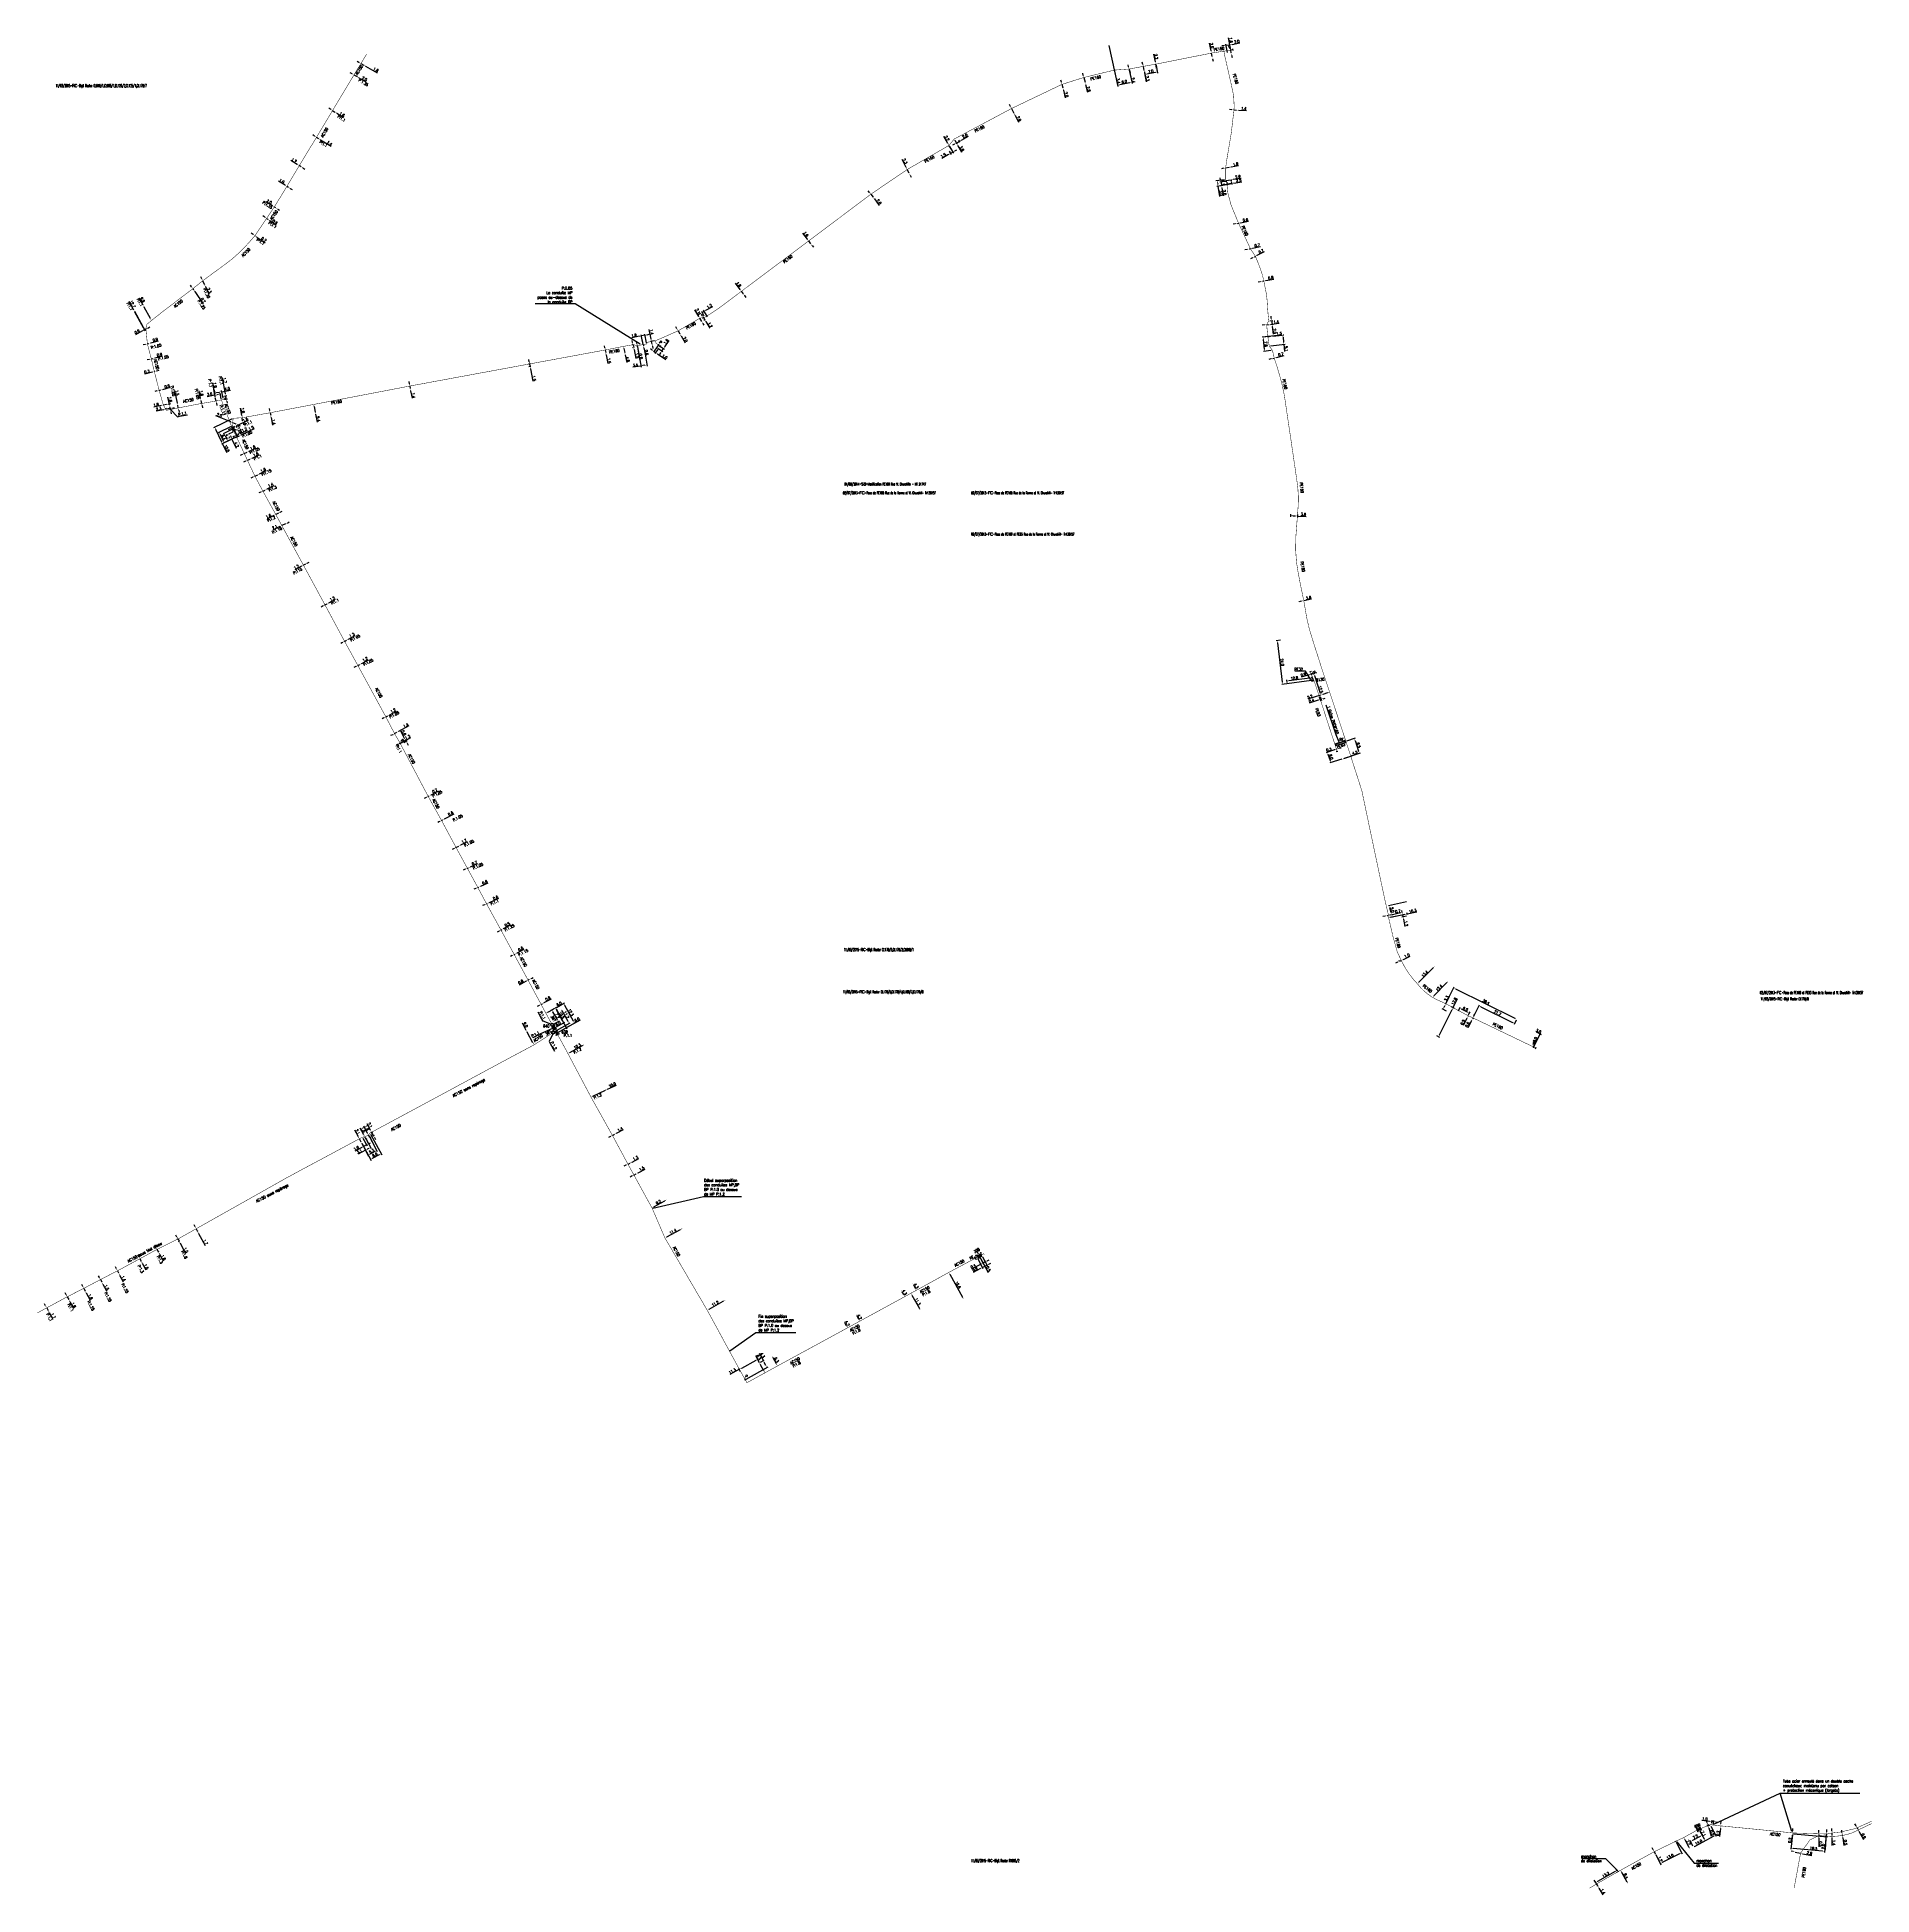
# Model space of a CAD drawing. Header units: millimetres. Extents: x 151000 to 152000, y 126996 to 128009.
import ezdxf
from ezdxf.enums import TextEntityAlignment as Align

# ---------------------------------------------------------------- set-up
doc = ezdxf.new("R2010")
doc.units = ezdxf.units.MM
doc.header["$PDMODE"] = 34
doc.layers.get('0').update_dxf_attribs({"linetype": 'CONTINUOUS'})
doc.layers.get('Defpoints').update_dxf_attribs({"linetype": 'CONTINUOUS'})
for name, color, linetype in [('G_120', 4, 'CONTINUOUS'), ('G_300', 7, 'CONTINUOUS'), ('G_330', 7, 'CONTINUOUS'), ('G_340', 7, 'CONTINUOUS'), ('G_400', 7, 'CONTINUOUS'), ('G_420', 7, 'CONTINUOUS')]:
    doc.layers.add(name, color=color, linetype=linetype)
doc.styles.add('G_ROMANS', font='ROMANS.SHX', dxfattribs={"width": 0.75})
doc.styles.get("Standard").update_dxf_attribs({"font": 'romans.shx', "width": 0.85})
doc.linetypes.add('G_typB_AP', pattern='A,5,-0.3,["o",Standard,S=1.5,R=0,X=0,Y=-0.5],-1.65', length=6.95)
doc.linetypes.add('G_TYPB_PE', pattern='A,5,-0.3,["o",Standard,S=1.5,R=0,X=0,Y=-0.5],-1.65', length=6.95)
doc.dimstyles.get("Standard").update_dxf_attribs({"dimtxt": 1.5, "dimasz": 1.2, "dimexe": 0.625, "dimexo": 0.625, "dimgap": 0.25, "dimtad": 1, "dimdec": 1, "dimzin": 0, "dimdsep": 46, "dimtxsty": 'Standard', "dimcen": -0.5, "dimadec": 0, "dimazin": 0, "dimtfac": 1, "dimtdec": 1, "dimtmove": 0, "dimatfit": 3, "dimfxl": 1, "dimtolj": 1, "dimtzin": 0, "dimarcsym": 0})

# ---------------------------------------------------------------- blocks, each defined once
blk = doc.blocks.new('*D0')
at = {"layer": 'Defpoints', "color": 0, "linetype": 'Continuous'}
for p in [(151984, 127029.2), (151984.1, 127028.7), (151984.1, 127028.7)]:
    blk.add_point(p, dxfattribs=at)
at = {"layer": 'G_120', "color": 0, "linetype": 'Continuous', "lineweight": -2}
for p, q in [((151983.8, 127030.4), (151983.7, 127031.6)), ((151984, 127029.2), (151984.1, 127028.7)), ((151984.3, 127027.5), (151984.9, 127023.2))]:
    blk.add_line(p, q, dxfattribs=at)
at = {"layer": 'G_120', "color": 0, "linetype": 'Continuous'}
for points in [[(151984, 127030.4), (151983.6, 127030.4), (151984, 127029.2)], [(151984.5, 127027.6), (151984.1, 127027.5), (151984.1, 127028.7)]]:
    blk.add_solid(points, dxfattribs=at)
at = {"layer": 'G_120', "color": 0, "linetype": 'Continuous', "insert": (151985.7, 127024.9), "char_height": 1.5, "attachment_point": 5, "rotation": 278.6511}
blk.add_mtext('\\A1;0.5', dxfattribs=at)
blk = doc.blocks.new('*D1')
at = {"layer": 'Defpoints', "color": 0, "linetype": 'Continuous'}
for p in [(151971.2, 127029.2), (151971.2, 127028.7), (151971.2, 127028.7)]:
    blk.add_point(p, dxfattribs=at)
at = {"layer": 'G_120', "color": 0, "linetype": 'Continuous', "lineweight": -2}
for p, q in [((151971.2, 127030.4), (151971.2, 127031.6)), ((151971.2, 127029.2), (151971.2, 127028.7)), ((151971.2, 127027.5), (151971.2, 127022.5))]:
    blk.add_line(p, q, dxfattribs=at)
at = {"layer": 'G_120', "color": 0, "linetype": 'Continuous'}
for points in [[(151971.4, 127030.4), (151971, 127030.4), (151971.2, 127029.2)], [(151971.4, 127027.5), (151971, 127027.5), (151971.2, 127028.7)]]:
    blk.add_solid(points, dxfattribs=at)
at = {"layer": 'G_120', "color": 0, "linetype": 'Continuous', "insert": (151972.2, 127024.1), "char_height": 1.5, "attachment_point": 5, "rotation": 270.2915}
blk.add_mtext('\\A1;0.5', dxfattribs=at)
blk = doc.blocks.new('*D2')
at = {"layer": 'Defpoints', "color": 0, "linetype": 'Continuous'}
for p in [(151958.4, 127019.6), (151958.4, 127019.6), (151961.3, 127019.1)]:
    blk.add_point(p, dxfattribs=at)
at = {"layer": 'G_120', "color": 0, "linetype": 'Continuous', "lineweight": -2}
for p, q in [((151957.3, 127019.9), (151956.1, 127020.1)), ((151958.4, 127019.6), (151961.3, 127019.1)), ((151962.4, 127018.8), (151967.4, 127017.8))]:
    blk.add_line(p, q, dxfattribs=at)
at = {"layer": 'G_120', "color": 0, "linetype": 'Continuous'}
for points in [[(151957.3, 127020.1), (151957.2, 127019.7), (151958.4, 127019.6)], [(151962.5, 127019), (151962.4, 127018.6), (151961.3, 127019.1)]]:
    blk.add_solid(points, dxfattribs=at)
at = {"layer": 'G_120', "color": 0, "linetype": 'Continuous', "insert": (151966.1, 127019.1), "char_height": 1.5, "attachment_point": 5, "rotation": 348.4659}
blk.add_mtext('\\A1;2.9', dxfattribs=at)
blk = doc.blocks.new('*D3')
at = {"layer": 'Defpoints', "color": 0, "linetype": 'Continuous'}
for p in [(151107, 127795.7), (151109.7, 127792.7), (151110.1, 127791.9)]:
    blk.add_point(p, dxfattribs=at)
at = {"layer": 'G_300', "color": 0, "linetype": 'Continuous', "lineweight": -2}
for p, q in [((151107.2, 127795.1), (151108.9, 127791.6)), ((151110.8, 127793.2), (151114.6, 127795)), ((151107.5, 127791.6), (151106.5, 127791.1)), ((151108.6, 127792.1), (151109.7, 127792.7)), ((151109.8, 127792.5), (151109.4, 127793.2))]:
    blk.add_line(p, q, dxfattribs=at)
at = {"layer": 'G_300', "color": 0, "linetype": 'Continuous'}
for points in [[(151107.5, 127791.8), (151107.6, 127791.5), (151108.6, 127792.1)], [(151110.7, 127793.4), (151110.9, 127793), (151109.7, 127792.7)]]:
    blk.add_solid(points, dxfattribs=at)
at = {"layer": 'G_300', "color": 0, "linetype": 'Continuous', "insert": (151112.8, 127795.2), "char_height": 1.5, "attachment_point": 5, "rotation": 25.3376}
blk.add_mtext('\\A1;1.2', dxfattribs=at)
blk = doc.blocks.new('*D4')
at = {"layer": 'Defpoints', "color": 0, "linetype": 'Continuous'}
for p in [(151107.2, 127794.1), (151106.1, 127790), (151110.1, 127791.9)]:
    blk.add_point(p, dxfattribs=at)
at = {"layer": 'G_120', "color": 0, "linetype": 'Continuous', "lineweight": -2}
for p, q in [((151106.6, 127793.8), (151104.2, 127792.7)), ((151105.2, 127791.8), (151105.6, 127791.1)), ((151109.5, 127791.7), (151105.5, 127789.8)), ((151106.1, 127790), (151108.4, 127785.1))]:
    blk.add_line(p, q, dxfattribs=at)
at = {"layer": 'G_120', "color": 0, "linetype": 'Continuous'}
for points in [[(151105.4, 127791.9), (151105.1, 127791.8), (151104.7, 127792.9)], [(151105.8, 127791.2), (151105.4, 127791), (151106.1, 127790)]]:
    blk.add_solid(points, dxfattribs=at)
at = {"layer": 'G_120', "color": 0, "linetype": 'Continuous', "insert": (151108.6, 127787), "char_height": 1.5, "attachment_point": 5, "rotation": 295.3376}
blk.add_mtext('\\A1;4.2', dxfattribs=at)
blk = doc.blocks.new('*D5')
at = {"layer": 'Defpoints', "color": 0, "linetype": 'Continuous'}
for p in [(151107, 127795.7), (151103.8, 127789), (151110.1, 127791.9)]:
    blk.add_point(p, dxfattribs=at)
at = {"layer": 'G_300', "color": 0, "linetype": 'Continuous', "lineweight": -2}
for p, q in [((151106.4, 127795.4), (151101.3, 127792.9)), ((151102.3, 127792.1), (151103.3, 127790.1)), ((151109.5, 127791.7), (151103.3, 127788.7))]:
    blk.add_line(p, q, dxfattribs=at)
at = {"layer": 'G_300', "color": 0, "linetype": 'Continuous'}
for points in [[(151102.5, 127792.2), (151102.2, 127792), (151101.8, 127793.2)], [(151103.5, 127790.1), (151103.1, 127790), (151103.8, 127789)]]:
    blk.add_solid(points, dxfattribs=at)
at = {"layer": 'G_300', "color": 0, "linetype": 'Continuous', "insert": (151103.7, 127791.5), "char_height": 1.5, "attachment_point": 5, "rotation": 295.3376}
blk.add_mtext('\\A1;4.7', dxfattribs=at)
blk = doc.blocks.new('*D6')
at = {"layer": 'Defpoints', "color": 0, "linetype": 'Continuous'}
for p in [(151106.2, 127797.2), (151101.9, 127788), (151110.1, 127791.9)]:
    blk.add_point(p, dxfattribs=at)
at = {"layer": 'G_120', "color": 0, "linetype": 'Continuous', "lineweight": -2}
for p, q in [((151105.7, 127796.9), (151098.5, 127793.5)), ((151099.6, 127792.7), (151101.3, 127789.1)), ((151109.5, 127791.7), (151101.3, 127787.8))]:
    blk.add_line(p, q, dxfattribs=at)
at = {"layer": 'G_120', "color": 0, "linetype": 'Continuous'}
for points in [[(151099.8, 127792.8), (151099.4, 127792.6), (151099.1, 127793.8)], [(151101.5, 127789.2), (151101.2, 127789), (151101.9, 127788)]]:
    blk.add_solid(points, dxfattribs=at)
at = {"layer": 'G_120', "color": 0, "linetype": 'Continuous', "insert": (151101.5, 127791.1), "char_height": 1.5, "attachment_point": 5, "rotation": 295.3376}
blk.add_mtext('\\A1;6.4', dxfattribs=at)
blk = doc.blocks.new('*D7')
at = {"layer": 'Defpoints', "color": 0, "linetype": 'Continuous'}
for p in [(151111.7, 127801.7), (151111.9, 127800.1), (151111.9, 127800.1)]:
    blk.add_point(p, dxfattribs=at)
at = {"layer": 'G_120', "color": 0, "linetype": 'Continuous', "lineweight": -2}
for p, q in [((151111.5, 127802.9), (151110.8, 127807)), ((151111.9, 127800.1), (151111.7, 127801.7)), ((151112.1, 127799), (151112.3, 127797.8))]:
    blk.add_line(p, q, dxfattribs=at)
at = {"layer": 'G_120', "color": 0, "linetype": 'Continuous'}
for points in [[(151111.7, 127802.9), (151111.3, 127802.9), (151111.7, 127801.7)], [(151112.3, 127799), (151111.9, 127798.9), (151111.9, 127800.1)]]:
    blk.add_solid(points, dxfattribs=at)
at = {"layer": 'G_120', "color": 0, "linetype": 'Continuous', "insert": (151112, 127805.7), "char_height": 1.5, "attachment_point": 5, "rotation": 279.5668}
blk.add_mtext('\\A1;1.6', dxfattribs=at)
blk = doc.blocks.new('*D8')
at = {"layer": 'Defpoints', "color": 0, "linetype": 'Continuous'}
for p in [(151106.5, 127799), (151108.3, 127798.2), (151108.3, 127798.2)]:
    blk.add_point(p, dxfattribs=at)
at = {"layer": 'G_120', "color": 0, "linetype": 'Continuous', "lineweight": -2}
for p, q in [((151105.4, 127799.5), (151097.3, 127802.8)), ((151108.3, 127798.2), (151106.5, 127799)), ((151109.4, 127797.8), (151110.5, 127797.3))]:
    blk.add_line(p, q, dxfattribs=at)
at = {"layer": 'G_120', "color": 0, "linetype": 'Continuous'}
for points in [[(151105.4, 127799.7), (151105.3, 127799.3), (151106.5, 127799)], [(151109.5, 127798), (151109.3, 127797.6), (151108.3, 127798.2)]]:
    blk.add_solid(points, dxfattribs=at)
at = {"layer": 'G_120', "color": 0, "linetype": 'Continuous', "insert": (151099.2, 127803.1), "char_height": 1.5, "attachment_point": 5, "rotation": 337.3674}
blk.add_mtext('\\A1;2.0', dxfattribs=at)
blk = doc.blocks.new('G_300_04')
at = {"linetype": 'Continuous'}
h = blk.add_hatch(color=0, dxfattribs=at)
h.paths.add_polyline_path([(-1, 1), (-1, -1), (0, 0)])
h.paths.add_polyline_path([(1, 1), (0, 0), (1, -1)])
at = {"color": 0, "linetype": 'Continuous', "flags": 128}
blk.add_lwpolyline([(-1, -1), (1, 1), (1, -1), (-1, 1)], close=True, dxfattribs=at)
at = {"color": 0, "linetype": 'Continuous', "width": 0.75}
blk.add_attdef('NUM', text='', height=1.5, dxfattribs=at).set_placement((0, 2.1), align=Align.MIDDLE_CENTER)
at = {"color": 0, "linetype": 'Continuous', "width": 0.75, "flags": 3}
for tag, p in [('DEF_COUP', (0, -7.5)), ('DEF_TYPE', (0, -10)), ('DEF_LEG', (0, -5))]:
    blk.add_attdef(tag, text='', height=1.2, dxfattribs=at).set_placement(p, align=Align.MIDDLE)
blk = doc.blocks.new('*D10')
at = {"layer": 'Defpoints', "color": 0, "linetype": 'Continuous'}
for p in [(151106.8, 127801.4), (151100.8, 127787.6), (151110.1, 127791.9)]:
    blk.add_point(p, dxfattribs=at)
at = {"layer": 'G_120', "color": 0, "linetype": 'Continuous', "lineweight": -2}
for p, q in [((151106.2, 127801.2), (151096, 127796.3)), ((151097.1, 127795.5), (151100.3, 127788.6)), ((151109.5, 127791.7), (151100.3, 127787.3)), ((151100.8, 127787.6), (151103.2, 127782.7))]:
    blk.add_line(p, q, dxfattribs=at)
at = {"layer": 'G_120', "color": 0, "linetype": 'Continuous'}
for points in [[(151097.3, 127795.6), (151096.9, 127795.4), (151096.6, 127796.6)], [(151100.5, 127788.7), (151100.2, 127788.6), (151100.8, 127787.6)]]:
    blk.add_solid(points, dxfattribs=at)
at = {"layer": 'G_120', "color": 0, "linetype": 'Continuous', "insert": (151103.2, 127785), "char_height": 1.5, "attachment_point": 5, "rotation": 295.3376}
blk.add_mtext('\\A1;10.0', dxfattribs=at)
blk = doc.blocks.new('*D11')
at = {"layer": 'Defpoints', "color": 0, "linetype": 'Continuous'}
for p in [(151126.9, 127804.4), (151127.2, 127803.1), (151127.2, 127803.1)]:
    blk.add_point(p, dxfattribs=at)
at = {"layer": 'G_120', "color": 0, "linetype": 'Continuous', "lineweight": -2}
for p, q in [((151126.7, 127805.6), (151126.5, 127806.8)), ((151126.9, 127804.4), (151127.2, 127803.1)), ((151127.4, 127801.9), (151128.2, 127797.7))]:
    blk.add_line(p, q, dxfattribs=at)
at = {"layer": 'G_120', "color": 0, "linetype": 'Continuous'}
for points in [[(151126.9, 127805.7), (151126.5, 127805.6), (151126.9, 127804.4)], [(151127.6, 127801.9), (151127.2, 127801.8), (151127.2, 127803.1)]]:
    blk.add_solid(points, dxfattribs=at)
at = {"layer": 'G_120', "color": 0, "linetype": 'Continuous', "insert": (151128.9, 127799.4), "char_height": 1.5, "attachment_point": 5, "rotation": 280.7793}
blk.add_mtext('\\A1;1.4', dxfattribs=at)
blk = doc.blocks.new('*D12')
at = {"layer": 'Defpoints', "color": 0, "linetype": 'Continuous'}
for p in [(151150.6, 127809), (151151.7, 127803.7), (151151.7, 127803.7)]:
    blk.add_point(p, dxfattribs=at)
at = {"layer": 'G_120', "color": 0, "linetype": 'Continuous', "lineweight": -2}
for p, q in [((151150.9, 127807.8), (151151.5, 127804.8)), ((151151.7, 127803.7), (151152.6, 127799.3))]:
    blk.add_line(p, q, dxfattribs=at)
at = {"layer": 'G_120', "color": 0, "linetype": 'Continuous'}
for points in [[(151151.1, 127807.8), (151150.7, 127807.7), (151150.6, 127809)], [(151151.7, 127804.9), (151151.3, 127804.8), (151151.7, 127803.7)]]:
    blk.add_solid(points, dxfattribs=at)
at = {"layer": 'G_120', "color": 0, "linetype": 'Continuous', "insert": (151153.2, 127801.1), "char_height": 1.5, "attachment_point": 5, "rotation": 281.2375}
blk.add_mtext('\\A1;5.4', dxfattribs=at)
blk = doc.blocks.new('*D13')
at = {"layer": 'Defpoints', "color": 0, "linetype": 'Continuous'}
for p in [(151203.1, 127819), (151203.3, 127817.6), (151203.3, 127817.6)]:
    blk.add_point(p, dxfattribs=at)
at = {"layer": 'G_120', "color": 0, "linetype": 'Continuous', "lineweight": -2}
for p, q in [((151202.9, 127820.2), (151202.6, 127821.4)), ((151203.1, 127819), (151203.3, 127817.6)), ((151203.5, 127816.4), (151204.3, 127812.3))]:
    blk.add_line(p, q, dxfattribs=at)
at = {"layer": 'G_120', "color": 0, "linetype": 'Continuous'}
for points in [[(151203.1, 127820.2), (151202.7, 127820.1), (151203.1, 127819)], [(151203.7, 127816.5), (151203.3, 127816.4), (151203.3, 127817.6)]]:
    blk.add_solid(points, dxfattribs=at)
at = {"layer": 'G_120', "color": 0, "linetype": 'Continuous', "insert": (151205, 127813.9), "char_height": 1.5, "attachment_point": 5, "rotation": 280.3128}
blk.add_mtext('\\A1;1.4', dxfattribs=at)
blk = doc.blocks.new('*D14')
at = {"layer": 'Defpoints', "color": 0, "linetype": 'Continuous'}
for p in [(151268.6, 127829.6), (151269.3, 127831.2), (151269.6, 127829.8)]:
    blk.add_point(p, dxfattribs=at)
at = {"layer": 'G_120', "color": 0, "linetype": 'Continuous', "lineweight": -2}
for p, q in [((151268.7, 127831.1), (151267.7, 127830.9)), ((151268.1, 127832.2), (151267.9, 127833.4)), ((151269, 127829.6), (151268, 127829.5)), ((151268.3, 127831), (151268.6, 127829.6)), ((151268.8, 127828.4), (151270.1, 127821.6))]:
    blk.add_line(p, q, dxfattribs=at)
at = {"layer": 'G_120', "color": 0, "linetype": 'Continuous'}
for points in [[(151268.3, 127832.3), (151267.9, 127832.2), (151268.3, 127831)], [(151269, 127828.4), (151268.6, 127828.4), (151268.6, 127829.6)]]:
    blk.add_solid(points, dxfattribs=at)
at = {"layer": 'G_120', "color": 0, "linetype": 'Continuous', "insert": (151270.8, 127823.2), "char_height": 1.5, "attachment_point": 5, "rotation": 280.4939}
blk.add_mtext('\\A1;1.5', dxfattribs=at)
blk = doc.blocks.new('*D15')
at = {"layer": 'Defpoints', "color": 0, "linetype": 'Continuous'}
for p in [(151309.6, 127838.7), (151309.9, 127837.2), (151309.9, 127837.2)]:
    blk.add_point(p, dxfattribs=at)
at = {"layer": 'G_120', "color": 0, "linetype": 'Continuous', "lineweight": -2}
for p, q in [((151309.4, 127839.8), (151309.2, 127841)), ((151309.6, 127838.7), (151309.9, 127837.2)), ((151310.1, 127836), (151311, 127831.2))]:
    blk.add_line(p, q, dxfattribs=at)
at = {"layer": 'G_120', "color": 0, "linetype": 'Continuous'}
for points in [[(151309.6, 127839.9), (151309.2, 127839.8), (151309.6, 127838.7)], [(151310.3, 127836.1), (151309.9, 127836), (151309.9, 127837.2)]]:
    blk.add_solid(points, dxfattribs=at)
at = {"layer": 'G_120', "color": 0, "linetype": 'Continuous', "insert": (151311.7, 127832.8), "char_height": 1.5, "attachment_point": 5, "rotation": 280.6865}
blk.add_mtext('\\A1;1.5', dxfattribs=at)
blk = doc.blocks.new('*D16')
at = {"layer": 'Defpoints', "color": 0, "linetype": 'Continuous'}
for p in [(151349.3, 127849.1), (151350.3, 127847.4), (151350.3, 127847.4)]:
    blk.add_point(p, dxfattribs=at)
at = {"layer": 'G_120', "color": 0, "linetype": 'Continuous', "lineweight": -2}
for p, q in [((151348.7, 127850.1), (151348.1, 127851.2)), ((151349.3, 127849.1), (151350.3, 127847.4)), ((151350.9, 127846.3), (151353.1, 127842.5))]:
    blk.add_line(p, q, dxfattribs=at)
at = {"layer": 'G_120', "color": 0, "linetype": 'Continuous'}
for points in [[(151348.9, 127850.2), (151348.6, 127850), (151349.3, 127849.1)], [(151351.1, 127846.4), (151350.7, 127846.2), (151350.3, 127847.4)]]:
    blk.add_solid(points, dxfattribs=at)
at = {"layer": 'G_120', "color": 0, "linetype": 'Continuous', "insert": (151353.2, 127844.4), "char_height": 1.5, "attachment_point": 5, "rotation": 299.686}
blk.add_mtext('\\A1;2.0', dxfattribs=at)
blk = doc.blocks.new('*D17')
at = {"layer": 'Defpoints', "color": 0, "linetype": 'Continuous'}
for p in [(151361.2, 127856), (151362.2, 127854.2), (151362.2, 127854.2)]:
    blk.add_point(p, dxfattribs=at)
at = {"layer": 'G_120', "color": 0, "linetype": 'Continuous', "lineweight": -2}
for p, q in [((151360.6, 127857), (151358.5, 127860.5)), ((151362.2, 127854.2), (151361.2, 127856)), ((151362.8, 127853.1), (151363.4, 127852.1))]:
    blk.add_line(p, q, dxfattribs=at)
at = {"layer": 'G_120', "color": 0, "linetype": 'Continuous'}
for points in [[(151360.7, 127857.1), (151360.4, 127856.9), (151361.2, 127856)], [(151363, 127853.2), (151362.7, 127853), (151362.2, 127854.2)]]:
    blk.add_solid(points, dxfattribs=at)
at = {"layer": 'G_120', "color": 0, "linetype": 'Continuous', "insert": (151360.1, 127859.8), "char_height": 1.5, "attachment_point": 5, "rotation": 300.2598}
blk.add_mtext('\\A1;2.1', dxfattribs=at)
blk = doc.blocks.new('*D18')
at = {"layer": 'Defpoints', "color": 0, "linetype": 'Continuous'}
for p in [(151363.5, 127859.7), (151364, 127856.6), (151365.6, 127856.1)]:
    blk.add_point(p, dxfattribs=at)
at = {"layer": 'G_120', "color": 0, "linetype": 'Continuous', "lineweight": -2}
for p, q in [((151361.4, 127858.5), (151360.4, 127857.9)), ((151363.6, 127857.1), (151362.2, 127859.7)), ((151362.5, 127859.1), (151363.5, 127859.7)), ((151365.3, 127856.7), (151363.2, 127860.3)), ((151364.5, 127860.3), (151368.2, 127862.4))]:
    blk.add_line(p, q, dxfattribs=at)
at = {"layer": 'G_120', "color": 0, "linetype": 'Continuous'}
for points in [[(151361.3, 127858.7), (151361.5, 127858.3), (151362.5, 127859.1)], [(151364.4, 127860.5), (151364.6, 127860.2), (151363.5, 127859.7)]]:
    blk.add_solid(points, dxfattribs=at)
at = {"layer": 'G_120', "color": 0, "linetype": 'Continuous', "insert": (151366.4, 127862.5), "char_height": 1.5, "attachment_point": 5, "rotation": 30.2598}
blk.add_mtext('\\A1;1.2', dxfattribs=at)
blk = doc.blocks.new('*D19')
at = {"layer": 'Defpoints', "color": 0, "linetype": 'Continuous'}
for p in [(151363.9, 127855.1), (151364, 127856.6), (151364.6, 127855.5)]:
    blk.add_point(p, dxfattribs=at)
at = {"layer": 'G_120', "color": 0, "linetype": 'Continuous', "lineweight": -2}
for p, q in [((151362.7, 127857.2), (151362.1, 127858.2)), ((151363.4, 127856.3), (151362.7, 127855.9)), ((151363.3, 127856.2), (151363.9, 127855.1)), ((151364, 127855.2), (151363.3, 127854.8)), ((151364.5, 127854.1), (151366.6, 127850.5))]:
    blk.add_line(p, q, dxfattribs=at)
at = {"layer": 'G_120', "color": 0, "linetype": 'Continuous'}
for points in [[(151362.8, 127857.3), (151362.5, 127857.1), (151363.3, 127856.2)], [(151364.7, 127854.2), (151364.3, 127854), (151363.9, 127855.1)]]:
    blk.add_solid(points, dxfattribs=at)
at = {"layer": 'G_120', "color": 0, "linetype": 'Continuous', "insert": (151366.7, 127852.3), "char_height": 1.5, "attachment_point": 5, "rotation": 300.2598}
blk.add_mtext('\\A1;1.2', dxfattribs=at)
blk = doc.blocks.new('*D20')
at = {"layer": 'Defpoints', "color": 0, "linetype": 'Continuous'}
for p in [(151383.8, 127870.7), (151384.9, 127869.2), (151384.9, 127869.2)]:
    blk.add_point(p, dxfattribs=at)
at = {"layer": 'G_120', "color": 0, "linetype": 'Continuous', "lineweight": -2}
for p, q in [((151383.1, 127871.6), (151380.6, 127875)), ((151384.9, 127869.2), (151383.8, 127870.7)), ((151385.6, 127868.3), (151386.3, 127867.3))]:
    blk.add_line(p, q, dxfattribs=at)
at = {"layer": 'G_120', "color": 0, "linetype": 'Continuous'}
for points in [[(151383.2, 127871.7), (151382.9, 127871.5), (151383.8, 127870.7)], [(151385.8, 127868.4), (151385.4, 127868.1), (151384.9, 127869.2)]]:
    blk.add_solid(points, dxfattribs=at)
at = {"layer": 'G_120', "color": 0, "linetype": 'Continuous', "insert": (151382.3, 127874.4), "char_height": 1.5, "attachment_point": 5, "rotation": 307.0013}
blk.add_mtext('\\A1;1.8', dxfattribs=at)
blk = doc.blocks.new('G_340_07')
at = {"color": 0, "linetype": 'Continuous', "const_width": 0.25, "flags": 128}
blk.add_lwpolyline([(0, 0), (1.25, 0)], dxfattribs=at)
at = {"color": 0, "linetype": 'Continuous', "flags": 128}
blk.add_lwpolyline([(1.25, -0.5), (1.25, 0.5)], dxfattribs=at)
at = {"color": 0, "linetype": 'Continuous', "width": 0.75, "flags": 3}
for tag, p in [('DEF_COUP', (0, -7.5)), ('DEF_TYPE', (0, -10)), ('DEF_LEG', (0, -5))]:
    blk.add_attdef(tag, text='', height=1.2, dxfattribs=at).set_placement(p, align=Align.MIDDLE)
blk = doc.blocks.new('G_300_12')
at = {"color": 0, "linetype": 'Continuous', "const_width": 0.497, "flags": 128}
blk.add_lwpolyline([(-0.3, 0, 1), (0.3, 0, 1)], format="xyb", close=True, dxfattribs=at)
at = {"color": 0, "linetype": 'Continuous', "style": 'G_ROMANS', "width": 0.75}
blk.add_text('P', height=1.5, dxfattribs=at).set_placement((0, 1.8), align=Align.MIDDLE)
at = {"color": 0, "linetype": 'Continuous', "width": 0.75, "flags": 3}
for tag, p in [('DEF_COUP', (0, -7.5)), ('DEF_TYPE', (0, -10)), ('DEF_LEG', (0, -5))]:
    blk.add_attdef(tag, text='', height=1.2, dxfattribs=at).set_placement(p, align=Align.MIDDLE)
blk = doc.blocks.new('*D23')
at = {"layer": 'Defpoints', "color": 0, "linetype": 'Continuous'}
for p in [(151420.5, 127898.1), (151421.6, 127896.6), (151421.6, 127896.6)]:
    blk.add_point(p, dxfattribs=at)
at = {"layer": 'G_120', "color": 0, "linetype": 'Continuous', "lineweight": -2}
for p, q in [((151419.8, 127899), (151417.3, 127902.3)), ((151421.6, 127896.6), (151420.5, 127898.1)), ((151422.4, 127895.6), (151423.1, 127894.7))]:
    blk.add_line(p, q, dxfattribs=at)
at = {"layer": 'G_120', "color": 0, "linetype": 'Continuous'}
for points in [[(151419.9, 127899.2), (151419.6, 127898.9), (151420.5, 127898.1)], [(151422.5, 127895.7), (151422.2, 127895.5), (151421.6, 127896.6)]]:
    blk.add_solid(points, dxfattribs=at)
at = {"layer": 'G_120', "color": 0, "linetype": 'Continuous', "insert": (151419, 127901.8), "char_height": 1.5, "attachment_point": 5, "rotation": 307.0907}
blk.add_mtext('\\A1;1.9', dxfattribs=at)
blk = doc.blocks.new('*D24')
at = {"layer": 'Defpoints', "color": 0, "linetype": 'Continuous'}
for p in [(151454.4, 127923.6), (151455.6, 127922), (151455.6, 127922)]:
    blk.add_point(p, dxfattribs=at)
at = {"layer": 'G_120', "color": 0, "linetype": 'Continuous', "lineweight": -2}
for p, q in [((151453.7, 127924.6), (151453, 127925.5)), ((151454.4, 127923.6), (151455.6, 127922)), ((151456.3, 127921), (151459, 127917.5))]:
    blk.add_line(p, q, dxfattribs=at)
at = {"layer": 'G_120', "color": 0, "linetype": 'Continuous'}
for points in [[(151453.9, 127924.7), (151453.5, 127924.4), (151454.4, 127923.6)], [(151456.5, 127921.2), (151456.2, 127920.9), (151455.6, 127922)]]:
    blk.add_solid(points, dxfattribs=at)
at = {"layer": 'G_120', "color": 0, "linetype": 'Continuous', "insert": (151458.8, 127919.4), "char_height": 1.5, "attachment_point": 5, "rotation": 306.9671}
blk.add_mtext('\\A1;2.0', dxfattribs=at)
blk = doc.blocks.new('*D25')
at = {"layer": 'Defpoints', "color": 0, "linetype": 'Continuous'}
for p in [(151474.2, 127937.1), (151475.3, 127935), (151475.3, 127935)]:
    blk.add_point(p, dxfattribs=at)
at = {"layer": 'G_120', "color": 0, "linetype": 'Continuous', "lineweight": -2}
for p, q in [((151473.7, 127938.1), (151471.4, 127942.6)), ((151475.3, 127935), (151474.2, 127937.1)), ((151475.9, 127934), (151476.4, 127932.9))]:
    blk.add_line(p, q, dxfattribs=at)
at = {"layer": 'G_120', "color": 0, "linetype": 'Continuous'}
for points in [[(151473.9, 127938.2), (151473.5, 127938), (151474.2, 127937.1)], [(151476, 127934.1), (151475.7, 127933.9), (151475.3, 127935)]]:
    blk.add_solid(points, dxfattribs=at)
at = {"layer": 'G_120', "color": 0, "linetype": 'Continuous', "insert": (151473, 127941.6), "char_height": 1.5, "attachment_point": 5, "rotation": 297.5591}
blk.add_mtext('\\A1;2.3', dxfattribs=at)
blk = doc.blocks.new('*D26')
at = {"layer": 'Defpoints', "color": 0, "linetype": 'Continuous'}
for p in [(151499.8, 127953.6), (151502.7, 127952.5), (151503.4, 127951.3)]:
    blk.add_point(p, dxfattribs=at)
at = {"layer": 'G_120', "color": 0, "linetype": 'Continuous', "lineweight": -2}
for p, q in [((151500, 127950.9), (151498.9, 127950.3)), ((151500.1, 127953.1), (151501.3, 127951)), ((151501, 127951.5), (151502.7, 127952.5)), ((151503.1, 127951.9), (151502.4, 127953.1)), ((151503.8, 127953.1), (151507.6, 127955.3))]:
    blk.add_line(p, q, dxfattribs=at)
at = {"layer": 'G_120', "color": 0, "linetype": 'Continuous'}
for points in [[(151499.9, 127951.1), (151500.1, 127950.7), (151501, 127951.5)], [(151503.7, 127953.3), (151503.9, 127952.9), (151502.7, 127952.5)]]:
    blk.add_solid(points, dxfattribs=at)
at = {"layer": 'G_120', "color": 0, "linetype": 'Continuous', "insert": (151505.7, 127955.4), "char_height": 1.5, "attachment_point": 5, "rotation": 29.9313}
blk.add_mtext('\\A1;2.0', dxfattribs=at)
blk = doc.blocks.new('*D27')
at = {"layer": 'Defpoints', "color": 0, "linetype": 'Continuous'}
for p in [(151499.8, 127953.6), (151501.7, 127950.4), (151501.7, 127950.4)]:
    blk.add_point(p, dxfattribs=at)
at = {"layer": 'G_120', "color": 0, "linetype": 'Continuous', "lineweight": -2}
for p, q in [((151500.4, 127952.6), (151501.1, 127951.4)), ((151501.7, 127950.4), (151503.9, 127946.6))]:
    blk.add_line(p, q, dxfattribs=at)
at = {"layer": 'G_120', "color": 0, "linetype": 'Continuous'}
for points in [[(151500.6, 127952.7), (151500.2, 127952.5), (151499.8, 127953.6)], [(151501.3, 127951.5), (151500.9, 127951.3), (151501.7, 127950.4)]]:
    blk.add_solid(points, dxfattribs=at)
at = {"layer": 'G_120', "color": 0, "linetype": 'Continuous', "insert": (151503.9, 127948.4), "char_height": 1.5, "attachment_point": 5, "rotation": 299.9313}
blk.add_mtext('\\A1;3.8', dxfattribs=at)
blk = doc.blocks.new('*D28')
at = {"layer": 'Defpoints', "color": 0, "linetype": 'Continuous'}
for p in [(151496.8, 127947.5), (151497, 127950.2), (151497.8, 127945.8)]:
    blk.add_point(p, dxfattribs=at)
at = {"layer": 'G_120', "color": 0, "linetype": 'Continuous', "lineweight": -2}
for p, q in [((151497.1, 127947), (151498.1, 127945.3)), ((151497.3, 127949.6), (151499.4, 127946)), ((151499.1, 127946.6), (151497.8, 127945.8)), ((151500.1, 127947.2), (151501.2, 127947.7)), ((151496.8, 127945.2), (151493.1, 127943.1))]:
    blk.add_line(p, q, dxfattribs=at)
at = {"layer": 'G_120', "color": 0, "linetype": 'Continuous'}
for points in [[(151500, 127947.3), (151500.2, 127947), (151499.1, 127946.6)], [(151496.7, 127945.4), (151496.9, 127945), (151497.8, 127945.8)]]:
    blk.add_solid(points, dxfattribs=at)
at = {"layer": 'G_120', "color": 0, "linetype": 'Continuous', "insert": (151493.9, 127944.7), "char_height": 1.5, "attachment_point": 5, "rotation": 29.9313}
blk.add_mtext('\\A1;1.5', dxfattribs=at)
blk = doc.blocks.new('*D29')
at = {"layer": 'Defpoints', "color": 0, "linetype": 'Continuous'}
for p in [(151497, 127950.2), (151498.1, 127948.3), (151498.1, 127948.3)]:
    blk.add_point(p, dxfattribs=at)
at = {"layer": 'G_120', "color": 0, "linetype": 'Continuous', "lineweight": -2}
for p, q in [((151496.4, 127951.2), (151494.2, 127955)), ((151498.1, 127948.3), (151497, 127950.2)), ((151498.7, 127947.2), (151499.3, 127946.2))]:
    blk.add_line(p, q, dxfattribs=at)
at = {"layer": 'G_120', "color": 0, "linetype": 'Continuous'}
for points in [[(151496.6, 127951.3), (151496.2, 127951.1), (151497, 127950.2)], [(151498.9, 127947.3), (151498.5, 127947.1), (151498.1, 127948.3)]]:
    blk.add_solid(points, dxfattribs=at)
at = {"layer": 'G_120', "color": 0, "linetype": 'Continuous', "insert": (151495.9, 127954.1), "char_height": 1.5, "attachment_point": 5, "rotation": 299.9313}
blk.add_mtext('\\A1;2.2', dxfattribs=at)
blk = doc.blocks.new('*D30')
at = {"layer": 'Defpoints', "color": 0, "linetype": 'Continuous'}
for p in [(151531.1, 127970.3), (151532.4, 127967.7), (151532.4, 127967.7)]:
    blk.add_point(p, dxfattribs=at)
at = {"layer": 'G_120', "color": 0, "linetype": 'Continuous', "lineweight": -2}
for p, q in [((151530.6, 127971.4), (151530, 127972.5)), ((151531.1, 127970.3), (151532.4, 127967.7)), ((151533, 127966.7), (151534.9, 127962.8))]:
    blk.add_line(p, q, dxfattribs=at)
at = {"layer": 'G_120', "color": 0, "linetype": 'Continuous'}
for points in [[(151530.8, 127971.5), (151530.4, 127971.3), (151531.1, 127970.3)], [(151533.2, 127966.8), (151532.8, 127966.6), (151532.4, 127967.7)]]:
    blk.add_solid(points, dxfattribs=at)
at = {"layer": 'G_120', "color": 0, "linetype": 'Continuous', "insert": (151535.1, 127964.7), "char_height": 1.5, "attachment_point": 5, "rotation": 296.9963}
blk.add_mtext('\\A1;2.9', dxfattribs=at)
blk = doc.blocks.new('*D31')
at = {"layer": 'Defpoints', "color": 0, "linetype": 'Continuous'}
for p in [(151558.6, 127983.5), (151559.1, 127981.5), (151559.1, 127981.5)]:
    blk.add_point(p, dxfattribs=at)
at = {"layer": 'G_120', "color": 0, "linetype": 'Continuous', "lineweight": -2}
for p, q in [((151558.3, 127984.6), (151558, 127985.8)), ((151558.6, 127983.5), (151559.1, 127981.5)), ((151559.4, 127980.4), (151560.4, 127976.1))]:
    blk.add_line(p, q, dxfattribs=at)
at = {"layer": 'G_120', "color": 0, "linetype": 'Continuous'}
for points in [[(151558.5, 127984.7), (151558.1, 127984.6), (151558.6, 127983.5)], [(151559.6, 127980.4), (151559.2, 127980.3), (151559.1, 127981.5)]]:
    blk.add_solid(points, dxfattribs=at)
at = {"layer": 'G_120', "color": 0, "linetype": 'Continuous', "insert": (151561, 127977.9), "char_height": 1.5, "attachment_point": 5, "rotation": 284.0809}
blk.add_mtext('\\A1;2.0', dxfattribs=at)
blk = doc.blocks.new('*D32')
at = {"layer": 'Defpoints', "color": 0, "linetype": 'Continuous'}
for p in [(151570.5, 127987.2), (151571.2, 127984.6), (151571.2, 127984.6)]:
    blk.add_point(p, dxfattribs=at)
at = {"layer": 'G_120', "color": 0, "linetype": 'Continuous', "lineweight": -2}
for p, q in [((151570.2, 127988.4), (151569.9, 127989.6)), ((151570.5, 127987.2), (151571.2, 127984.6)), ((151571.5, 127983.4), (151572.5, 127979.2))]:
    blk.add_line(p, q, dxfattribs=at)
at = {"layer": 'G_120', "color": 0, "linetype": 'Continuous'}
for points in [[(151570.4, 127988.4), (151570, 127988.3), (151570.5, 127987.2)], [(151571.6, 127983.5), (151571.3, 127983.4), (151571.2, 127984.6)]]:
    blk.add_solid(points, dxfattribs=at)
at = {"layer": 'G_120', "color": 0, "linetype": 'Continuous', "insert": (151573.1, 127980.9), "char_height": 1.5, "attachment_point": 5, "rotation": 284.0809}
blk.add_mtext('\\A1;2.8', dxfattribs=at)
blk = doc.blocks.new('*D33')
at = {"layer": 'Defpoints', "color": 0, "linetype": 'Continuous'}
for p in [(151584.1, 128005.3), (151595.2, 127991.9), (151588.9, 127983)]:
    blk.add_point(p, dxfattribs=at)
at = {"layer": 'G_120', "color": 0, "linetype": 'Continuous', "lineweight": -2}
for p, q in [((151584.2, 128004.7), (151589, 127982.4)), ((151595.3, 127991.2), (151596.8, 127984.1)), ((151595.5, 127984.4), (151590.1, 127983.2))]:
    blk.add_line(p, q, dxfattribs=at)
at = {"layer": 'G_120', "color": 0, "linetype": 'Continuous'}
for points in [[(151590, 127983.4), (151590.1, 127983), (151588.9, 127983)], [(151595.5, 127984.6), (151595.6, 127984.2), (151596.7, 127984.7)]]:
    blk.add_solid(points, dxfattribs=at)
at = {"layer": 'G_120', "color": 0, "linetype": 'Continuous', "insert": (151592.6, 127984.8), "char_height": 1.5, "attachment_point": 5, "rotation": 12.1642}
blk.add_mtext('\\A1;8.0', dxfattribs=at)
blk = doc.blocks.new('*D34')
at = {"layer": 'Defpoints', "color": 0, "linetype": 'Continuous'}
for p in [(151587.1, 127991.3), (151587.8, 127987.9), (151587.8, 127987.9)]:
    blk.add_point(p, dxfattribs=at)
at = {"layer": 'G_120', "color": 0, "linetype": 'Continuous', "lineweight": -2}
for p, q in [((151587.4, 127990.1), (151587.6, 127989.1)), ((151587.8, 127987.9), (151588.8, 127983.6))]:
    blk.add_line(p, q, dxfattribs=at)
at = {"layer": 'G_120', "color": 0, "linetype": 'Continuous'}
for points in [[(151587.6, 127990.1), (151587.2, 127990), (151587.1, 127991.3)], [(151587.8, 127989.1), (151587.4, 127989.1), (151587.8, 127987.9)]]:
    blk.add_solid(points, dxfattribs=at)
at = {"layer": 'G_120', "color": 0, "linetype": 'Continuous', "insert": (151589.4, 127985.4), "char_height": 1.5, "attachment_point": 5, "rotation": 282.1642}
blk.add_mtext('\\A1;3.4', dxfattribs=at)
blk = doc.blocks.new('*D35')
at = {"layer": 'Defpoints', "color": 0, "linetype": 'Continuous'}
for p in [(151595.2, 127991.9), (151595.7, 127989.5), (151595.7, 127989.5)]:
    blk.add_point(p, dxfattribs=at)
at = {"layer": 'G_120', "color": 0, "linetype": 'Continuous', "lineweight": -2}
for p, q in [((151594.9, 127993), (151594.7, 127994.2)), ((151595.2, 127991.9), (151595.7, 127989.5)), ((151595.9, 127988.3), (151596.9, 127984))]:
    blk.add_line(p, q, dxfattribs=at)
at = {"layer": 'G_120', "color": 0, "linetype": 'Continuous'}
for points in [[(151595.1, 127993.1), (151594.7, 127993), (151595.2, 127991.9)], [(151596.1, 127988.4), (151595.7, 127988.3), (151595.7, 127989.5)]]:
    blk.add_solid(points, dxfattribs=at)
at = {"layer": 'G_120', "color": 0, "linetype": 'Continuous', "insert": (151597.5, 127985.8), "char_height": 1.5, "attachment_point": 5, "rotation": 282.1642}
blk.add_mtext('\\A1;2.4', dxfattribs=at)
blk = doc.blocks.new('*D36')
at = {"layer": 'Defpoints', "color": 0, "linetype": 'Continuous'}
for p in [(151603.3, 127991), (151603.8, 127988.8), (151609.8, 127994.5)]:
    blk.add_point(p, dxfattribs=at)
at = {"layer": 'G_120', "color": 0, "linetype": 'Continuous', "lineweight": -2}
for p, q in [((151603.5, 127990.4), (151603.9, 127988.2)), ((151609.5, 127990), (151604.9, 127989.1)), ((151609.9, 127993.9), (151610.7, 127989.6))]:
    blk.add_line(p, q, dxfattribs=at)
at = {"layer": 'G_120', "color": 0, "linetype": 'Continuous'}
for points in [[(151604.9, 127989.3), (151605, 127988.9), (151603.8, 127988.8)], [(151609.4, 127990.2), (151609.5, 127989.8), (151610.6, 127990.2)]]:
    blk.add_solid(points, dxfattribs=at)
at = {"layer": 'G_120', "color": 0, "linetype": 'Continuous', "insert": (151607, 127990.5), "char_height": 1.5, "attachment_point": 5, "rotation": 11.0863}
blk.add_mtext('\\A1;7.0', dxfattribs=at)
blk = doc.blocks.new('*D37')
at = {"layer": 'Defpoints', "color": 0, "linetype": 'Continuous'}
for p in [(151609.8, 127994.5), (151610.2, 127992.4), (151610.2, 127992.4)]:
    blk.add_point(p, dxfattribs=at)
at = {"layer": 'G_120', "color": 0, "linetype": 'Continuous', "lineweight": -2}
for p, q in [((151609.6, 127995.7), (151608.7, 128000)), ((151609.2, 127994.4), (151609.2, 127994.4)), ((151609.6, 127992.2), (151609.6, 127992.2)), ((151610.2, 127992.4), (151609.8, 127994.5)), ((151610.4, 127991.2), (151610.7, 127990))]:
    blk.add_line(p, q, dxfattribs=at)
at = {"layer": 'G_120', "color": 0, "linetype": 'Continuous'}
for points in [[(151609.7, 127995.7), (151609.4, 127995.7), (151609.8, 127994.5)], [(151610.6, 127991.2), (151610.2, 127991.1), (151610.2, 127992.4)]]:
    blk.add_solid(points, dxfattribs=at)
at = {"layer": 'G_120', "color": 0, "linetype": 'Continuous', "insert": (151610, 127998.6), "char_height": 1.5, "attachment_point": 5, "rotation": 281.0863}
blk.add_mtext('\\A1;2.2', dxfattribs=at)
blk = doc.blocks.new('*D38')
at = {"layer": 'Defpoints', "color": 0, "linetype": 'Continuous'}
for p in [(151602.9, 127993.3), (151603.3, 127991), (151603.3, 127991)]:
    blk.add_point(p, dxfattribs=at)
at = {"layer": 'G_120', "color": 0, "linetype": 'Continuous', "lineweight": -2}
for p, q in [((151602.7, 127994.4), (151602.4, 127995.6)), ((151602.9, 127993.3), (151603.3, 127991)), ((151603.6, 127989.8), (151604.5, 127984.9))]:
    blk.add_line(p, q, dxfattribs=at)
at = {"layer": 'G_120', "color": 0, "linetype": 'Continuous'}
for points in [[(151602.9, 127994.5), (151602.5, 127994.4), (151602.9, 127993.3)], [(151603.8, 127989.9), (151603.4, 127989.8), (151603.3, 127991)]]:
    blk.add_solid(points, dxfattribs=at)
at = {"layer": 'G_120', "color": 0, "linetype": 'Continuous', "insert": (151605.2, 127986.7), "char_height": 1.5, "attachment_point": 5, "rotation": 281.0863}
blk.add_mtext('\\A1;2.3', dxfattribs=at)
blk = doc.blocks.new('*D39')
at = {"layer": 'Defpoints', "color": 0, "linetype": 'Continuous'}
for p in [(151640.1, 128000.5), (151640.5, 127998.6), (151640.5, 127998.6)]:
    blk.add_point(p, dxfattribs=at)
at = {"layer": 'G_120', "color": 0, "linetype": 'Continuous', "lineweight": -2}
for p, q in [((151639.9, 128001.7), (151639, 128006)), ((151640.5, 127998.6), (151640.1, 128000.5)), ((151640.7, 127997.4), (151641, 127996.2))]:
    blk.add_line(p, q, dxfattribs=at)
at = {"layer": 'G_120', "color": 0, "linetype": 'Continuous'}
for points in [[(151640.1, 128001.7), (151639.7, 128001.7), (151640.1, 128000.5)], [(151640.9, 127997.4), (151640.6, 127997.4), (151640.5, 127998.6)]]:
    blk.add_solid(points, dxfattribs=at)
at = {"layer": 'G_120', "color": 0, "linetype": 'Continuous', "insert": (151640.3, 128004.6), "char_height": 1.5, "attachment_point": 5, "rotation": 281.5735}
blk.add_mtext('\\A1;2.0', dxfattribs=at)
blk = doc.blocks.new('*D40')
at = {"layer": 'Defpoints', "color": 0, "linetype": 'Continuous'}
for p in [(151648.1, 128004.8), (151649, 128000.2), (151650.6, 128002.2)]:
    blk.add_point(p, dxfattribs=at)
at = {"layer": 'G_300', "color": 0, "linetype": 'Continuous', "lineweight": -2}
for p, q in [((151647, 128004.6), (151645.8, 128004.4)), ((151648.8, 128000.9), (151648, 128005.4)), ((151648.1, 128004.8), (151650.1, 128005.1)), ((151650.5, 128002.8), (151650, 128005.7)), ((151651.3, 128005.3), (151655.6, 128006.1))]:
    blk.add_line(p, q, dxfattribs=at)
at = {"layer": 'G_300', "color": 0, "linetype": 'Continuous'}
for points in [[(151646.9, 128004.8), (151647, 128004.4), (151648.1, 128004.8)], [(151651.3, 128005.5), (151651.3, 128005.1), (151650.1, 128005.1)]]:
    blk.add_solid(points, dxfattribs=at)
at = {"layer": 'G_300', "color": 0, "linetype": 'Continuous', "insert": (151653.9, 128006.8), "char_height": 1.5, "attachment_point": 5, "rotation": 10.1193}
blk.add_mtext('\\A1;2.0', dxfattribs=at)
blk = doc.blocks.new('*D41')
at = {"layer": 'Defpoints', "color": 0, "linetype": 'Continuous'}
for p in [(151650.6, 128002.2), (151650.9, 128000.6), (151650.9, 128000.6)]:
    blk.add_point(p, dxfattribs=at)
at = {"layer": 'G_300', "color": 0, "linetype": 'Continuous', "lineweight": -2}
for p, q in [((151650.4, 128003.3), (151649.4, 128008.9)), ((151650, 128002.1), (151650, 128002.1)), ((151650.3, 128000.5), (151650.3, 128000.5)), ((151650.9, 128000.6), (151650.6, 128002.2)), ((151651.1, 127999.4), (151651.3, 127998.2))]:
    blk.add_line(p, q, dxfattribs=at)
at = {"layer": 'G_300', "color": 0, "linetype": 'Continuous'}
for points in [[(151650.6, 128003.4), (151650.2, 128003.3), (151650.6, 128002.2)], [(151651.3, 127999.4), (151650.9, 127999.4), (151650.9, 128000.6)]]:
    blk.add_solid(points, dxfattribs=at)
at = {"layer": 'G_300', "color": 0, "linetype": 'Continuous', "insert": (151650.7, 128007.6), "char_height": 1.5, "attachment_point": 5, "rotation": 280.1193}
blk.add_mtext('\\A1;1.6', dxfattribs=at)
blk = doc.blocks.new('*D42')
at = {"layer": 'Defpoints', "color": 0, "linetype": 'Continuous'}
for p in [(151652.4, 127969.6), (151653.8, 127969.5), (151653.8, 127969.5)]:
    blk.add_point(p, dxfattribs=at)
at = {"layer": 'G_120', "color": 0, "linetype": 'Continuous', "lineweight": -2}
for p, q in [((151651.2, 127969.6), (151650, 127969.7)), ((151652.4, 127969.6), (151653.8, 127969.5)), ((151655, 127969.4), (151659.2, 127969.2))]:
    blk.add_line(p, q, dxfattribs=at)
at = {"layer": 'G_120', "color": 0, "linetype": 'Continuous'}
for points in [[(151651.2, 127969.8), (151651.2, 127969.4), (151652.4, 127969.6)], [(151655, 127969.6), (151654.9, 127969.2), (151653.8, 127969.5)]]:
    blk.add_solid(points, dxfattribs=at)
at = {"layer": 'G_120', "color": 0, "linetype": 'Continuous', "insert": (151657.7, 127970.3), "char_height": 1.5, "attachment_point": 5, "rotation": 357.3259}
blk.add_mtext('\\A1;1.4', dxfattribs=at)
blk = doc.blocks.new('*D43')
at = {"layer": 'Defpoints', "color": 0, "linetype": 'Continuous'}
for p in [(151647.8, 127937.9), (151649.7, 127938.3), (151649.7, 127938.3)]:
    blk.add_point(p, dxfattribs=at)
at = {"layer": 'G_120', "color": 0, "linetype": 'Continuous', "lineweight": -2}
for p, q in [((151646.6, 127937.7), (151645.5, 127937.5)), ((151647.8, 127937.9), (151649.7, 127938.3)), ((151650.9, 127938.5), (151654.9, 127939.2))]:
    blk.add_line(p, q, dxfattribs=at)
at = {"layer": 'G_120', "color": 0, "linetype": 'Continuous'}
for points in [[(151646.6, 127937.9), (151646.7, 127937.5), (151647.8, 127937.9)], [(151650.8, 127938.7), (151650.9, 127938.3), (151649.7, 127938.3)]]:
    blk.add_solid(points, dxfattribs=at)
at = {"layer": 'G_120', "color": 0, "linetype": 'Continuous', "insert": (151653.3, 127940), "char_height": 1.5, "attachment_point": 5, "rotation": 10.5274}
blk.add_mtext('\\A1;1.9', dxfattribs=at)
blk = doc.blocks.new('*D44')
at = {"layer": 'Defpoints', "color": 0, "linetype": 'Continuous'}
for p in [(151643.6, 127927.9), (151647.8, 127931.6), (151651.2, 127929.1)]:
    blk.add_point(p, dxfattribs=at)
at = {"layer": 'G_120', "color": 0, "linetype": 'Continuous', "lineweight": -2}
for p, q in [((151647.2, 127931.5), (151642.5, 127930.8)), ((151650.5, 127929), (151643, 127927.8)), ((151643.4, 127929.7), (151643.5, 127929.1)), ((151643.6, 127927.9), (151644.5, 127922.4))]:
    blk.add_line(p, q, dxfattribs=at)
at = {"layer": 'G_120', "color": 0, "linetype": 'Continuous'}
for points in [[(151643.6, 127929.7), (151643.2, 127929.7), (151643.2, 127930.9)], [(151643.7, 127929.1), (151643.3, 127929.1), (151643.6, 127927.9)]]:
    blk.add_solid(points, dxfattribs=at)
at = {"layer": 'G_120', "color": 0, "linetype": 'Continuous', "insert": (151645.3, 127924.2), "char_height": 1.5, "attachment_point": 5, "rotation": 279.1732}
blk.add_mtext('\\A1;3.0', dxfattribs=at)
blk = doc.blocks.new('*D45')
at = {"layer": 'Defpoints', "color": 0, "linetype": 'Continuous'}
for p in [(151647.8, 127931.6), (151650.7, 127932.1), (151650.8, 127931.5)]:
    blk.add_point(p, dxfattribs=at)
at = {"layer": 'G_120', "color": 0, "linetype": 'Continuous', "lineweight": -2}
for p, q in [((151646.7, 127930.9), (151645.5, 127930.7)), ((151647.9, 127931.1), (151650.8, 127931.5)), ((151647.9, 127931), (151648, 127930.4)), ((151650.8, 127931.5), (151650.9, 127930.9)), ((151652, 127931.7), (151656.2, 127932.4))]:
    blk.add_line(p, q, dxfattribs=at)
at = {"layer": 'G_120', "color": 0, "linetype": 'Continuous'}
for points in [[(151646.7, 127931.1), (151646.8, 127930.7), (151647.9, 127931.1)], [(151651.9, 127931.9), (151652, 127931.5), (151650.8, 127931.5)]]:
    blk.add_solid(points, dxfattribs=at)
at = {"layer": 'G_120', "color": 0, "linetype": 'Continuous', "insert": (151654.5, 127933.1), "char_height": 1.5, "attachment_point": 5, "rotation": 9.1732}
blk.add_mtext('\\A1;2.9', dxfattribs=at)
blk = doc.blocks.new('*D46')
at = {"layer": 'Defpoints', "color": 0, "linetype": 'Continuous'}
for p in [(151645.6, 127928.2), (151648.4, 127930.7), (151651.2, 127929.1)]:
    blk.add_point(p, dxfattribs=at)
at = {"layer": 'G_120', "color": 0, "linetype": 'Continuous', "lineweight": -2}
for p, q in [((151647.8, 127930.6), (151644.7, 127930.1)), ((151645.1, 127931.4), (151644.9, 127932.6)), ((151650.5, 127929), (151645, 127928.1)), ((151645.3, 127930.2), (151645.6, 127928.2)), ((151645.8, 127927.1), (151646.5, 127922.7))]:
    blk.add_line(p, q, dxfattribs=at)
at = {"layer": 'G_120', "color": 0, "linetype": 'Continuous'}
for points in [[(151645.3, 127931.4), (151644.9, 127931.4), (151645.3, 127930.2)], [(151646, 127927.1), (151645.6, 127927), (151645.6, 127928.2)]]:
    blk.add_solid(points, dxfattribs=at)
at = {"layer": 'G_120', "color": 0, "linetype": 'Continuous', "insert": (151647.2, 127924.5), "char_height": 1.5, "attachment_point": 5, "rotation": 279.1732}
blk.add_mtext('\\A1;2.0', dxfattribs=at)
blk = doc.blocks.new('*D47')
at = {"layer": 'Defpoints', "color": 0, "linetype": 'Continuous'}
for p in [(151648.4, 127930.7), (151650.8, 127931.1), (151651.1, 127929.6)]:
    blk.add_point(p, dxfattribs=at)
at = {"layer": 'G_120', "color": 0, "linetype": 'Continuous', "lineweight": -2}
for p, q in [((151647.4, 127929), (151646.3, 127928.8)), ((151648.5, 127930.1), (151648.7, 127928.5)), ((151648.6, 127929.2), (151651.1, 127929.6)), ((151650.9, 127930.5), (151651.2, 127928.9)), ((151652.3, 127929.7), (151656.6, 127930.4))]:
    blk.add_line(p, q, dxfattribs=at)
at = {"layer": 'G_120', "color": 0, "linetype": 'Continuous'}
for points in [[(151647.4, 127929.2), (151647.5, 127928.8), (151648.6, 127929.2)], [(151652.2, 127929.9), (151652.3, 127929.6), (151651.1, 127929.6)]]:
    blk.add_solid(points, dxfattribs=at)
at = {"layer": 'G_120', "color": 0, "linetype": 'Continuous', "insert": (151654.9, 127931.2), "char_height": 1.5, "attachment_point": 5, "rotation": 9.1732}
blk.add_mtext('\\A1;2.5', dxfattribs=at)
blk = doc.blocks.new('*D48')
at = {"layer": 'Defpoints', "color": 0, "linetype": 'Continuous'}
for p in [(151654.2, 127907.7), (151654.2, 127907.7), (151654.8, 127907.8)]:
    blk.add_point(p, dxfattribs=at)
at = {"layer": 'G_120', "color": 0, "linetype": 'Continuous', "lineweight": -2}
for p, q in [((151653.1, 127907.5), (151651.9, 127907.3)), ((151654.2, 127907.7), (151654.8, 127907.8)), ((151656, 127908), (151660.3, 127908.8))]:
    blk.add_line(p, q, dxfattribs=at)
at = {"layer": 'G_120', "color": 0, "linetype": 'Continuous'}
for points in [[(151653, 127907.7), (151653.1, 127907.3), (151654.2, 127907.7)], [(151656, 127908.2), (151656, 127907.8), (151654.8, 127907.8)]]:
    blk.add_solid(points, dxfattribs=at)
at = {"layer": 'G_120', "color": 0, "linetype": 'Continuous', "insert": (151658.6, 127909.5), "char_height": 1.5, "attachment_point": 5, "rotation": 9.9399}
blk.add_mtext('\\A1;0.6', dxfattribs=at)
blk = doc.blocks.new('*D49')
at = {"layer": 'Defpoints', "color": 0, "linetype": 'Continuous'}
for p in [(151660.6, 127893.8), (151660.6, 127893.8), (151661.3, 127893.9)]:
    blk.add_point(p, dxfattribs=at)
at = {"layer": 'G_120', "color": 0, "linetype": 'Continuous', "lineweight": -2}
for p, q in [((151659.5, 127893.5), (151658.3, 127893.3)), ((151660.6, 127893.8), (151661.3, 127893.9)), ((151660.8, 127893.2), (151660.8, 127893.2)), ((151661.4, 127893.3), (151661.4, 127893.3)), ((151662.5, 127894.2), (151666.8, 127895.1))]:
    blk.add_line(p, q, dxfattribs=at)
at = {"layer": 'G_120', "color": 0, "linetype": 'Continuous'}
for points in [[(151659.4, 127893.7), (151659.5, 127893.3), (151660.6, 127893.8)], [(151662.4, 127894.4), (151662.5, 127894), (151661.3, 127893.9)]]:
    blk.add_solid(points, dxfattribs=at)
at = {"layer": 'G_120', "color": 0, "linetype": 'Continuous', "insert": (151665, 127895.7), "char_height": 1.5, "attachment_point": 5, "rotation": 12.2323}
blk.add_mtext('\\A1;0.7', dxfattribs=at)
blk = doc.blocks.new('*D50')
at = {"layer": 'Defpoints', "color": 0, "linetype": 'Continuous'}
for p in [(151663.4, 127889.4), (151663.4, 127889.4), (151664.1, 127889.7)]:
    blk.add_point(p, dxfattribs=at)
at = {"layer": 'G_120', "color": 0, "linetype": 'Continuous', "lineweight": -2}
for p, q in [((151662.4, 127888.9), (151661.3, 127888.4)), ((151663.4, 127889.4), (151664.1, 127889.7)), ((151665.1, 127890.3), (151669, 127892.3))]:
    blk.add_line(p, q, dxfattribs=at)
at = {"layer": 'G_120', "color": 0, "linetype": 'Continuous'}
for points in [[(151662.3, 127889.1), (151662.4, 127888.7), (151663.4, 127889.4)], [(151665, 127890.5), (151665.2, 127890.1), (151664.1, 127889.7)]]:
    blk.add_solid(points, dxfattribs=at)
at = {"layer": 'G_120', "color": 0, "linetype": 'Continuous', "insert": (151667.2, 127892.4), "char_height": 1.5, "attachment_point": 5, "rotation": 26.7835}
blk.add_mtext('\\A1;0.7', dxfattribs=at)
blk = doc.blocks.new('*D51')
at = {"layer": 'Defpoints', "color": 0, "linetype": 'Continuous'}
for p in [(151667.9, 127876.1), (151667.9, 127876.1), (151668.7, 127876.3)]:
    blk.add_point(p, dxfattribs=at)
at = {"layer": 'G_120', "color": 0, "linetype": 'Continuous', "lineweight": -2}
for p, q in [((151666.7, 127875.9), (151665.5, 127875.7)), ((151667.9, 127876.1), (151668.7, 127876.3)), ((151668, 127875.5), (151668, 127875.5)), ((151668.8, 127875.7), (151668.8, 127875.7)), ((151669.8, 127876.5), (151674.1, 127877.3))]:
    blk.add_line(p, q, dxfattribs=at)
at = {"layer": 'G_120', "color": 0, "linetype": 'Continuous'}
for points in [[(151666.7, 127876.1), (151666.7, 127875.7), (151667.9, 127876.1)], [(151669.8, 127876.7), (151669.9, 127876.3), (151668.7, 127876.3)]]:
    blk.add_solid(points, dxfattribs=at)
at = {"layer": 'G_120', "color": 0, "linetype": 'Continuous', "insert": (151672.4, 127878), "char_height": 1.5, "attachment_point": 5, "rotation": 10.6032}
blk.add_mtext('\\A1;0.8', dxfattribs=at)
blk = doc.blocks.new('*D52')
at = {"layer": 'Defpoints', "color": 0, "linetype": 'Continuous'}
for p in [(151671.4, 127854.6), (151671.6, 127852.6), (151673.1, 127852.7)]:
    blk.add_point(p, dxfattribs=at)
at = {"layer": 'G_120', "color": 0, "linetype": 'Continuous', "lineweight": -2}
for p, q in [((151672.7, 127855.9), (151672.6, 127857.1)), ((151672, 127854.6), (151673.5, 127854.8)), ((151672.2, 127852.6), (151673.7, 127852.8)), ((151672.8, 127854.7), (151673.1, 127852.7)), ((151673.2, 127851.5), (151673.7, 127847.2))]:
    blk.add_line(p, q, dxfattribs=at)
at = {"layer": 'G_120', "color": 0, "linetype": 'Continuous'}
for points in [[(151672.9, 127855.9), (151672.5, 127855.9), (151672.8, 127854.7)], [(151673.4, 127851.6), (151673, 127851.5), (151673.1, 127852.7)]]:
    blk.add_solid(points, dxfattribs=at)
at = {"layer": 'G_120', "color": 0, "linetype": 'Continuous', "insert": (151674.5, 127848.9), "char_height": 1.5, "attachment_point": 5, "rotation": 276.447}
blk.add_mtext('\\A1;2.0', dxfattribs=at)
blk = doc.blocks.new('*D53')
at = {"layer": 'Defpoints', "color": 0, "linetype": 'Continuous'}
for p in [(151670.2, 127852.4), (151671.6, 127852.6), (151671.6, 127852.6)]:
    blk.add_point(p, dxfattribs=at)
at = {"layer": 'G_120', "color": 0, "linetype": 'Continuous', "lineweight": -2}
for p, q in [((151669, 127852.3), (151667.8, 127852.1)), ((151670.2, 127852.4), (151671.6, 127852.6)), ((151672.8, 127852.7), (151677, 127853.2))]:
    blk.add_line(p, q, dxfattribs=at)
at = {"layer": 'G_120', "color": 0, "linetype": 'Continuous'}
for points in [[(151669, 127852.5), (151669, 127852.1), (151670.2, 127852.4)], [(151672.7, 127852.9), (151672.8, 127852.5), (151671.6, 127852.6)]]:
    blk.add_solid(points, dxfattribs=at)
at = {"layer": 'G_120', "color": 0, "linetype": 'Continuous', "insert": (151675.4, 127854), "char_height": 1.5, "attachment_point": 5, "rotation": 6.447}
blk.add_mtext('\\A1;1.4', dxfattribs=at)
blk = doc.blocks.new('*D54')
at = {"layer": 'Defpoints', "color": 0, "linetype": 'Continuous'}
for p in [(151670.8, 127845.9), (151672.3, 127846.1), (151672.3, 127846.1)]:
    blk.add_point(p, dxfattribs=at)
at = {"layer": 'G_120', "color": 0, "linetype": 'Continuous', "lineweight": -2}
for p, q in [((151669.6, 127845.8), (151668.4, 127845.7)), ((151670.8, 127845.9), (151672.3, 127846.1)), ((151673.5, 127846.2), (151678.6, 127846.8))]:
    blk.add_line(p, q, dxfattribs=at)
at = {"layer": 'G_120', "color": 0, "linetype": 'Continuous'}
for points in [[(151669.6, 127846), (151669.6, 127845.6), (151670.8, 127845.9)], [(151673.5, 127846.4), (151673.5, 127846), (151672.3, 127846.1)]]:
    blk.add_solid(points, dxfattribs=at)
at = {"layer": 'G_120', "color": 0, "linetype": 'Continuous', "insert": (151677, 127847.6), "char_height": 1.5, "attachment_point": 5, "rotation": 6.447}
blk.add_mtext('\\A1;1.5', dxfattribs=at)
blk = doc.blocks.new('*D55')
at = {"layer": 'Defpoints', "color": 0, "linetype": 'Continuous'}
for p in [(151673.6, 127834.1), (151673.6, 127834.1), (151674.3, 127834.2)]:
    blk.add_point(p, dxfattribs=at)
at = {"layer": 'G_120', "color": 0, "linetype": 'Continuous', "lineweight": -2}
for p, q in [((151675.5, 127834.6), (151679.7, 127835.7)), ((151672.5, 127833.8), (151671.3, 127833.5)), ((151673.6, 127834.1), (151674.3, 127834.2))]:
    blk.add_line(p, q, dxfattribs=at)
at = {"layer": 'G_120', "color": 0, "linetype": 'Continuous'}
for points in [[(151675.4, 127834.7), (151675.5, 127834.4), (151674.3, 127834.2)], [(151672.4, 127834), (151672.5, 127833.6), (151673.6, 127834.1)]]:
    blk.add_solid(points, dxfattribs=at)
at = {"layer": 'G_120', "color": 0, "linetype": 'Continuous', "insert": (151677.9, 127836.2), "char_height": 1.5, "attachment_point": 5, "rotation": 14.6118}
blk.add_mtext('\\A1;0.7', dxfattribs=at)
blk = doc.blocks.new('*D56')
at = {"layer": 'Defpoints', "color": 0, "linetype": 'Continuous'}
for p in [(151683.2, 127748.3), (151683.3, 127749.7), (151687.1, 127749.5)]:
    blk.add_point(p, dxfattribs=at)
at = {"layer": 'G_120', "color": 0, "linetype": 'Continuous', "lineweight": -2}
for p, q in [((151683.2, 127749.1), (151683.2, 127747.7)), ((151684.4, 127748.3), (151685.8, 127748.2)), ((151687, 127748.9), (151687, 127747.5)), ((151687, 127748.1), (151691.8, 127747.9))]:
    blk.add_line(p, q, dxfattribs=at)
at = {"layer": 'G_120', "color": 0, "linetype": 'Continuous'}
for points in [[(151684.4, 127748.5), (151684.4, 127748.1), (151683.2, 127748.3)], [(151685.8, 127748.4), (151685.8, 127748), (151687, 127748.1)]]:
    blk.add_solid(points, dxfattribs=at)
at = {"layer": 'G_120', "color": 0, "linetype": 'Continuous', "insert": (151690.2, 127749), "char_height": 1.5, "attachment_point": 5, "rotation": 357.0316}
blk.add_mtext('\\A1;3.8', dxfattribs=at)
blk = doc.blocks.new('*D57')
at = {"layer": 'Defpoints', "color": 0, "linetype": 'Continuous'}
for p in [(151678.5, 127846.8), (151679, 127846.9), (151671.6, 127840.9)]:
    blk.add_point(p, dxfattribs=at)
at = {"layer": 'G_120', "color": 0, "linetype": 'Continuous', "lineweight": -2}
for p, q in [((151679.1, 127846.9), (151679.6, 127846.9)), ((151679.1, 127845.7), (151679.4, 127843)), ((151672.2, 127840.9), (151680.2, 127841.9)), ((151679.6, 127841.8), (151680, 127837.8))]:
    blk.add_line(p, q, dxfattribs=at)
at = {"layer": 'G_120', "color": 0, "linetype": 'Continuous'}
for points in [[(151679.3, 127845.7), (151678.9, 127845.6), (151679, 127846.9)], [(151679.6, 127843), (151679.2, 127843), (151679.6, 127841.8)]]:
    blk.add_solid(points, dxfattribs=at)
at = {"layer": 'G_120', "color": 0, "linetype": 'Continuous', "insert": (151680.9, 127839.3), "char_height": 1.5, "attachment_point": 5, "rotation": 276.447}
blk.add_mtext('\\A1;5.1', dxfattribs=at)
blk = doc.blocks.new('*D58')
at = {"layer": 'Defpoints', "color": 0, "linetype": 'Continuous'}
for p in [(151668.3, 127845.6), (151678.5, 127846.8), (151673.4, 127838.4)]:
    blk.add_point(p, dxfattribs=at)
at = {"layer": 'G_120', "color": 0, "linetype": 'Continuous', "lineweight": -2}
for p, q in [((151677.8, 127846.7), (151667.7, 127845.6)), ((151669, 127839.1), (151668.4, 127844.4)), ((151672.7, 127838.3), (151668.5, 127837.8))]:
    blk.add_line(p, q, dxfattribs=at)
at = {"layer": 'G_120', "color": 0, "linetype": 'Continuous'}
for points in [[(151668.6, 127844.5), (151668.2, 127844.4), (151668.3, 127845.6)], [(151669.2, 127839.1), (151668.8, 127839.1), (151669.2, 127837.9)]]:
    blk.add_solid(points, dxfattribs=at)
at = {"layer": 'G_120', "color": 0, "linetype": 'Continuous', "insert": (151669.7, 127841.9), "char_height": 1.5, "attachment_point": 5, "rotation": 276.447}
blk.add_mtext('\\A1;7.8', dxfattribs=at)
blk = doc.blocks.new('*D59')
at = {"layer": 'Defpoints', "color": 0, "linetype": 'Continuous'}
for p in [(151761.8, 127502.6), (151752.4, 127493), (151752.4, 127493)]:
    blk.add_point(p, dxfattribs=at)
at = {"layer": 'G_120', "color": 0, "linetype": 'Continuous', "lineweight": -2}
blk.add_line((151761, 127501.7), (151753.2, 127493.9), dxfattribs=at)
at = {"layer": 'G_120', "color": 0, "linetype": 'Continuous'}
for points in [[(151760.8, 127501.9), (151761.1, 127501.6), (151761.8, 127502.6)], [(151753.1, 127494), (151753.4, 127493.8), (151752.4, 127493)]]:
    blk.add_solid(points, dxfattribs=at)
at = {"layer": 'G_120', "color": 0, "linetype": 'Continuous', "insert": (151756.4, 127498.5), "char_height": 1.5, "attachment_point": 5, "rotation": 45.4157}
blk.add_mtext('\\A1;13.4', dxfattribs=at)
blk = doc.blocks.new('*D60')
at = {"layer": 'Defpoints', "color": 0, "linetype": 'Continuous'}
for p in [(151742.8, 127505.3), (151743.6, 127505.8), (151743.7, 127505.7)]:
    blk.add_point(p, dxfattribs=at)
at = {"layer": 'G_120', "color": 0, "linetype": 'Continuous', "lineweight": -2}
for p, q in [((151741.6, 127504.9), (151740.5, 127504.3)), ((151742.5, 127505.8), (151742.4, 127505.9)), ((151742.7, 127505.4), (151743.6, 127505.8)), ((151743.4, 127506.3), (151743.3, 127506.4)), ((151744.7, 127506.3), (151748.4, 127508.2))]:
    blk.add_line(p, q, dxfattribs=at)
at = {"layer": 'G_120', "color": 0, "linetype": 'Continuous'}
for points in [[(151741.5, 127505), (151741.7, 127504.7), (151742.7, 127505.4)], [(151744.6, 127506.5), (151744.8, 127506.2), (151743.6, 127505.8)]]:
    blk.add_solid(points, dxfattribs=at)
at = {"layer": 'G_120', "color": 0, "linetype": 'Continuous', "insert": (151746.7, 127508.4), "char_height": 1.5, "attachment_point": 5, "rotation": 25.8984}
blk.add_mtext('\\A1;1.0', dxfattribs=at)
blk = doc.blocks.new('*D61')
at = {"layer": 'Defpoints', "color": 0, "linetype": 'Continuous'}
for p in [(151769.3, 127494.6), (151769.3, 127494.6), (151760.6, 127485.7)]:
    blk.add_point(p, dxfattribs=at)
at = {"layer": 'G_120', "color": 0, "linetype": 'Continuous', "lineweight": -2}
blk.add_line((151761.4, 127486.6), (151768.4, 127493.7), dxfattribs=at)
at = {"layer": 'G_120', "color": 0, "linetype": 'Continuous'}
for points in [[(151768.3, 127493.8), (151768.6, 127493.6), (151769.3, 127494.6)], [(151761.3, 127486.7), (151761.5, 127486.4), (151760.6, 127485.7)]]:
    blk.add_solid(points, dxfattribs=at)
at = {"layer": 'G_120', "color": 0, "linetype": 'Continuous', "insert": (151764.2, 127490.8), "char_height": 1.5, "attachment_point": 5, "rotation": 45.4153}
blk.add_mtext('\\A1;12.4', dxfattribs=at)
blk = doc.blocks.new('*D62')
at = {"layer": 'Defpoints', "color": 0, "linetype": 'Continuous'}
for p in [(151767.8, 127482.2), (151766.4, 127479.2), (151768.9, 127477.9)]:
    blk.add_point(p, dxfattribs=at)
at = {"layer": 'G_120', "color": 0, "linetype": 'Continuous', "lineweight": -2}
for p, q in [((151766.9, 127480.3), (151767.3, 127481.1)), ((151767.8, 127482.2), (151769.8, 127486.1)), ((151768.3, 127478.2), (151765.8, 127479.5))]:
    blk.add_line(p, q, dxfattribs=at)
at = {"layer": 'G_120', "color": 0, "linetype": 'Continuous'}
for points in [[(151766.7, 127480.4), (151767.1, 127480.2), (151766.4, 127479.2)], [(151767.1, 127481.2), (151767.5, 127481), (151767.8, 127482.2)]]:
    blk.add_solid(points, dxfattribs=at)
at = {"layer": 'G_120', "color": 0, "linetype": 'Continuous', "insert": (151768.2, 127485.1), "char_height": 1.5, "attachment_point": 5, "rotation": 63.6039}
blk.add_mtext('\\A1;3.3', dxfattribs=at)
blk = doc.blocks.new('*D63')
at = {"layer": 'Defpoints', "color": 0, "linetype": 'Continuous'}
for p in [(151767.8, 127482.2), (151806.5, 127473.7), (151806.5, 127473.7)]:
    blk.add_point(p, dxfattribs=at)
at = {"layer": 'G_120', "color": 0, "linetype": 'Continuous', "lineweight": -2}
for p, q in [((151768.1, 127482.7), (151772.4, 127491.4)), ((151773.2, 127490.3), (151805.4, 127474.3))]:
    blk.add_line(p, q, dxfattribs=at)
at = {"layer": 'G_120', "color": 0, "linetype": 'Continuous'}
for points in [[(151773.3, 127490.4), (151773.1, 127490.1), (151772.1, 127490.8)], [(151805.5, 127474.4), (151805.3, 127474.1), (151806.5, 127473.7)]]:
    blk.add_solid(points, dxfattribs=at)
at = {"layer": 'G_120', "color": 0, "linetype": 'Continuous', "insert": (151789.8, 127483.2), "char_height": 1.5, "attachment_point": 5, "rotation": 333.6039}
blk.add_mtext('\\A1;38.4', dxfattribs=at)
blk = doc.blocks.new('*D64')
at = {"layer": 'Defpoints', "color": 0, "linetype": 'Continuous'}
for p in [(151770.1, 127481), (151762.2, 127465), (151764, 127464.2)]:
    blk.add_point(p, dxfattribs=at)
at = {"layer": 'G_120', "color": 0, "linetype": 'Continuous', "lineweight": -2}
for p, q in [((151770.7, 127480.7), (151772.4, 127479.8)), ((151771.9, 127480.1), (151774.3, 127485)), ((151764.5, 127465.2), (151771.4, 127479)), ((151762.8, 127464.8), (151764.5, 127463.9))]:
    blk.add_line(p, q, dxfattribs=at)
at = {"layer": 'G_120', "color": 0, "linetype": 'Continuous'}
for points in [[(151771.2, 127479.1), (151771.5, 127478.9), (151771.9, 127480.1)], [(151764.3, 127465.3), (151764.7, 127465.2), (151764, 127464.2)]]:
    blk.add_solid(points, dxfattribs=at)
at = {"layer": 'G_120', "color": 0, "linetype": 'Continuous', "insert": (151772.5, 127483.5), "char_height": 1.5, "attachment_point": 5, "rotation": 63.5889}
blk.add_mtext('\\A1;17.8', dxfattribs=at)
blk = doc.blocks.new('*D65')
at = {"layer": 'Defpoints', "color": 0, "linetype": 'Continuous'}
for p in [(151736.6, 127529.2), (151744.5, 127529.6), (151747, 127530)]:
    blk.add_point(p, dxfattribs=at)
at = {"layer": 'G_120', "color": 0, "linetype": 'Continuous', "lineweight": -2}
for p, q in [((151737.3, 127529.4), (151744.9, 127530.8)), ((151744, 127531.9), (151743.8, 127533.1)), ((151744.3, 127530.7), (151744.5, 127529.6)), ((151746.4, 127529.9), (151743.9, 127529.4)), ((151744.7, 127528.4), (151745.5, 127524.3))]:
    blk.add_line(p, q, dxfattribs=at)
at = {"layer": 'G_120', "color": 0, "linetype": 'Continuous'}
for points in [[(151744.2, 127531.9), (151743.8, 127531.9), (151744.3, 127530.7)], [(151744.9, 127528.4), (151744.5, 127528.3), (151744.5, 127529.6)]]:
    blk.add_solid(points, dxfattribs=at)
at = {"layer": 'G_120', "color": 0, "linetype": 'Continuous', "insert": (151746.2, 127525.9), "char_height": 1.5, "attachment_point": 5, "rotation": 281.1065}
blk.add_mtext('\\A1;1.2', dxfattribs=at)
blk = doc.blocks.new('*D66')
at = {"layer": 'Defpoints', "color": 0, "linetype": 'Continuous'}
for p in [(151746.7, 127531.2), (151736.6, 127529.2), (151747, 127530)]:
    blk.add_point(p, dxfattribs=at)
at = {"layer": 'G_120', "color": 0, "linetype": 'Continuous', "lineweight": -2}
for p, q in [((151737.8, 127529.5), (151745.6, 127531)), ((151746.9, 127530.7), (151746.6, 127531.8)), ((151746.7, 127531.2), (151752.1, 127532.3))]:
    blk.add_line(p, q, dxfattribs=at)
at = {"layer": 'G_120', "color": 0, "linetype": 'Continuous'}
for points in [[(151745.5, 127531.2), (151745.6, 127530.8), (151746.7, 127531.2)], [(151737.8, 127529.7), (151737.9, 127529.3), (151736.6, 127529.2)]]:
    blk.add_solid(points, dxfattribs=at)
at = {"layer": 'G_120', "color": 0, "linetype": 'Continuous', "insert": (151749.8, 127532.8), "char_height": 1.5, "attachment_point": 5, "rotation": 11.1065}
blk.add_mtext('\\A1;10.3', dxfattribs=at)
blk = doc.blocks.new('*D67')
at = {"layer": 'Defpoints', "color": 0, "linetype": 'Continuous'}
for p in [(151676.1, 127680.2), (151678.3, 127680.5), (151695.2, 127658.4)]:
    blk.add_point(p, dxfattribs=at)
at = {"layer": 'G_300', "color": 0, "linetype": 'Continuous', "lineweight": -2}
for p, q in [((151677.7, 127680.4), (151675.4, 127680.1)), ((151678.9, 127657.6), (151676.2, 127679)), ((151694.6, 127658.4), (151678.5, 127656.3))]:
    blk.add_line(p, q, dxfattribs=at)
at = {"layer": 'G_300', "color": 0, "linetype": 'Continuous'}
for points in [[(151676.4, 127679), (151676, 127679), (151676.1, 127680.2)], [(151679.1, 127657.6), (151678.7, 127657.6), (151679.1, 127656.4)]]:
    blk.add_solid(points, dxfattribs=at)
at = {"layer": 'G_300', "color": 0, "linetype": 'Continuous', "insert": (151678.6, 127668.4), "char_height": 1.5, "attachment_point": 5, "rotation": 277.2532}
blk.add_mtext('\\A1;24.0', dxfattribs=at)
blk = doc.blocks.new('*D68')
at = {"layer": 'Defpoints', "color": 0, "linetype": 'Continuous'}
for p in [(151681.2, 127658.1), (151681.3, 127656.7), (151695.2, 127658.4)]:
    blk.add_point(p, dxfattribs=at)
at = {"layer": 'G_300', "color": 0, "linetype": 'Continuous', "lineweight": -2}
for p, q in [((151681.3, 127657.3), (151681.1, 127658.8)), ((151693.8, 127659.8), (151682.3, 127658.3)), ((151695.1, 127659.1), (151694.9, 127660.5))]:
    blk.add_line(p, q, dxfattribs=at)
at = {"layer": 'G_300', "color": 0, "linetype": 'Continuous'}
for points in [[(151682.3, 127658.5), (151682.4, 127658.1), (151681.2, 127658.1)], [(151693.8, 127660), (151693.8, 127659.6), (151695, 127659.9)]]:
    blk.add_solid(points, dxfattribs=at)
at = {"layer": 'G_300', "color": 0, "linetype": 'Continuous', "insert": (151685.3, 127659.7), "char_height": 1.5, "attachment_point": 5, "rotation": 7.2532}
blk.add_mtext('\\A1;12.8', dxfattribs=at)
blk = doc.blocks.new('GIS_MODF')
at = {"color": 0, "linetype": 'Continuous', "flags": 128}
for points in [[(-2.2, 0), (-1.7, 0)], [(1.5, 0), (2, 0)]]:
    blk.add_lwpolyline(points, dxfattribs=at)
at = {"color": 0, "linetype": 'Continuous', "width": 0.5}
blk.add_attdef('DATE', text='', height=1.5, dxfattribs=at).set_placement((-2.5, -0.8), align=Align.RIGHT)
at = {"color": 0, "linetype": 'Continuous', "width": 1.771291}
blk.add_attdef('USER', text='', height=1.5, dxfattribs=at).set_placement((-1.5, -0.8), (1.3, -0.8), align=Align.FIT)
at = {"color": 0, "linetype": 'Continuous', "width": 0.5}
blk.add_attdef('DESC', (2.3, -0.8), '', height=1.5, dxfattribs=at)
blk = doc.blocks.new('*D70')
at = {"layer": 'Defpoints', "color": 0, "linetype": 'Continuous'}
for p in [(151686.9, 127701.4), (151686.9, 127701.4), (151690.4, 127702)]:
    blk.add_point(p, dxfattribs=at)
at = {"layer": 'G_120', "color": 0, "linetype": 'Continuous', "lineweight": -2}
for p, q in [((151688.1, 127701.6), (151689.2, 127701.8)), ((151690.4, 127702), (151694.7, 127702.9))]:
    blk.add_line(p, q, dxfattribs=at)
at = {"layer": 'G_120', "color": 0, "linetype": 'Continuous'}
for points in [[(151688, 127701.8), (151688.1, 127701.4), (151686.9, 127701.4)], [(151689.2, 127702), (151689.3, 127701.6), (151690.4, 127702)]]:
    blk.add_solid(points, dxfattribs=at)
at = {"layer": 'G_120', "color": 0, "linetype": 'Continuous', "insert": (151693, 127703.5), "char_height": 1.5, "attachment_point": 5, "rotation": 10.7148}
blk.add_mtext('\\A1;3.6', dxfattribs=at)
blk = doc.blocks.new('*D71')
at = {"layer": 'Defpoints', "color": 0, "linetype": 'Continuous'}
for p in [(151699.6, 127650.4), (151699.6, 127650.4), (151704.6, 127652)]:
    blk.add_point(p, dxfattribs=at)
at = {"layer": 'G_120', "color": 0, "linetype": 'Continuous', "lineweight": -2}
for p, q in [((151699.6, 127650.4), (151692.6, 127648.2)), ((151703.4, 127651.7), (151700.8, 127650.8))]:
    blk.add_line(p, q, dxfattribs=at)
at = {"layer": 'G_120', "color": 0, "linetype": 'Continuous'}
for points in [[(151700.7, 127651), (151700.8, 127650.6), (151699.6, 127650.4)], [(151703.4, 127651.9), (151703.5, 127651.5), (151704.6, 127652)]]:
    blk.add_solid(points, dxfattribs=at)
at = {"layer": 'G_120', "color": 0, "linetype": 'Continuous', "insert": (151693.8, 127649.6), "char_height": 1.5, "attachment_point": 5, "rotation": 17.8397}
blk.add_mtext('\\A1;5.2', dxfattribs=at)
blk = doc.blocks.new('*D72')
at = {"layer": 'Defpoints', "color": 0, "linetype": 'Continuous'}
for p in [(151698.7, 127650.2), (151699.1, 127650.3), (151699.8, 127648.2)]:
    blk.add_point(p, dxfattribs=at)
at = {"layer": 'G_120', "color": 0, "linetype": 'Continuous', "lineweight": -2}
for p, q in [((151698.3, 127647.7), (151693.3, 127646.1)), ((151698.9, 127649.6), (151699.6, 127647.5)), ((151699.3, 127649.7), (151700, 127647.6)), ((151699.8, 127648.2), (151699.4, 127648.1)), ((151701, 127648.5), (151702.1, 127648.9))]:
    blk.add_line(p, q, dxfattribs=at)
at = {"layer": 'G_120', "color": 0, "linetype": 'Continuous'}
for points in [[(151698.2, 127647.9), (151698.3, 127647.5), (151699.4, 127648.1)], [(151700.9, 127648.7), (151701, 127648.4), (151699.8, 127648.2)]]:
    blk.add_solid(points, dxfattribs=at)
at = {"layer": 'G_120', "color": 0, "linetype": 'Continuous', "insert": (151694.6, 127647.5), "char_height": 1.5, "attachment_point": 5, "rotation": 17.8397}
blk.add_mtext('\\A1;0.4', dxfattribs=at)
blk = doc.blocks.new('*D73')
at = {"layer": 'Defpoints', "color": 0, "linetype": 'Continuous'}
for p in [(151694.5, 127661.9), (151699.6, 127650.4), (151699.6, 127650.4)]:
    blk.add_point(p, dxfattribs=at)
at = {"layer": 'G_300', "color": 0, "linetype": 'Continuous', "lineweight": -2}
for p, q in [((151695.1, 127662.1), (151696.4, 127662.5)), ((151696.2, 127661.2), (151699.3, 127651.6))]:
    blk.add_line(p, q, dxfattribs=at)
at = {"layer": 'G_300', "color": 0, "linetype": 'Continuous'}
for points in [[(151696.3, 127661.3), (151696, 127661.1), (151695.8, 127662.3)], [(151699.4, 127651.6), (151699.1, 127651.5), (151699.6, 127650.4)]]:
    blk.add_solid(points, dxfattribs=at)
at = {"layer": 'G_300', "color": 0, "linetype": 'Continuous', "insert": (151699.6, 127653.6), "char_height": 1.5, "attachment_point": 5, "rotation": 287.8397}
blk.add_mtext('\\A1;12.5', dxfattribs=at)
blk = doc.blocks.new('*D74')
at = {"layer": 'Defpoints', "color": 0, "linetype": 'Continuous'}
for p in [(151694.5, 127661.9), (151695.3, 127662.2), (151695.3, 127662.2)]:
    blk.add_point(p, dxfattribs=at)
at = {"layer": 'G_300', "color": 0, "linetype": 'Continuous', "lineweight": -2}
for p, q in [((151696.5, 127662.6), (151697.6, 127662.9)), ((151693.3, 127661.6), (151689, 127660.2)), ((151695.3, 127662.2), (151694.5, 127661.9)), ((151694.7, 127661.3), (151694.7, 127661.3)), ((151695.5, 127661.6), (151695.5, 127661.6))]:
    blk.add_line(p, q, dxfattribs=at)
at = {"layer": 'G_300', "color": 0, "linetype": 'Continuous'}
for points in [[(151696.4, 127662.8), (151696.5, 127662.4), (151695.3, 127662.2)], [(151693.3, 127661.7), (151693.4, 127661.4), (151694.5, 127661.9)]]:
    blk.add_solid(points, dxfattribs=at)
at = {"layer": 'G_300', "color": 0, "linetype": 'Continuous', "insert": (151690.2, 127661.6), "char_height": 1.5, "attachment_point": 5, "rotation": 17.8397}
blk.add_mtext('\\A1;0.9', dxfattribs=at)
blk = doc.blocks.new('*D75')
at = {"layer": 'Defpoints', "color": 0, "linetype": 'Continuous'}
for p in [(151711.7, 127615.8), (151711.7, 127615.8), (151716, 127617.3)]:
    blk.add_point(p, dxfattribs=at)
at = {"layer": 'G_120', "color": 0, "linetype": 'Continuous', "lineweight": -2}
for p, q in [((151712.9, 127616.2), (151714.9, 127616.9)), ((151716, 127617.3), (151720.2, 127618.6))]:
    blk.add_line(p, q, dxfattribs=at)
at = {"layer": 'G_120', "color": 0, "linetype": 'Continuous'}
for points in [[(151712.8, 127616.4), (151712.9, 127616), (151711.7, 127615.8)], [(151714.8, 127617.1), (151714.9, 127616.7), (151716, 127617.3)]]:
    blk.add_solid(points, dxfattribs=at)
at = {"layer": 'G_120', "color": 0, "linetype": 'Continuous', "insert": (151718.3, 127619.1), "char_height": 1.5, "attachment_point": 5, "rotation": 18.3962}
blk.add_mtext('\\A1;4.5', dxfattribs=at)
blk = doc.blocks.new('*D76')
at = {"layer": 'Defpoints', "color": 0, "linetype": 'Continuous'}
for p in [(151705.2, 127613.6), (151708.2, 127621), (151711.7, 127615.8)]:
    blk.add_point(p, dxfattribs=at)
at = {"layer": 'G_340', "color": 0, "linetype": 'Continuous', "lineweight": -2}
for p, q in [((151707.6, 127620.8), (151702.7, 127619.1)), ((151703.6, 127618.2), (151704.8, 127614.8)), ((151711.1, 127615.6), (151704.6, 127613.5))]:
    blk.add_line(p, q, dxfattribs=at)
at = {"layer": 'G_340', "color": 0, "linetype": 'Continuous'}
for points in [[(151703.8, 127618.3), (151703.5, 127618.1), (151703.3, 127619.3)], [(151705, 127614.9), (151704.6, 127614.7), (151705.2, 127613.6)]]:
    blk.add_solid(points, dxfattribs=at)
at = {"layer": 'G_340', "color": 0, "linetype": 'Continuous', "insert": (151705.2, 127616.8), "char_height": 1.5, "attachment_point": 5, "rotation": 288.3962}
blk.add_mtext('\\A1;6.0', dxfattribs=at)
blk = doc.blocks.new('*D77')
at = {"layer": 'Defpoints', "color": 0, "linetype": 'Continuous'}
for p in [(151708.2, 127621), (151708.5, 127621.1), (151708.5, 127621.1)]:
    blk.add_point(p, dxfattribs=at)
at = {"layer": 'G_340', "color": 0, "linetype": 'Continuous', "lineweight": -2}
for p, q in [((151707.1, 127620.6), (151702.9, 127619.2)), ((151708.5, 127621.1), (151708.2, 127621)), ((151709.6, 127621.5), (151710.8, 127621.8))]:
    blk.add_line(p, q, dxfattribs=at)
at = {"layer": 'G_340', "color": 0, "linetype": 'Continuous'}
for points in [[(151707, 127620.8), (151707.1, 127620.4), (151708.2, 127621)], [(151709.6, 127621.7), (151709.7, 127621.3), (151708.5, 127621.1)]]:
    blk.add_solid(points, dxfattribs=at)
at = {"layer": 'G_340', "color": 0, "linetype": 'Continuous', "insert": (151704.1, 127620.7), "char_height": 1.5, "attachment_point": 5, "rotation": 18.3962}
blk.add_mtext('\\A1;0.3', dxfattribs=at)
blk = doc.blocks.new('*D78')
at = {"layer": 'Defpoints', "color": 0, "linetype": 'Continuous'}
for p in [(151713.4, 127625.3), (151711.7, 127615.8), (151720.7, 127618.8)]:
    blk.add_point(p, dxfattribs=at)
at = {"layer": 'G_120', "color": 0, "linetype": 'Continuous', "lineweight": -2}
for p, q in [((151713.9, 127625.5), (151718.6, 127627.1)), ((151718.4, 127625.7), (151720.3, 127620)), ((151712.3, 127616), (151721.3, 127619))]:
    blk.add_line(p, q, dxfattribs=at)
at = {"layer": 'G_120', "color": 0, "linetype": 'Continuous'}
for points in [[(151718.6, 127625.8), (151718.2, 127625.7), (151718, 127626.9)], [(151720.5, 127620), (151720.1, 127619.9), (151720.7, 127618.8)]]:
    blk.add_solid(points, dxfattribs=at)
at = {"layer": 'G_120', "color": 0, "linetype": 'Continuous', "insert": (151720.3, 127623.2), "char_height": 1.5, "attachment_point": 5, "rotation": 288.3962}
blk.add_mtext('\\A1;8.5', dxfattribs=at)
blk = doc.blocks.new('*D79')
at = {"layer": 'Defpoints', "color": 0, "linetype": 'Continuous'}
for p in [(151774.4, 127477.8), (151775.4, 127479.8), (151780, 127475.7)]:
    blk.add_point(p, dxfattribs=at)
at = {"layer": 'G_120', "color": 0, "linetype": 'Continuous', "lineweight": -2}
for p, q in [((151774.7, 127478.4), (151775.6, 127480.3)), ((151779.7, 127477.6), (151776.4, 127479.2)), ((151780.3, 127476.2), (151781, 127477.7))]:
    blk.add_line(p, q, dxfattribs=at)
at = {"layer": 'G_120', "color": 0, "linetype": 'Continuous'}
for points in [[(151776.5, 127479.4), (151776.4, 127479.1), (151775.4, 127479.8)], [(151779.8, 127477.8), (151779.6, 127477.5), (151780.7, 127477.1)]]:
    blk.add_solid(points, dxfattribs=at)
at = {"layer": 'G_120', "color": 0, "linetype": 'Continuous', "insert": (151778.5, 127479.3), "char_height": 1.5, "attachment_point": 5, "rotation": 333.6039}
blk.add_mtext('\\A1;6.0', dxfattribs=at)
blk = doc.blocks.new('*D80')
at = {"layer": 'Defpoints', "color": 0, "linetype": 'Continuous'}
for p in [(151779.8, 127475.2), (151779.8, 127475.2), (151780, 127475.7)]:
    blk.add_point(p, dxfattribs=at)
at = {"layer": 'G_120', "color": 0, "linetype": 'Continuous', "lineweight": -2}
for p, q in [((151779.3, 127474.2), (151777.3, 127470.3)), ((151780, 127475.7), (151779.8, 127475.2)), ((151780.4, 127475), (151780.4, 127475)), ((151780.6, 127476.8), (151781.1, 127477.8)), ((151780.6, 127475.4), (151780.6, 127475.4))]:
    blk.add_line(p, q, dxfattribs=at)
at = {"layer": 'G_120', "color": 0, "linetype": 'Continuous'}
for points in [[(151779.1, 127474.3), (151779.5, 127474.1), (151779.8, 127475.2)], [(151780.4, 127476.9), (151780.7, 127476.7), (151780, 127475.7)]]:
    blk.add_solid(points, dxfattribs=at)
at = {"layer": 'G_120', "color": 0, "linetype": 'Continuous', "insert": (151777.1, 127472.1), "char_height": 1.5, "attachment_point": 5, "rotation": 63.6039}
blk.add_mtext('\\A1;0.5', dxfattribs=at)
blk = doc.blocks.new('*D81')
at = {"layer": 'Defpoints', "color": 0, "linetype": 'Continuous'}
for p in [(151816.6, 127467.1), (151819.3, 127465.8), (151815.8, 127458.6)]:
    blk.add_point(p, dxfattribs=at)
at = {"layer": 'G_300', "color": 0, "linetype": 'Continuous', "lineweight": -2}
for p, q in [((151816.3, 127459.7), (151818.8, 127464.7)), ((151817.2, 127466.8), (151819.9, 127465.5))]:
    blk.add_line(p, q, dxfattribs=at)
at = {"layer": 'G_300', "color": 0, "linetype": 'Continuous'}
for points in [[(151818.6, 127464.8), (151819, 127464.6), (151819.3, 127465.8)], [(151816.1, 127459.8), (151816.5, 127459.6), (151815.8, 127458.6)]]:
    blk.add_solid(points, dxfattribs=at)
at = {"layer": 'G_300', "color": 0, "linetype": 'Continuous', "insert": (151816.6, 127462.6), "char_height": 1.5, "attachment_point": 5, "rotation": 63.6039}
blk.add_mtext('\\A1;8.0', dxfattribs=at)
blk = doc.blocks.new('*D82')
at = {"layer": 'Defpoints', "color": 0, "linetype": 'Continuous'}
for p in [(151816.6, 127467.1), (151816.6, 127467.1), (151815.8, 127458.6)]:
    blk.add_point(p, dxfattribs=at)
at = {"layer": 'G_300', "color": 0, "linetype": 'Continuous', "lineweight": -2}
for p, q in [((151816, 127459.2), (151819.6, 127466.3)), ((151818.2, 127466.3), (151817.7, 127466.6))]:
    blk.add_line(p, q, dxfattribs=at)
at = {"layer": 'G_300', "color": 0, "linetype": 'Continuous'}
for points in [[(151817.8, 127466.8), (151817.6, 127466.4), (151816.6, 127467.1)], [(151818.3, 127466.5), (151818.1, 127466.1), (151819.3, 127465.8)]]:
    blk.add_solid(points, dxfattribs=at)
at = {"layer": 'G_300', "color": 0, "linetype": 'Continuous', "insert": (151818.4, 127467.3), "char_height": 1.5, "attachment_point": 5, "rotation": 333.6039}
blk.add_mtext('\\A1;3.0', dxfattribs=at)
blk = doc.blocks.new('*D83')
at = {"layer": 'Defpoints', "color": 0, "linetype": 'Continuous'}
for p in [(151782.4, 127474), (151782.7, 127474.5), (151782.7, 127474.5)]:
    blk.add_point(p, dxfattribs=at)
at = {"layer": 'G_120', "color": 0, "linetype": 'Continuous', "lineweight": -2}
for p, q in [((151781.9, 127472.9), (151779.9, 127469)), ((151782.7, 127474.5), (151782.4, 127474)), ((151783.2, 127475.6), (151783.7, 127476.6))]:
    blk.add_line(p, q, dxfattribs=at)
at = {"layer": 'G_120', "color": 0, "linetype": 'Continuous'}
for points in [[(151781.7, 127473), (151782, 127472.8), (151782.4, 127474)], [(151783, 127475.7), (151783.4, 127475.5), (151782.7, 127474.5)]]:
    blk.add_solid(points, dxfattribs=at)
at = {"layer": 'G_120', "color": 0, "linetype": 'Continuous', "insert": (151779.7, 127470.8), "char_height": 1.5, "attachment_point": 5, "rotation": 63.6039}
blk.add_mtext('\\A1;0.6', dxfattribs=at)
blk = doc.blocks.new('*D84')
at = {"layer": 'Defpoints', "color": 0, "linetype": 'Continuous'}
for p in [(151782.9, 127474.9), (151805.4, 127471.5), (151806.5, 127473.7)]:
    blk.add_point(p, dxfattribs=at)
at = {"layer": 'G_120', "color": 0, "linetype": 'Continuous', "lineweight": -2}
for p, q in [((151783.2, 127475.5), (151786.2, 127481.7)), ((151787, 127480.6), (151804.3, 127472)), ((151806.2, 127473.2), (151805.1, 127470.9))]:
    blk.add_line(p, q, dxfattribs=at)
at = {"layer": 'G_120', "color": 0, "linetype": 'Continuous'}
for points in [[(151787.1, 127480.8), (151786.9, 127480.4), (151786, 127481.1)], [(151804.4, 127472.2), (151804.2, 127471.8), (151805.4, 127471.5)]]:
    blk.add_solid(points, dxfattribs=at)
at = {"layer": 'G_120', "color": 0, "linetype": 'Continuous', "insert": (151796.1, 127477.2), "char_height": 1.5, "attachment_point": 5, "rotation": 333.6039}
blk.add_mtext('\\A1;21.7', dxfattribs=at)
blk = doc.blocks.new('G_340_18')
at = {"linetype": 'Continuous'}
blk.add_hatch(color=0, dxfattribs=at).paths.add_polyline_path([(0.125, 0.75), (-0.125, 0.75), (-0.125, -0.75), (0.125, -0.75)])
at = {"color": 0, "linetype": 'Continuous'}
blk.add_lwpolyline([(-0.125, 0.75), (0.125, 0.75), (0.125, -0.75), (-0.125, -0.75)], close=True, dxfattribs=at)
at = {"color": 0, "linetype": 'Continuous', "width": 0.75}
for tag, height, flags, p in [('RE', 1.5, 8, (0, 3)), ('DEF_COUP', 1.2, 3, (0, -7.5)), ('DEF_TYPE', 1.2, 3, (0, -10)), ('DEF_LEG', 1.2, 3, (0, -5))]:
    blk.add_attdef(tag, text='', height=height, dxfattribs=dict(at, flags=flags)).set_placement(p, align=Align.MIDDLE)
blk = doc.blocks.new('*D86')
at = {"layer": 'Defpoints', "color": 0, "linetype": 'Continuous'}
for p in [(151737.2, 127535.7), (151747.1, 127537.9), (151736.6, 127530.4)]:
    blk.add_point(p, dxfattribs=at)
at = {"layer": 'G_120', "color": 0, "linetype": 'Continuous', "lineweight": -2}
for p, q in [((151746.5, 127537.7), (151736.6, 127535.5)), ((151737.2, 127530.6), (151738.9, 127530.9)), ((151738, 127531.9), (151737.4, 127534.5))]:
    blk.add_line(p, q, dxfattribs=at)
at = {"layer": 'G_120', "color": 0, "linetype": 'Continuous'}
for points in [[(151737.6, 127534.5), (151737.2, 127534.4), (151737.2, 127535.7)], [(151738.2, 127532), (151737.8, 127531.9), (151738.2, 127530.8)]]:
    blk.add_solid(points, dxfattribs=at)
at = {"layer": 'G_120', "color": 0, "linetype": 'Continuous', "insert": (151738.7, 127533.4), "char_height": 1.5, "attachment_point": 5, "rotation": 282.5131}
blk.add_mtext('\\A1;5.0', dxfattribs=at)
blk = doc.blocks.new('*D87')
at = {"layer": 'Defpoints', "color": 0, "linetype": 'Continuous'}
for p in [(151735.9, 127530.3), (151735.9, 127530.3), (151736.6, 127530.4)]:
    blk.add_point(p, dxfattribs=at)
at = {"layer": 'G_120', "color": 0, "linetype": 'Continuous', "lineweight": -2}
for p, q in [((151737.8, 127530.7), (151743.4, 127531.9)), ((151734.8, 127530), (151733.6, 127529.7)), ((151735.9, 127530.3), (151736.6, 127530.4))]:
    blk.add_line(p, q, dxfattribs=at)
at = {"layer": 'G_120', "color": 0, "linetype": 'Continuous'}
for points in [[(151737.7, 127530.9), (151737.8, 127530.5), (151736.6, 127530.4)], [(151734.7, 127530.2), (151734.8, 127529.8), (151735.9, 127530.3)]]:
    blk.add_solid(points, dxfattribs=at)
at = {"layer": 'G_120', "color": 0, "linetype": 'Continuous', "insert": (151741.7, 127532.6), "char_height": 1.5, "attachment_point": 5, "rotation": 12.5131}
blk.add_mtext('\\A1;0.7', dxfattribs=at)
blk = doc.blocks.new('*D88')
at = {"layer": 'Defpoints', "color": 0, "linetype": 'Continuous'}
for p in [(151319.6, 127840.6), (151320.5, 127836.1), (151320.5, 127836.1)]:
    blk.add_point(p, dxfattribs=at)
at = {"layer": 'G_120', "color": 0, "linetype": 'Continuous', "lineweight": -2}
for p, q in [((151319.8, 127839.5), (151320.2, 127837.3)), ((151320.5, 127836.1), (151321.3, 127831.8))]:
    blk.add_line(p, q, dxfattribs=at)
at = {"layer": 'G_120', "color": 0, "linetype": 'Continuous'}
for points in [[(151320, 127839.5), (151319.7, 127839.4), (151319.6, 127840.6)], [(151320.4, 127837.3), (151320, 127837.3), (151320.5, 127836.1)]]:
    blk.add_solid(points, dxfattribs=at)
at = {"layer": 'G_120', "color": 0, "linetype": 'Continuous', "insert": (151321.9, 127833.6), "char_height": 1.5, "attachment_point": 5, "rotation": 280.4234}
blk.add_mtext('\\A1;4.6', dxfattribs=at)
blk = doc.blocks.new('*D89')
at = {"layer": 'Defpoints', "color": 0, "linetype": 'Continuous'}
for p in [(151327, 127841), (151331, 127838), (151332.3, 127830.5)]:
    blk.add_point(p, dxfattribs=at)
at = {"layer": 'G_120', "color": 0, "linetype": 'Continuous', "lineweight": -2}
for p, q in [((151327.1, 127840.4), (151329.1, 127829.3)), ((151331.1, 127837.4), (151332.4, 127829.9)), ((151329, 127829.9), (151324.6, 127829.2)), ((151331.1, 127830.3), (151330.1, 127830.2))]:
    blk.add_line(p, q, dxfattribs=at)
at = {"layer": 'G_120', "color": 0, "linetype": 'Continuous'}
for points in [[(151330.1, 127830.4), (151330.2, 127830), (151329, 127829.9)], [(151331.1, 127830.5), (151331.2, 127830.1), (151332.3, 127830.5)]]:
    blk.add_solid(points, dxfattribs=at)
at = {"layer": 'G_120', "color": 0, "linetype": 'Continuous', "insert": (151326, 127830.4), "char_height": 1.5, "attachment_point": 5, "rotation": 10.1639}
blk.add_mtext('\\A1;3.4', dxfattribs=at)
blk = doc.blocks.new('*D90')
at = {"layer": 'Defpoints', "color": 0, "linetype": 'Continuous'}
for p in [(151327, 127841), (151327.1, 127840.4), (151327.1, 127840.4)]:
    blk.add_point(p, dxfattribs=at)
at = {"layer": 'G_120', "color": 0, "linetype": 'Continuous', "lineweight": -2}
for p, q in [((151326.4, 127840.9), (151326.4, 127840.9)), ((151326.5, 127840.3), (151326.5, 127840.3)), ((151326.8, 127842.2), (151326.6, 127843.4)), ((151327, 127841), (151327.1, 127840.4)), ((151327.3, 127839.2), (151328.3, 127833.5))]:
    blk.add_line(p, q, dxfattribs=at)
at = {"layer": 'G_120', "color": 0, "linetype": 'Continuous'}
for points in [[(151327, 127842.2), (151326.6, 127842.1), (151327, 127841)], [(151327.5, 127839.3), (151327.1, 127839.2), (151327.1, 127840.4)]]:
    blk.add_solid(points, dxfattribs=at)
at = {"layer": 'G_120', "color": 0, "linetype": 'Continuous', "insert": (151329, 127835.2), "char_height": 1.5, "attachment_point": 5, "rotation": 280.1639}
blk.add_mtext('\\A1;0.6', dxfattribs=at)
blk = doc.blocks.new('*D91')
at = {"layer": 'Defpoints', "color": 0, "linetype": 'Continuous'}
for p in [(151330.3, 127841.6), (151330.4, 127841), (151330.4, 127841)]:
    blk.add_point(p, dxfattribs=at)
at = {"layer": 'G_120', "color": 0, "linetype": 'Continuous', "lineweight": -2}
for p, q in [((151330, 127842.8), (151329.8, 127844)), ((151330.3, 127841.6), (151330.4, 127841)), ((151330.6, 127839.8), (151331.5, 127835.6)), ((151330.9, 127841.7), (151330.9, 127841.7)), ((151331, 127841.1), (151331, 127841.1))]:
    blk.add_line(p, q, dxfattribs=at)
at = {"layer": 'G_120', "color": 0, "linetype": 'Continuous'}
for points in [[(151330.2, 127842.8), (151329.8, 127842.8), (151330.3, 127841.6)], [(151330.8, 127839.9), (151330.4, 127839.8), (151330.4, 127841)]]:
    blk.add_solid(points, dxfattribs=at)
at = {"layer": 'G_120', "color": 0, "linetype": 'Continuous', "insert": (151332.1, 127837.3), "char_height": 1.5, "attachment_point": 5, "rotation": 281.1678}
blk.add_mtext('\\A1;0.6', dxfattribs=at)
blk = doc.blocks.new('*D92')
at = {"layer": 'Defpoints', "color": 0, "linetype": 'Continuous'}
for p in [(151335.1, 127841.9), (151335.1, 127841.9), (151337, 127843.7)]:
    blk.add_point(p, dxfattribs=at)
at = {"layer": 'G_120', "color": 0, "linetype": 'Continuous', "lineweight": -2}
for p, q in [((151334.6, 127844.5), (151333.6, 127849.8)), ((151336.4, 127843.6), (151334.2, 127843.2)), ((151335.1, 127841.9), (151334.8, 127843.3)), ((151335.3, 127840.7), (151335.5, 127839.5))]:
    blk.add_line(p, q, dxfattribs=at)
at = {"layer": 'G_120', "color": 0, "linetype": 'Continuous'}
for points in [[(151334.8, 127844.5), (151334.4, 127844.4), (151334.8, 127843.3)], [(151335.5, 127840.8), (151335.1, 127840.7), (151335.1, 127841.9)]]:
    blk.add_solid(points, dxfattribs=at)
at = {"layer": 'G_120', "color": 0, "linetype": 'Continuous', "insert": (151334.9, 127848.5), "char_height": 1.5, "attachment_point": 5, "rotation": 280.6245}
blk.add_mtext('\\A1;1.4', dxfattribs=at)
blk = doc.blocks.new('*D93')
at = {"layer": 'Defpoints', "color": 0, "linetype": 'Continuous'}
for p in [(151337, 127837.3), (151338.6, 127839.5), (151338.7, 127841.4)]:
    blk.add_point(p, dxfattribs=at)
at = {"layer": 'G_120', "color": 0, "linetype": 'Continuous', "lineweight": -2}
for p, q in [((151335.2, 127838.6), (151334.3, 127839.3)), ((151338.3, 127840.9), (151335.9, 127837.4)), ((151336.2, 127837.9), (151337, 127837.3)), ((151338.2, 127839), (151336.7, 127836.8)), ((151338, 127836.6), (151342.7, 127833.4))]:
    blk.add_line(p, q, dxfattribs=at)
at = {"layer": 'G_120', "color": 0, "linetype": 'Continuous'}
for points in [[(151335.3, 127838.7), (151335.1, 127838.4), (151336.2, 127837.9)], [(151338.1, 127836.8), (151337.9, 127836.5), (151337, 127837.3)]]:
    blk.add_solid(points, dxfattribs=at)
at = {"layer": 'G_120', "color": 0, "linetype": 'Continuous', "insert": (151342, 127835), "char_height": 1.5, "attachment_point": 5, "rotation": 325.0106}
blk.add_mtext('\\A1;1.0', dxfattribs=at)
blk = doc.blocks.new('*D94')
at = {"layer": 'Defpoints', "color": 0, "linetype": 'Continuous'}
for p in [(151337.7, 127840.1), (151338.7, 127841.4), (151340.5, 127838.1)]:
    blk.add_point(p, dxfattribs=at)
at = {"layer": 'G_120', "color": 0, "linetype": 'Continuous', "lineweight": -2}
for p, q in [((151338.2, 127839.7), (151341, 127837.8)), ((151339.8, 127837.1), (151339.1, 127836.2)), ((151339.2, 127841), (151341.9, 127839.1)), ((151340.5, 127838.1), (151341.4, 127839.4)), ((151342.1, 127840.4), (151344.5, 127843.8))]:
    blk.add_line(p, q, dxfattribs=at)
at = {"layer": 'G_120', "color": 0, "linetype": 'Continuous'}
for points in [[(151339.6, 127837.3), (151340, 127837), (151340.5, 127838.1)], [(151341.9, 127840.5), (151342.3, 127840.3), (151341.4, 127839.4)]]:
    blk.add_solid(points, dxfattribs=at)
at = {"layer": 'G_120', "color": 0, "linetype": 'Continuous', "insert": (151342.8, 127843.2), "char_height": 1.5, "attachment_point": 5, "rotation": 55.0106}
blk.add_mtext('\\A1;1.6', dxfattribs=at)
blk = doc.blocks.new('*D95')
at = {"layer": 'Defpoints', "color": 0, "linetype": 'Continuous'}
for p in [(151325, 127841.6), (151325.1, 127840.1), (151325.3, 127840.1)]:
    blk.add_point(p, dxfattribs=at)
at = {"layer": 'G_120', "color": 0, "linetype": 'Continuous', "lineweight": -2}
for p, q in [((151324.4, 127841.5), (151324.2, 127841.4)), ((151324.5, 127842.7), (151324.3, 127843.9)), ((151324.7, 127840), (151324.4, 127839.9)), ((151324.8, 127841.5), (151325.1, 127840.1)), ((151325.3, 127838.9), (151326.3, 127834))]:
    blk.add_line(p, q, dxfattribs=at)
at = {"layer": 'G_120', "color": 0, "linetype": 'Continuous'}
for points in [[(151324.7, 127842.8), (151324.3, 127842.7), (151324.8, 127841.5)], [(151325.5, 127838.9), (151325.1, 127838.9), (151325.1, 127840.1)]]:
    blk.add_solid(points, dxfattribs=at)
at = {"layer": 'G_120', "color": 0, "linetype": 'Continuous', "insert": (151327, 127835.6), "char_height": 1.5, "attachment_point": 5, "rotation": 281.2467}
blk.add_mtext('\\A1;1.5', dxfattribs=at)
blk = doc.blocks.new('*D96')
at = {"layer": 'Defpoints', "color": 0, "linetype": 'Continuous'}
for p in [(151329.3, 127846.3), (151330.4, 127841), (151332.1, 127842)]:
    blk.add_point(p, dxfattribs=at)
at = {"layer": 'G_120', "color": 0, "linetype": 'Continuous', "lineweight": -2}
for p, q in [((151328.2, 127846.1), (151324.1, 127845.3)), ((151330.3, 127841.6), (151329.2, 127846.9)), ((151331.2, 127846.7), (151329.3, 127846.3)), ((151332, 127842.6), (151331.1, 127847.3)), ((151332.4, 127846.9), (151333.5, 127847.2))]:
    blk.add_line(p, q, dxfattribs=at)
at = {"layer": 'G_120', "color": 0, "linetype": 'Continuous'}
for points in [[(151328.1, 127846.3), (151328.2, 127845.9), (151329.3, 127846.3)], [(151332.3, 127847.1), (151332.4, 127846.7), (151331.2, 127846.7)]]:
    blk.add_solid(points, dxfattribs=at)
at = {"layer": 'G_120', "color": 0, "linetype": 'Continuous', "insert": (151325.3, 127846.6), "char_height": 1.5, "attachment_point": 5, "rotation": 11.1678}
blk.add_mtext('\\A1;1.9', dxfattribs=at)
blk = doc.blocks.new('*D100')
at = {"layer": 'Defpoints', "color": 0, "linetype": 'Continuous'}
for p in [(151850, 127002.3), (151850.7, 127001.1), (151850.7, 127001.1)]:
    blk.add_point(p, dxfattribs=at)
at = {"layer": 'G_120', "color": 0, "linetype": 'Continuous', "lineweight": -2}
for p, q in [((151849.4, 127003.3), (151848.8, 127004.4)), ((151849.5, 127002), (151849.5, 127002)), ((151850, 127002.3), (151850.7, 127001.1)), ((151850.1, 127000.8), (151850.1, 127000.8)), ((151851.3, 127000), (151853.4, 126996.3))]:
    blk.add_line(p, q, dxfattribs=at)
at = {"layer": 'G_120', "color": 0, "linetype": 'Continuous'}
for points in [[(151849.6, 127003.4), (151849.2, 127003.2), (151850, 127002.3)], [(151851.4, 127000.1), (151851.1, 126999.9), (151850.7, 127001.1)]]:
    blk.add_solid(points, dxfattribs=at)
at = {"layer": 'G_120', "color": 0, "linetype": 'Continuous', "insert": (151853.5, 126998.2), "char_height": 1.5, "attachment_point": 5, "rotation": 299.4759}
blk.add_mtext('\\A1;1.4', dxfattribs=at)
blk = doc.blocks.new('*D101')
at = {"layer": 'Defpoints', "color": 0, "linetype": 'Continuous'}
for p in [(151881.5, 127019.9), (151882, 127018.8), (151882, 127018.8)]:
    blk.add_point(p, dxfattribs=at)
at = {"layer": 'G_120', "color": 0, "linetype": 'Continuous', "lineweight": -2}
for p, q in [((151880.9, 127020.9), (151880.4, 127022)), ((151881.5, 127019.9), (151882, 127018.8)), ((151882.5, 127017.8), (151884.5, 127014))]:
    blk.add_line(p, q, dxfattribs=at)
at = {"layer": 'G_120', "color": 0, "linetype": 'Continuous'}
for points in [[(151881.1, 127021), (151880.7, 127020.8), (151881.5, 127019.9)], [(151882.7, 127017.9), (151882.4, 127017.7), (151882, 127018.8)]]:
    blk.add_solid(points, dxfattribs=at)
at = {"layer": 'G_120', "color": 0, "linetype": 'Continuous', "insert": (151884.7, 127015.8), "char_height": 1.5, "attachment_point": 5, "rotation": 297.307}
blk.add_mtext('\\A1;1.2', dxfattribs=at)
blk = doc.blocks.new('*D102')
at = {"layer": 'Defpoints', "color": 0, "linetype": 'Continuous'}
for p in [(151901.3, 127025.4), (151905.9, 127032.1), (151902.9, 127022.4)]:
    blk.add_point(p, dxfattribs=at)
at = {"layer": 'G_300', "color": 0, "linetype": 'Continuous', "lineweight": -2}
for p, q in [((151902.6, 127022.9), (151901, 127025.9)), ((151906.6, 127028.2), (151902.4, 127025.9)), ((151906.2, 127031.5), (151907.9, 127028.3))]:
    blk.add_line(p, q, dxfattribs=at)
at = {"layer": 'G_300', "color": 0, "linetype": 'Continuous'}
for points in [[(151902.3, 127026.1), (151902.5, 127025.8), (151901.3, 127025.4)], [(151906.5, 127028.4), (151906.7, 127028.1), (151907.6, 127028.8)]]:
    blk.add_solid(points, dxfattribs=at)
at = {"layer": 'G_300', "color": 0, "linetype": 'Continuous', "insert": (151904, 127028), "char_height": 1.5, "attachment_point": 5, "rotation": 28.4247}
blk.add_mtext('\\A1;7.2', dxfattribs=at)
blk = doc.blocks.new('*D103')
at = {"layer": 'Defpoints', "color": 0, "linetype": 'Continuous'}
for p in [(151912, 127034.3), (151902.9, 127022.4), (151902.9, 127022.4)]:
    blk.add_point(p, dxfattribs=at)
at = {"layer": 'G_120', "color": 0, "linetype": 'Continuous', "lineweight": -2}
for p, q in [((151913.9, 127028.3), (151904, 127022.9)), ((151912.3, 127033.8), (151915.2, 127028.3))]:
    blk.add_line(p, q, dxfattribs=at)
at = {"layer": 'G_120', "color": 0, "linetype": 'Continuous'}
for points in [[(151913.8, 127028.5), (151914, 127028.1), (151914.9, 127028.9)], [(151903.9, 127023.1), (151904.1, 127022.8), (151902.9, 127022.4)]]:
    blk.add_solid(points, dxfattribs=at)
at = {"layer": 'G_120', "color": 0, "linetype": 'Continuous', "insert": (151905.7, 127025), "char_height": 1.5, "attachment_point": 5, "rotation": 28.4247}
blk.add_mtext('\\A1;14.0', dxfattribs=at)
blk = doc.blocks.new('*D104')
at = {"layer": 'Defpoints', "color": 0, "linetype": 'Continuous'}
for p in [(151917.7, 127034), (151917.7, 127033.8), (151917.7, 127033.8)]:
    blk.add_point(p, dxfattribs=at)
at = {"layer": 'G_120', "color": 0, "linetype": 'Continuous', "lineweight": -2}
for p, q in [((151917.8, 127035.2), (151917.9, 127036.4)), ((151917.1, 127034), (151917.1, 127034)), ((151917.1, 127033.9), (151917.1, 127033.9)), ((151917.6, 127032.6), (151917.1, 127028.2)), ((151917.7, 127034), (151917.7, 127033.8))]:
    blk.add_line(p, q, dxfattribs=at)
at = {"layer": 'G_120', "color": 0, "linetype": 'Continuous'}
for points in [[(151917.6, 127035.2), (151918, 127035.1), (151917.7, 127034)], [(151917.4, 127032.6), (151917.8, 127032.6), (151917.7, 127033.8)]]:
    blk.add_solid(points, dxfattribs=at)
at = {"layer": 'G_120', "color": 0, "linetype": 'Continuous', "insert": (151916.3, 127029.9), "char_height": 1.5, "attachment_point": 5, "rotation": 84.4371}
blk.add_mtext('\\A1;0.2', dxfattribs=at)
blk = doc.blocks.new('*D105')
at = {"layer": 'Defpoints', "color": 0, "linetype": 'Continuous'}
for p in [(151956.8, 127030), (151956.8, 127030), (151956.9, 127030.1)]:
    blk.add_point(p, dxfattribs=at)
at = {"layer": 'G_120', "color": 0, "linetype": 'Continuous', "lineweight": -2}
for p, q in [((151956.7, 127028.8), (151956.3, 127024.4)), ((151956.9, 127030.1), (151956.8, 127030)), ((151957, 127031.3), (151957.1, 127032.5))]:
    blk.add_line(p, q, dxfattribs=at)
at = {"layer": 'G_120', "color": 0, "linetype": 'Continuous'}
for points in [[(151956.5, 127028.8), (151956.9, 127028.8), (151956.8, 127030)], [(151956.8, 127031.4), (151957.2, 127031.3), (151956.9, 127030.1)]]:
    blk.add_solid(points, dxfattribs=at)
at = {"layer": 'G_120', "color": 0, "linetype": 'Continuous', "insert": (151955.5, 127026.1), "char_height": 1.5, "attachment_point": 5, "rotation": 84.4371}
blk.add_mtext('\\A1;0.2', dxfattribs=at)
blk = doc.blocks.new('*D106')
at = {"layer": 'Defpoints', "color": 0, "linetype": 'Continuous'}
for p in [(151861.5, 127008.8), (151849.6, 127003), (151850.7, 127001.1)]:
    blk.add_point(p, dxfattribs=at)
at = {"layer": 'G_340', "color": 0, "linetype": 'Continuous', "lineweight": -2}
for p, q in [((151860.1, 127009), (151850.6, 127003.6)), ((151861.2, 127009.4), (151860.8, 127010.1)), ((151850.4, 127001.6), (151849.3, 127003.6))]:
    blk.add_line(p, q, dxfattribs=at)
at = {"layer": 'G_340', "color": 0, "linetype": 'Continuous'}
for points in [[(151860, 127009.1), (151860.2, 127008.8), (151861.1, 127009.6)], [(151850.5, 127003.8), (151850.7, 127003.5), (151849.6, 127003)]]:
    blk.add_solid(points, dxfattribs=at)
at = {"layer": 'G_340', "color": 0, "linetype": 'Continuous', "insert": (151855.1, 127007.3), "char_height": 1.5, "attachment_point": 5, "rotation": 29.4765}
blk.add_mtext('\\A1;13.2', dxfattribs=at)
blk = doc.blocks.new('*D107')
at = {"layer": 'Defpoints', "color": 0, "linetype": 'Continuous'}
for p in [(151893.2, 127025.5), (151882, 127018.8), (151884.8, 127013.4)]:
    blk.add_point(p, dxfattribs=at)
at = {"layer": 'G_340', "color": 0, "linetype": 'Continuous', "lineweight": -2}
for p, q in [((151893.5, 127025), (151896.7, 127018.8)), ((151882.3, 127018.3), (151885.1, 127012.8)), ((151895.3, 127018.8), (151885.9, 127013.9))]:
    blk.add_line(p, q, dxfattribs=at)
at = {"layer": 'G_340', "color": 0, "linetype": 'Continuous'}
for points in [[(151895.2, 127019), (151895.4, 127018.6), (151896.4, 127019.3)], [(151885.8, 127014.1), (151886, 127013.7), (151884.8, 127013.4)]]:
    blk.add_solid(points, dxfattribs=at)
at = {"layer": 'G_340', "color": 0, "linetype": 'Continuous', "insert": (151890.1, 127017.2), "char_height": 1.5, "attachment_point": 5, "rotation": 27.307}
blk.add_mtext('\\A1;13.0', dxfattribs=at)
blk = doc.blocks.new('*D108')
at = {"layer": 'Defpoints', "color": 0, "linetype": 'Continuous'}
for p in [(151863.1, 127009.7), (151867.2, 127002.4), (151867.2, 127002.4)]:
    blk.add_point(p, dxfattribs=at)
at = {"layer": 'G_120', "color": 0, "linetype": 'Continuous', "lineweight": -2}
blk.add_line((151863.7, 127008.7), (151866.6, 127003.5), dxfattribs=at)
at = {"layer": 'G_120', "color": 0, "linetype": 'Continuous'}
for points in [[(151863.9, 127008.8), (151863.5, 127008.6), (151863.1, 127009.7)], [(151866.8, 127003.6), (151866.5, 127003.4), (151867.2, 127002.4)]]:
    blk.add_solid(points, dxfattribs=at)
at = {"layer": 'G_120', "color": 0, "linetype": 'Continuous', "insert": (151866, 127006.6), "char_height": 1.5, "attachment_point": 5, "rotation": 299.4173}
blk.add_mtext('\\A1;8.4', dxfattribs=at)
blk = doc.blocks.new('*D109')
at = {"layer": 'Defpoints', "color": 0, "linetype": 'Continuous'}
for p in [(151905.9, 127032.1), (151909.3, 127025.8), (151902.9, 127022.4)]:
    blk.add_point(p, dxfattribs=at)
at = {"layer": 'G_300', "color": 0, "linetype": 'Continuous', "lineweight": -2}
for p, q in [((151903.5, 127022.7), (151909.8, 127026.1)), ((151906.4, 127032.4), (151906.4, 127032.4)), ((151906.4, 127031), (151908.7, 127026.9))]:
    blk.add_line(p, q, dxfattribs=at)
at = {"layer": 'G_300', "color": 0, "linetype": 'Continuous'}
for points in [[(151906.6, 127031.1), (151906.3, 127030.9), (151905.9, 127032.1)], [(151908.9, 127026.9), (151908.5, 127026.8), (151909.3, 127025.8)]]:
    blk.add_solid(points, dxfattribs=at)
at = {"layer": 'G_300', "color": 0, "linetype": 'Continuous', "insert": (151908.3, 127029.7), "char_height": 1.5, "attachment_point": 5, "rotation": 298.4247}
blk.add_mtext('\\A1;7.1', dxfattribs=at)
blk = doc.blocks.new('*D110')
at = {"layer": 'Defpoints', "color": 0, "linetype": 'Continuous'}
for p in [(151897.5, 127027.6), (151901, 127021.3), (151901, 127021.3)]:
    blk.add_point(p, dxfattribs=at)
at = {"layer": 'G_120', "color": 0, "linetype": 'Continuous', "lineweight": -2}
blk.add_line((151898.1, 127026.5), (151900.4, 127022.4), dxfattribs=at)
at = {"layer": 'G_120', "color": 0, "linetype": 'Continuous'}
for points in [[(151898.3, 127026.6), (151897.9, 127026.4), (151897.5, 127027.6)], [(151900.6, 127022.5), (151900.2, 127022.3), (151901, 127021.3)]]:
    blk.add_solid(points, dxfattribs=at)
at = {"layer": 'G_120', "color": 0, "linetype": 'Continuous', "insert": (151900.1, 127024.9), "char_height": 1.5, "attachment_point": 5, "rotation": 298.4247}
blk.add_mtext('\\A1;7.2', dxfattribs=at)
blk = doc.blocks.new('*D111')
at = {"layer": 'Defpoints', "color": 0, "linetype": 'Continuous'}
for p in [(151912.8, 127034.9), (151913.9, 127036.2), (151913.7, 127034.2)]:
    blk.add_point(p, dxfattribs=at)
at = {"layer": 'G_120', "color": 0, "linetype": 'Continuous', "lineweight": -2}
for p, q in [((151911.7, 127036.4), (151907.5, 127036.9)), ((151912.8, 127035.5), (151913, 127037)), ((151913.9, 127036.2), (151912.9, 127036.3)), ((151913.8, 127034.8), (151914, 127036.9)), ((151915.1, 127036.1), (151916.3, 127036))]:
    blk.add_line(p, q, dxfattribs=at)
at = {"layer": 'G_120', "color": 0, "linetype": 'Continuous'}
for points in [[(151911.7, 127036.6), (151911.7, 127036.2), (151912.9, 127036.3)], [(151915.1, 127036.3), (151915.1, 127035.9), (151913.9, 127036.2)]]:
    blk.add_solid(points, dxfattribs=at)
at = {"layer": 'G_120', "color": 0, "linetype": 'Continuous', "insert": (151909.1, 127037.7), "char_height": 1.5, "attachment_point": 5, "rotation": 354.4371}
blk.add_mtext('\\A1;1.0', dxfattribs=at)
blk = doc.blocks.new('*D112')
at = {"layer": 'Defpoints', "color": 0, "linetype": 'Continuous'}
for p in [(151956.8, 127029.8), (151975.4, 127029.5), (151956, 127021.9)]:
    blk.add_point(p, dxfattribs=at)
at = {"layer": 'G_120', "color": 0, "linetype": 'Continuous', "lineweight": -2}
for p, q in [((151956.8, 127029.1), (151956, 127021.2)), ((151975.3, 127028.9), (151974.4, 127019.4)), ((151973.3, 127020.2), (151957.2, 127021.7))]:
    blk.add_line(p, q, dxfattribs=at)
at = {"layer": 'G_120', "color": 0, "linetype": 'Continuous'}
for points in [[(151957.3, 127021.9), (151957.2, 127021.5), (151956, 127021.9)], [(151973.3, 127020.4), (151973.2, 127020), (151974.5, 127020.1)]]:
    blk.add_solid(points, dxfattribs=at)
at = {"layer": 'G_120', "color": 0, "linetype": 'Continuous', "insert": (151968.4, 127021.6), "char_height": 1.5, "attachment_point": 5, "rotation": 354.4371}
blk.add_mtext('\\A1;18.5', dxfattribs=at)
blk = doc.blocks.new('G_340_02')
at = {"color": 0, "linetype": 'Continuous'}
blk.add_solid([(-0.75, 0.5), (0.75, 0.5), (-0.75, 0), (0.75, 0)], dxfattribs=at)
at = {"color": 0, "linetype": 'Continuous', "width": 0.75, "flags": 3}
for tag, p in [('DEF_COUP', (0, -7)), ('DEF_TYPE', (0, -9.5)), ('DEF_LEG', (0, -4.5))]:
    blk.add_attdef(tag, text='', height=1.2, dxfattribs=at).set_placement(p, align=Align.MIDDLE)
blk = doc.blocks.new('*D113')
at = {"layer": 'Defpoints', "color": 0, "linetype": 'Continuous'}
for p in [(151956.8, 127029.8), (151975.2, 127028), (151975.4, 127029.5)]:
    blk.add_point(p, dxfattribs=at)
at = {"layer": 'G_120', "color": 0, "linetype": 'Continuous', "lineweight": -2}
for p, q in [((151957.4, 127029.7), (151975.9, 127027.9)), ((151975.1, 127026.8), (151974.6, 127021.1)), ((151975.4, 127029.5), (151975.2, 127028)), ((151975.5, 127030.7), (151975.6, 127031.9))]:
    blk.add_line(p, q, dxfattribs=at)
at = {"layer": 'G_120', "color": 0, "linetype": 'Continuous'}
for points in [[(151974.9, 127026.8), (151975.3, 127026.8), (151975.2, 127028)], [(151975.3, 127030.7), (151975.7, 127030.7), (151975.4, 127029.5)]]:
    blk.add_solid(points, dxfattribs=at)
at = {"layer": 'G_120', "color": 0, "linetype": 'Continuous', "insert": (151973.7, 127022.7), "char_height": 1.5, "attachment_point": 5, "rotation": 84.4371}
blk.add_mtext('\\A1;2.0', dxfattribs=at)
blk = doc.blocks.new('*D114')
at = {"layer": 'Defpoints', "color": 0, "linetype": 'Continuous'}
for p in [(151992.1, 127032.9), (151992.5, 127032.2), (151992.5, 127032.2)]:
    blk.add_point(p, dxfattribs=at)
at = {"layer": 'G_120', "color": 0, "linetype": 'Continuous', "lineweight": -2}
for p, q in [((151991.5, 127034), (151990.9, 127035.1)), ((151992.1, 127032.9), (151992.5, 127032.2)), ((151993, 127031.1), (151995.5, 127026.5))]:
    blk.add_line(p, q, dxfattribs=at)
at = {"layer": 'G_120', "color": 0, "linetype": 'Continuous'}
for points in [[(151991.7, 127034.1), (151991.3, 127033.9), (151992.1, 127032.9)], [(151993.2, 127031.2), (151992.9, 127031), (151992.5, 127032.2)]]:
    blk.add_solid(points, dxfattribs=at)
at = {"layer": 'G_120', "color": 0, "linetype": 'Continuous', "insert": (151995.6, 127028.4), "char_height": 1.5, "attachment_point": 5, "rotation": 298.1113}
blk.add_mtext('\\A1;0.9', dxfattribs=at)
blk = doc.blocks.new('*D115')
at = {"layer": 'Defpoints', "color": 0, "linetype": 'Continuous'}
for p in [(151978.4, 127030.1), (151978.4, 127028.7), (151978.4, 127028.7)]:
    blk.add_point(p, dxfattribs=at)
at = {"layer": 'G_120', "color": 0, "linetype": 'Continuous', "lineweight": -2}
for p, q in [((151978.4, 127031.3), (151978.4, 127032.5)), ((151978.4, 127030.1), (151978.4, 127028.7)), ((151978.4, 127027.5), (151978.4, 127023.3))]:
    blk.add_line(p, q, dxfattribs=at)
at = {"layer": 'G_120', "color": 0, "linetype": 'Continuous'}
for points in [[(151978.6, 127031.3), (151978.2, 127031.3), (151978.4, 127030.1)], [(151978.6, 127027.5), (151978.2, 127027.5), (151978.4, 127028.7)]]:
    blk.add_solid(points, dxfattribs=at)
at = {"layer": 'G_120', "color": 0, "linetype": 'Continuous', "insert": (151979.4, 127024.8), "char_height": 1.5, "attachment_point": 5, "rotation": 270.1602}
blk.add_mtext('\\A1;1.4', dxfattribs=at)
blk = doc.blocks.new('*D116')
at = {"layer": 'Defpoints', "color": 0, "linetype": 'Continuous'}
for p in [(151911.8, 127034.8), (151910.8, 127033.9), (151912, 127034.3)]:
    blk.add_point(p, dxfattribs=at)
at = {"layer": 'G_120', "color": 0, "linetype": 'Continuous', "lineweight": -2}
for p, q in [((151910.3, 127035.6), (151909.9, 127036.7)), ((151911.2, 127034.6), (151910.1, 127034.2)), ((151910.7, 127034.4), (151910.8, 127033.9)), ((151911.4, 127034.1), (151910.2, 127033.8)), ((151911.2, 127032.8), (151912.6, 127028.4))]:
    blk.add_line(p, q, dxfattribs=at)
at = {"layer": 'G_120', "color": 0, "linetype": 'Continuous'}
for points in [[(151910.5, 127035.6), (151910.1, 127035.5), (151910.7, 127034.4)], [(151911.4, 127032.9), (151911, 127032.7), (151910.8, 127033.9)]]:
    blk.add_solid(points, dxfattribs=at)
at = {"layer": 'G_120', "color": 0, "linetype": 'Continuous', "insert": (151913.1, 127030.2), "char_height": 1.5, "attachment_point": 5, "rotation": 288.0165}
blk.add_mtext('\\A1;0.5', dxfattribs=at)
blk = doc.blocks.new('*D117')
at = {"layer": 'Defpoints', "color": 0, "linetype": 'Continuous'}
for p in [(151213.1, 127595.3), (151213.6, 127595.6), (151213.6, 127595.6)]:
    blk.add_point(p, dxfattribs=at)
at = {"layer": 'G_120', "color": 0, "linetype": 'Continuous', "lineweight": -2}
for p, q in [((151212, 127594.7), (151210.9, 127594.1)), ((151213.1, 127595.3), (151213.6, 127595.6)), ((151214.7, 127596.1), (151218.6, 127598.2))]:
    blk.add_line(p, q, dxfattribs=at)
at = {"layer": 'G_120', "color": 0, "linetype": 'Continuous'}
for points in [[(151211.9, 127594.9), (151212.1, 127594.5), (151213.1, 127595.3)], [(151214.6, 127596.3), (151214.8, 127596), (151213.6, 127595.6)]]:
    blk.add_solid(points, dxfattribs=at)
at = {"layer": 'G_120', "color": 0, "linetype": 'Continuous', "insert": (151216.7, 127598.3), "char_height": 1.5, "attachment_point": 5, "rotation": 28.0573}
blk.add_mtext('\\A1;0.7', dxfattribs=at)
blk = doc.blocks.new('*D118')
at = {"layer": 'Defpoints', "color": 0, "linetype": 'Continuous'}
for p in [(151220.4, 127582.1), (151220.9, 127582.4), (151220.9, 127582.4)]:
    blk.add_point(p, dxfattribs=at)
at = {"layer": 'G_120', "color": 0, "linetype": 'Continuous', "lineweight": -2}
for p, q in [((151219.3, 127581.5), (151218.3, 127581)), ((151220.4, 127582.1), (151220.9, 127582.4)), ((151221.9, 127583), (151227.2, 127585.8))]:
    blk.add_line(p, q, dxfattribs=at)
at = {"layer": 'G_120', "color": 0, "linetype": 'Continuous'}
for points in [[(151219.2, 127581.7), (151219.4, 127581.4), (151220.4, 127582.1)], [(151221.9, 127583.1), (151222, 127582.8), (151220.9, 127582.4)]]:
    blk.add_solid(points, dxfattribs=at)
at = {"layer": 'G_120', "color": 0, "linetype": 'Continuous', "insert": (151225.3, 127585.9), "char_height": 1.5, "attachment_point": 5, "rotation": 28.4259}
blk.add_mtext('\\A1;0.6', dxfattribs=at)
blk = doc.blocks.new('*D119')
at = {"layer": 'Defpoints', "color": 0, "linetype": 'Continuous'}
for p in [(151228.2, 127567.4), (151229.7, 127568.2), (151229.7, 127568.2)]:
    blk.add_point(p, dxfattribs=at)
at = {"layer": 'G_120', "color": 0, "linetype": 'Continuous', "lineweight": -2}
for p, q in [((151227.2, 127566.8), (151226.1, 127566.3)), ((151228.2, 127567.4), (151229.7, 127568.2)), ((151230.8, 127568.8), (151234.5, 127570.7))]:
    blk.add_line(p, q, dxfattribs=at)
at = {"layer": 'G_120', "color": 0, "linetype": 'Continuous'}
for points in [[(151227.1, 127567), (151227.3, 127566.7), (151228.2, 127567.4)], [(151230.7, 127568.9), (151230.9, 127568.6), (151229.7, 127568.2)]]:
    blk.add_solid(points, dxfattribs=at)
at = {"layer": 'G_120', "color": 0, "linetype": 'Continuous', "insert": (151232.7, 127570.9), "char_height": 1.5, "attachment_point": 5, "rotation": 28.1032}
blk.add_mtext('\\A1;1.7', dxfattribs=at)
blk = doc.blocks.new('*D120')
at = {"layer": 'Defpoints', "color": 0, "linetype": 'Continuous'}
for p in [(151240.1, 127545.6), (151240.7, 127545.8), (151240.7, 127545.8)]:
    blk.add_point(p, dxfattribs=at)
at = {"layer": 'G_120', "color": 0, "linetype": 'Continuous', "lineweight": -2}
for p, q in [((151239, 127545.1), (151237.9, 127544.6)), ((151240.1, 127545.6), (151240.7, 127545.8)), ((151241.8, 127546.3), (151245.7, 127548.2))]:
    blk.add_line(p, q, dxfattribs=at)
at = {"layer": 'G_120', "color": 0, "linetype": 'Continuous'}
for points in [[(151239, 127545.3), (151239.1, 127544.9), (151240.1, 127545.6)], [(151241.7, 127546.5), (151241.8, 127546.2), (151240.7, 127545.8)]]:
    blk.add_solid(points, dxfattribs=at)
at = {"layer": 'G_120', "color": 0, "linetype": 'Continuous', "insert": (151243.9, 127548.4), "char_height": 1.5, "attachment_point": 5, "rotation": 24.7213}
blk.add_mtext('\\A1;0.6', dxfattribs=at)
blk = doc.blocks.new('*D121')
at = {"layer": 'Defpoints', "color": 0, "linetype": 'Continuous'}
for p in [(151244.9, 127536.7), (151245.4, 127536.9), (151245.4, 127536.9)]:
    blk.add_point(p, dxfattribs=at)
at = {"layer": 'G_120', "color": 0, "linetype": 'Continuous', "lineweight": -2}
for p, q in [((151243.8, 127536.2), (151242.7, 127535.7)), ((151244.6, 127537.2), (151244.6, 127537.2)), ((151244.9, 127536.7), (151245.4, 127536.9)), ((151245.1, 127537.5), (151245.1, 127537.5)), ((151246.5, 127537.4), (151251.6, 127539.8))]:
    blk.add_line(p, q, dxfattribs=at)
at = {"layer": 'G_120', "color": 0, "linetype": 'Continuous'}
for points in [[(151243.7, 127536.3), (151243.9, 127536), (151244.9, 127536.7)], [(151246.4, 127537.6), (151246.6, 127537.2), (151245.4, 127536.9)]]:
    blk.add_solid(points, dxfattribs=at)
at = {"layer": 'G_120', "color": 0, "linetype": 'Continuous', "insert": (151249.8, 127540), "char_height": 1.5, "attachment_point": 5, "rotation": 24.9206}
blk.add_mtext('\\A1;0.6', dxfattribs=at)
blk = doc.blocks.new('*D122')
at = {"layer": 'Defpoints', "color": 0, "linetype": 'Continuous'}
for p in [(151252.7, 127522.4), (151253.2, 127522.7), (151253.2, 127522.7)]:
    blk.add_point(p, dxfattribs=at)
at = {"layer": 'G_120', "color": 0, "linetype": 'Continuous', "lineweight": -2}
for p, q in [((151251.7, 127521.8), (151250.6, 127521.3)), ((151252.7, 127522.4), (151253.2, 127522.7)), ((151254.2, 127523.2), (151258.1, 127525.3))]:
    blk.add_line(p, q, dxfattribs=at)
at = {"layer": 'G_120', "color": 0, "linetype": 'Continuous'}
for points in [[(151251.6, 127522), (151251.8, 127521.7), (151252.7, 127522.4)], [(151254.1, 127523.4), (151254.3, 127523.1), (151253.2, 127522.7)]]:
    blk.add_solid(points, dxfattribs=at)
at = {"layer": 'G_120', "color": 0, "linetype": 'Continuous', "insert": (151256.2, 127525.4), "char_height": 1.5, "attachment_point": 5, "rotation": 28.7634}
blk.add_mtext('\\A1;0.5', dxfattribs=at)
blk = doc.blocks.new('*D123')
at = {"layer": 'Defpoints', "color": 0, "linetype": 'Continuous'}
for p in [(151260, 127509), (151260.5, 127509.3), (151260.5, 127509.3)]:
    blk.add_point(p, dxfattribs=at)
at = {"layer": 'G_120', "color": 0, "linetype": 'Continuous', "lineweight": -2}
for p, q in [((151261.5, 127509.9), (151265.4, 127512)), ((151258.9, 127508.5), (151257.9, 127507.9)), ((151260, 127509), (151260.5, 127509.3))]:
    blk.add_line(p, q, dxfattribs=at)
at = {"layer": 'G_120', "color": 0, "linetype": 'Continuous'}
for points in [[(151258.8, 127508.6), (151259, 127508.3), (151260, 127509)], [(151261.4, 127510.1), (151261.6, 127509.7), (151260.5, 127509.3)]]:
    blk.add_solid(points, dxfattribs=at)
at = {"layer": 'G_120', "color": 0, "linetype": 'Continuous', "insert": (151263.5, 127512.1), "char_height": 1.5, "attachment_point": 5, "rotation": 28.7634}
blk.add_mtext('\\A1;0.6', dxfattribs=at)
blk = doc.blocks.new('*D124')
at = {"layer": 'Defpoints', "color": 0, "linetype": 'Continuous'}
for p in [(151267.5, 127495.1), (151268.2, 127495.4), (151268.2, 127495.4)]:
    blk.add_point(p, dxfattribs=at)
at = {"layer": 'G_120', "color": 0, "linetype": 'Continuous', "lineweight": -2}
for p, q in [((151266.5, 127494.5), (151262.6, 127492.4)), ((151268.2, 127495.4), (151267.5, 127495.1)), ((151269.3, 127496), (151270.3, 127496.6))]:
    blk.add_line(p, q, dxfattribs=at)
at = {"layer": 'G_120', "color": 0, "linetype": 'Continuous'}
for points in [[(151266.4, 127494.7), (151266.6, 127494.3), (151267.5, 127495.1)], [(151269.2, 127496.2), (151269.4, 127495.8), (151268.2, 127495.4)]]:
    blk.add_solid(points, dxfattribs=at)
at = {"layer": 'G_120', "color": 0, "linetype": 'Continuous', "insert": (151263.5, 127494.1), "char_height": 1.5, "attachment_point": 5, "rotation": 28.1654}
blk.add_mtext('\\A1;0.8', dxfattribs=at)
blk = doc.blocks.new('*D125')
at = {"layer": 'Defpoints', "color": 0, "linetype": 'Continuous'}
for p in [(151274.6, 127481.9), (151275.3, 127482.2), (151275.3, 127482.2)]:
    blk.add_point(p, dxfattribs=at)
at = {"layer": 'G_120', "color": 0, "linetype": 'Continuous', "lineweight": -2}
for p, q in [((151273.6, 127481.3), (151272.5, 127480.7)), ((151274.6, 127481.9), (151275.3, 127482.2)), ((151276.3, 127482.8), (151280.2, 127484.9))]:
    blk.add_line(p, q, dxfattribs=at)
at = {"layer": 'G_120', "color": 0, "linetype": 'Continuous'}
for points in [[(151273.5, 127481.5), (151273.7, 127481.1), (151274.6, 127481.9)], [(151276.2, 127483), (151276.4, 127482.6), (151275.3, 127482.2)]]:
    blk.add_solid(points, dxfattribs=at)
at = {"layer": 'G_120', "color": 0, "linetype": 'Continuous', "insert": (151278.3, 127485), "char_height": 1.5, "attachment_point": 5, "rotation": 28.7821}
blk.add_mtext('\\A1;0.8', dxfattribs=at)
blk = doc.blocks.new('*D126')
at = {"layer": 'Defpoints', "color": 0, "linetype": 'Continuous'}
for p in [(151277.2, 127477), (151282.5, 127479.9), (151282.5, 127479.9)]:
    blk.add_point(p, dxfattribs=at)
at = {"layer": 'G_120', "color": 0, "linetype": 'Continuous', "lineweight": -2}
for p, q in [((151282.5, 127479.9), (151286.2, 127482)), ((151278.3, 127477.6), (151281.4, 127479.3))]:
    blk.add_line(p, q, dxfattribs=at)
at = {"layer": 'G_120', "color": 0, "linetype": 'Continuous'}
for points in [[(151278.2, 127477.8), (151278.4, 127477.4), (151277.2, 127477)], [(151281.3, 127479.5), (151281.5, 127479.2), (151282.5, 127479.9)]]:
    blk.add_solid(points, dxfattribs=at)
at = {"layer": 'G_120', "color": 0, "linetype": 'Continuous', "insert": (151284.4, 127482.1), "char_height": 1.5, "attachment_point": 5, "rotation": 29.0541}
blk.add_mtext('\\A1;6.0', dxfattribs=at)
blk = doc.blocks.new('*D127')
at = {"layer": 'Defpoints', "color": 0, "linetype": 'Continuous'}
for p in [(151282.5, 127479.9), (151282.5, 127479.9), (151281.7, 127469)]:
    blk.add_point(p, dxfattribs=at)
at = {"layer": 'G_300', "color": 0, "linetype": 'Continuous', "lineweight": -2}
for p, q in [((151282.2, 127469.3), (151287.5, 127472.2)), ((151286.3, 127472.9), (151283, 127478.9))]:
    blk.add_line(p, q, dxfattribs=at)
at = {"layer": 'G_300', "color": 0, "linetype": 'Continuous'}
for points in [[(151283.2, 127479), (151282.9, 127478.8), (151282.5, 127479.9)], [(151286.5, 127473), (151286.2, 127472.8), (151286.9, 127471.9)]]:
    blk.add_solid(points, dxfattribs=at)
at = {"layer": 'G_300', "color": 0, "linetype": 'Continuous', "insert": (151285.8, 127476), "char_height": 1.5, "attachment_point": 5, "rotation": 299.0541}
blk.add_mtext('\\A1;10.5', dxfattribs=at)
blk = doc.blocks.new('*D128')
at = {"layer": 'Defpoints', "color": 0, "linetype": 'Continuous'}
for p in [(151286.9, 127482.4), (151282.5, 127479.9), (151283.2, 127466.2)]:
    blk.add_point(p, dxfattribs=at)
at = {"layer": 'G_300', "color": 0, "linetype": 'Continuous', "lineweight": -2}
for p, q in [((151283, 127480.2), (151287.4, 127482.7)), ((151292.3, 127472.7), (151287.5, 127481.3)), ((151283.7, 127466.5), (151293.4, 127471.9))]:
    blk.add_line(p, q, dxfattribs=at)
at = {"layer": 'G_300', "color": 0, "linetype": 'Continuous'}
for points in [[(151287.7, 127481.4), (151287.3, 127481.2), (151286.9, 127482.4)], [(151292.5, 127472.8), (151292.1, 127472.6), (151292.9, 127471.6)]]:
    blk.add_solid(points, dxfattribs=at)
at = {"layer": 'G_300', "color": 0, "linetype": 'Continuous', "insert": (151290.8, 127477.5), "char_height": 1.5, "attachment_point": 5, "rotation": 299.0541}
blk.add_mtext('\\A1;12.3', dxfattribs=at)
blk = doc.blocks.new('*D129')
at = {"layer": 'Defpoints', "color": 0, "linetype": 'Continuous'}
for p in [(151298.3, 127460), (151298.3, 127460), (151289.2, 127455.1)]:
    blk.add_point(p, dxfattribs=at)
at = {"layer": 'G_120', "color": 0, "linetype": 'Continuous', "lineweight": -2}
blk.add_line((151290.3, 127455.7), (151297.2, 127459.4), dxfattribs=at)
at = {"layer": 'G_120', "color": 0, "linetype": 'Continuous'}
for points in [[(151297.1, 127459.6), (151297.3, 127459.2), (151298.3, 127460)], [(151290.2, 127455.8), (151290.4, 127455.5), (151289.2, 127455.1)]]:
    blk.add_solid(points, dxfattribs=at)
at = {"layer": 'G_120', "color": 0, "linetype": 'Continuous', "insert": (151294.4, 127459), "char_height": 1.5, "attachment_point": 5, "rotation": 28.1646}
blk.add_mtext('\\A1;10.3', dxfattribs=at)
blk = doc.blocks.new('*D130')
at = {"layer": 'Defpoints', "color": 0, "linetype": 'Continuous'}
for p in [(151301.8, 127431.4), (151310.9, 127435.6), (151310.9, 127435.6)]:
    blk.add_point(p, dxfattribs=at)
at = {"layer": 'G_120', "color": 0, "linetype": 'Continuous', "lineweight": -2}
for p, q in [((151301.5, 127431.9), (151301.5, 127431.9)), ((151302.9, 127431.9), (151309.8, 127435.1)), ((151310.9, 127435.6), (151315.7, 127437.9))]:
    blk.add_line(p, q, dxfattribs=at)
at = {"layer": 'G_120', "color": 0, "linetype": 'Continuous'}
for points in [[(151302.8, 127432), (151303, 127431.7), (151301.8, 127431.4)], [(151309.7, 127435.3), (151309.9, 127434.9), (151310.9, 127435.6)]]:
    blk.add_solid(points, dxfattribs=at)
at = {"layer": 'G_120', "color": 0, "linetype": 'Continuous', "insert": (151313.4, 127437.9), "char_height": 1.5, "attachment_point": 5, "rotation": 25.0374}
blk.add_mtext('\\A1;10.0', dxfattribs=at)
blk = doc.blocks.new('*D131')
at = {"layer": 'Defpoints', "color": 0, "linetype": 'Continuous'}
for p in [(151313.5, 127410.4), (151314.7, 127411.1), (151314.7, 127411.1)]:
    blk.add_point(p, dxfattribs=at)
at = {"layer": 'G_120', "color": 0, "linetype": 'Continuous', "lineweight": -2}
for p, q in [((151312.4, 127409.9), (151311.4, 127409.3)), ((151313.5, 127410.4), (151314.7, 127411.1)), ((151315.8, 127411.7), (151319.6, 127413.6))]:
    blk.add_line(p, q, dxfattribs=at)
at = {"layer": 'G_120', "color": 0, "linetype": 'Continuous'}
for points in [[(151312.3, 127410.1), (151312.5, 127409.7), (151313.5, 127410.4)], [(151315.7, 127411.8), (151315.9, 127411.5), (151314.7, 127411.1)]]:
    blk.add_solid(points, dxfattribs=at)
at = {"layer": 'G_120', "color": 0, "linetype": 'Continuous', "insert": (151317.7, 127413.8), "char_height": 1.5, "attachment_point": 5, "rotation": 27.8835}
blk.add_mtext('\\A1;1.4', dxfattribs=at)
blk = doc.blocks.new('*D132')
at = {"layer": 'Defpoints', "color": 0, "linetype": 'Continuous'}
for p in [(151322, 127394.8), (151323.1, 127395.3), (151323.1, 127395.3)]:
    blk.add_point(p, dxfattribs=at)
at = {"layer": 'G_120', "color": 0, "linetype": 'Continuous', "lineweight": -2}
for p, q in [((151320.9, 127394.2), (151319.8, 127393.7)), ((151322, 127394.8), (151323.1, 127395.3)), ((151324.2, 127395.9), (151327.9, 127397.8))]:
    blk.add_line(p, q, dxfattribs=at)
at = {"layer": 'G_120', "color": 0, "linetype": 'Continuous'}
for points in [[(151320.8, 127394.4), (151321, 127394), (151322, 127394.8)], [(151324.1, 127396.1), (151324.3, 127395.7), (151323.1, 127395.3)]]:
    blk.add_solid(points, dxfattribs=at)
at = {"layer": 'G_120', "color": 0, "linetype": 'Continuous', "insert": (151326.1, 127398), "char_height": 1.5, "attachment_point": 5, "rotation": 27.305}
blk.add_mtext('\\A1;1.3', dxfattribs=at)
blk = doc.blocks.new('*D133')
at = {"layer": 'Defpoints', "color": 0, "linetype": 'Continuous'}
for p in [(151326.5, 127389.5), (151326.5, 127389.5), (151325.2, 127388.8)]:
    blk.add_point(p, dxfattribs=at)
at = {"layer": 'G_120', "color": 0, "linetype": 'Continuous', "lineweight": -2}
for p, q in [((151325.2, 127388.8), (151326.5, 127389.5)), ((151327.6, 127390.1), (151331.3, 127392.1)), ((151324.2, 127388.3), (151323.1, 127387.7))]:
    blk.add_line(p, q, dxfattribs=at)
at = {"layer": 'G_120', "color": 0, "linetype": 'Continuous'}
for points in [[(151327.5, 127390.3), (151327.7, 127389.9), (151326.5, 127389.5)], [(151324.1, 127388.4), (151324.3, 127388.1), (151325.2, 127388.8)]]:
    blk.add_solid(points, dxfattribs=at)
at = {"layer": 'G_120', "color": 0, "linetype": 'Continuous', "insert": (151329.5, 127392.3), "char_height": 1.5, "attachment_point": 5, "rotation": 28.3615}
blk.add_mtext('\\A1;1.5', dxfattribs=at)
blk = doc.blocks.new('*D134')
at = {"layer": 'Defpoints', "color": 0, "linetype": 'Continuous'}
for p in [(151335.1, 127370.9), (151343.1, 127375.4), (151343.1, 127375.4)]:
    blk.add_point(p, dxfattribs=at)
at = {"layer": 'G_120', "color": 0, "linetype": 'Continuous', "lineweight": -2}
blk.add_line((151336.1, 127371.5), (151342, 127374.8), dxfattribs=at)
at = {"layer": 'G_120', "color": 0, "linetype": 'Continuous'}
for points in [[(151336, 127371.7), (151336.2, 127371.3), (151335.1, 127370.9)], [(151341.9, 127375), (151342.1, 127374.6), (151343.1, 127375.4)]]:
    blk.add_solid(points, dxfattribs=at)
at = {"layer": 'G_120', "color": 0, "linetype": 'Continuous', "insert": (151338.6, 127374), "char_height": 1.5, "attachment_point": 5, "rotation": 29.2297}
blk.add_mtext('\\A1;9.2', dxfattribs=at)
blk = doc.blocks.new('*D135')
at = {"layer": 'Defpoints', "color": 0, "linetype": 'Continuous'}
for p in [(151375, 127320.6), (151375, 127320.6), (151365.2, 127315.2)]:
    blk.add_point(p, dxfattribs=at)
at = {"layer": 'G_120', "color": 0, "linetype": 'Continuous', "lineweight": -2}
blk.add_line((151366.2, 127315.7), (151373.9, 127320), dxfattribs=at)
at = {"layer": 'G_120', "color": 0, "linetype": 'Continuous'}
for points in [[(151373.8, 127320.2), (151374, 127319.8), (151375, 127320.6)], [(151366.1, 127315.9), (151366.3, 127315.6), (151365.2, 127315.2)]]:
    blk.add_solid(points, dxfattribs=at)
at = {"layer": 'G_120', "color": 0, "linetype": 'Continuous', "insert": (151369.6, 127318.7), "char_height": 1.5, "attachment_point": 5, "rotation": 28.8843}
blk.add_mtext('\\A1;11.2', dxfattribs=at)
blk = doc.blocks.new('G_330_14')
at = {"linetype": 'Continuous'}
h = blk.add_hatch(color=0, dxfattribs=at)
h.paths.add_polyline_path([(-0.9, 0, 1), (0.9, 0, 1)])
h.paths.add_polyline_path([(0.8, 0, -1), (-0.8, 0, -1)], flags=16)
at = {"color": 0, "linetype": 'Continuous', "const_width": 0.125, "flags": 128}
blk.add_lwpolyline([(0.6, -0.6), (-0.6, 0.6)], dxfattribs=at)
at = {"color": 0, "linetype": 'Continuous'}
for radius in [0.875, 0.75]:
    blk.add_circle((0, 0), radius, dxfattribs=at)
at = {"color": 0, "linetype": 'Continuous', "width": 0.75}
blk.add_attdef('3WT', text='', height=1.5, dxfattribs=at).set_placement((0, 4), align=Align.MIDDLE)
at = {"color": 0, "linetype": 'Continuous', "width": 0.75, "flags": 3}
for tag, p in [('DEF_COUP', (0, -7.5)), ('DEF_TYPE', (0, -10)), ('DEF_LEG', (0, -5))]:
    blk.add_attdef(tag, text='', height=1.2, dxfattribs=at).set_placement(p, align=Align.MIDDLE)
blk = doc.blocks.new('*D136')
at = {"layer": 'Defpoints', "color": 0, "linetype": 'Continuous'}
for p in [(151282.5, 127479.9), (151283.2, 127466.2), (151288.4, 127469.2)]:
    blk.add_point(p, dxfattribs=at)
at = {"layer": 'G_300', "color": 0, "linetype": 'Continuous', "lineweight": -2}
for p, q in [((151282.8, 127479.4), (151288.7, 127468.6)), ((151288.4, 127469.2), (151296.1, 127473.4)), ((151284.2, 127466.8), (151287.4, 127468.6))]:
    blk.add_line(p, q, dxfattribs=at)
at = {"layer": 'G_300', "color": 0, "linetype": 'Continuous'}
for points in [[(151284.1, 127467), (151284.3, 127466.7), (151283.2, 127466.2)], [(151287.3, 127468.8), (151287.5, 127468.4), (151288.4, 127469.2)]]:
    blk.add_solid(points, dxfattribs=at)
at = {"layer": 'G_300', "color": 0, "linetype": 'Continuous', "insert": (151294.2, 127473.5), "char_height": 1.5, "attachment_point": 5, "rotation": 29.0541}
blk.add_mtext('\\A1;6.0', dxfattribs=at)
blk = doc.blocks.new('*D137')
at = {"layer": 'Defpoints', "color": 0, "linetype": 'Continuous'}
for p in [(151280.6, 127478.8), (151280.7, 127470.7), (151282.5, 127479.9)]:
    blk.add_point(p, dxfattribs=at)
at = {"layer": 'G_330', "color": 0, "linetype": 'Continuous', "lineweight": -2}
for p, q in [((151281.9, 127479.6), (151280, 127478.5)), ((151283.5, 127473.6), (151281.1, 127477.8)), ((151281.3, 127471), (151284.6, 127472.9))]:
    blk.add_line(p, q, dxfattribs=at)
at = {"layer": 'G_330', "color": 0, "linetype": 'Continuous'}
for points in [[(151281.3, 127477.9), (151281, 127477.7), (151280.6, 127478.8)], [(151283.6, 127473.7), (151283.3, 127473.5), (151284, 127472.6)]]:
    blk.add_solid(points, dxfattribs=at)
at = {"layer": 'G_330', "color": 0, "linetype": 'Continuous', "insert": (151283.5, 127475.6), "char_height": 1.5, "attachment_point": 5, "rotation": 299.0541}
blk.add_mtext('\\A1;7.2', dxfattribs=at)
blk = doc.blocks.new('*D138')
at = {"layer": 'Defpoints', "color": 0, "linetype": 'Continuous'}
for p in [(151285.5, 127479.3), (151285.5, 127479.3), (151282.5, 127467.4)]:
    blk.add_point(p, dxfattribs=at)
at = {"layer": 'G_120', "color": 0, "linetype": 'Continuous', "lineweight": -2}
for p, q in [((151283.1, 127467.7), (151290.4, 127471.8)), ((151289.3, 127472.6), (151286.1, 127478.3))]:
    blk.add_line(p, q, dxfattribs=at)
at = {"layer": 'G_120', "color": 0, "linetype": 'Continuous'}
for points in [[(151286.2, 127478.4), (151285.9, 127478.2), (151285.5, 127479.3)], [(151289.4, 127472.7), (151289.1, 127472.5), (151289.8, 127471.5)]]:
    blk.add_solid(points, dxfattribs=at)
at = {"layer": 'G_120', "color": 0, "linetype": 'Continuous', "insert": (151288.4, 127476.2), "char_height": 1.5, "attachment_point": 5, "rotation": 299.0541}
blk.add_mtext('\\A1;11.2', dxfattribs=at)
blk = doc.blocks.new('*D139')
at = {"layer": 'Defpoints', "color": 0, "linetype": 'Continuous'}
for p in [(151470.9, 127326.3), (151470.9, 127326.3), (151472.9, 127322.5)]:
    blk.add_point(p, dxfattribs=at)
at = {"layer": 'G_120', "color": 0, "linetype": 'Continuous', "lineweight": -2}
for p, q in [((151472.3, 127323.6), (151471.4, 127325.2)), ((151472.4, 127322.2), (151472.4, 127322.2))]:
    blk.add_line(p, q, dxfattribs=at)
at = {"layer": 'G_120', "color": 0, "linetype": 'Continuous'}
for points in [[(151471.6, 127325.3), (151471.3, 127325.1), (151470.9, 127326.3)], [(151472.5, 127323.7), (151472.2, 127323.5), (151472.9, 127322.5)]]:
    blk.add_solid(points, dxfattribs=at)
at = {"layer": 'G_120', "color": 0, "linetype": 'Continuous', "insert": (151472.8, 127324.9), "char_height": 1.5, "attachment_point": 5, "rotation": 298.6562}
blk.add_mtext('\\A1;4.3', dxfattribs=at)
blk = doc.blocks.new('*D140')
at = {"layer": 'Defpoints', "color": 0, "linetype": 'Continuous'}
for p in [(151477.2, 127329.8), (151477.2, 127329.8), (151479.2, 127326)]:
    blk.add_point(p, dxfattribs=at)
at = {"layer": 'G_120', "color": 0, "linetype": 'Continuous', "lineweight": -2}
for p, q in [((151478.7, 127327), (151477.8, 127328.7)), ((151479.8, 127326.3), (151479.8, 127326.3))]:
    blk.add_line(p, q, dxfattribs=at)
at = {"layer": 'G_120', "color": 0, "linetype": 'Continuous'}
for points in [[(151477.9, 127328.8), (151477.6, 127328.6), (151477.2, 127329.8)], [(151478.8, 127327.1), (151478.5, 127326.9), (151479.2, 127326)]]:
    blk.add_solid(points, dxfattribs=at)
at = {"layer": 'G_120', "color": 0, "linetype": 'Continuous', "insert": (151479.1, 127328.4), "char_height": 1.5, "attachment_point": 5, "rotation": 298.6562}
blk.add_mtext('\\A1;4.3', dxfattribs=at)
blk = doc.blocks.new('*D141')
at = {"layer": 'Defpoints', "color": 0, "linetype": 'Continuous'}
for p in [(151496.9, 127335.7), (151504.9, 127321.2), (151504.9, 127321.2)]:
    blk.add_point(p, dxfattribs=at)
at = {"layer": 'G_120', "color": 0, "linetype": 'Continuous', "lineweight": -2}
for p, q in [((151496.3, 127335.4), (151496.3, 127335.4)), ((151497.4, 127334.7), (151504.3, 127322.2))]:
    blk.add_line(p, q, dxfattribs=at)
at = {"layer": 'G_120', "color": 0, "linetype": 'Continuous'}
for points in [[(151497.6, 127334.7), (151497.3, 127334.6), (151496.9, 127335.7)], [(151504.5, 127322.3), (151504.2, 127322.1), (151504.9, 127321.2)]]:
    blk.add_solid(points, dxfattribs=at)
at = {"layer": 'G_120', "color": 0, "linetype": 'Continuous', "insert": (151501.8, 127328.9), "char_height": 1.5, "attachment_point": 5, "rotation": 299.0514}
blk.add_mtext('\\A1;16.6', dxfattribs=at)
blk = doc.blocks.new('*D142')
at = {"layer": 'Defpoints', "color": 0, "linetype": 'Continuous'}
for p in [(151446.3, 127312.8), (151446.3, 127312.8), (151448.3, 127309.1)]:
    blk.add_point(p, dxfattribs=at)
at = {"layer": 'G_120', "color": 0, "linetype": 'Continuous', "lineweight": -2}
blk.add_line((151447.8, 127310.2), (151446.9, 127311.8), dxfattribs=at)
at = {"layer": 'G_120', "color": 0, "linetype": 'Continuous'}
for points in [[(151447.1, 127311.9), (151446.7, 127311.7), (151446.3, 127312.8)], [(151447.9, 127310.3), (151447.6, 127310.1), (151448.3, 127309.1)]]:
    blk.add_solid(points, dxfattribs=at)
at = {"layer": 'G_120', "color": 0, "linetype": 'Continuous', "insert": (151448.2, 127311.5), "char_height": 1.5, "attachment_point": 5, "rotation": 298.5324}
blk.add_mtext('\\A1;4.2', dxfattribs=at)
blk = doc.blocks.new('*D143')
at = {"layer": 'Defpoints', "color": 0, "linetype": 'Continuous'}
for p in [(151439.8, 127309.2), (151439.8, 127309.2), (151441.8, 127305.6)]:
    blk.add_point(p, dxfattribs=at)
at = {"layer": 'G_120', "color": 0, "linetype": 'Continuous', "lineweight": -2}
for p, q in [((151441.2, 127306.6), (151440.3, 127308.2)), ((151442.3, 127305.9), (151442.3, 127305.9))]:
    blk.add_line(p, q, dxfattribs=at)
at = {"layer": 'G_120', "color": 0, "linetype": 'Continuous'}
for points in [[(151440.5, 127308.3), (151440.2, 127308.1), (151439.8, 127309.2)], [(151441.4, 127306.7), (151441, 127306.5), (151441.8, 127305.6)]]:
    blk.add_solid(points, dxfattribs=at)
at = {"layer": 'G_120', "color": 0, "linetype": 'Continuous', "insert": (151441.6, 127307.9), "char_height": 1.5, "attachment_point": 5, "rotation": 298.5324}
blk.add_mtext('\\A1;4.2', dxfattribs=at)
blk = doc.blocks.new('*D144')
at = {"layer": 'Defpoints', "color": 0, "linetype": 'Continuous'}
for p in [(151393.6, 127286.5), (151393.6, 127286.5), (151396.7, 127281)]:
    blk.add_point(p, dxfattribs=at)
at = {"layer": 'G_120', "color": 0, "linetype": 'Continuous', "lineweight": -2}
for p, q in [((151393.6, 127286.5), (151391.6, 127290.3)), ((151396.1, 127282), (151394.2, 127285.4)), ((151396.1, 127280.7), (151396.1, 127280.7))]:
    blk.add_line(p, q, dxfattribs=at)
at = {"layer": 'G_120', "color": 0, "linetype": 'Continuous'}
for points in [[(151394.4, 127285.5), (151394, 127285.3), (151393.6, 127286.5)], [(151396.3, 127282.1), (151395.9, 127281.9), (151396.7, 127281)]]:
    blk.add_solid(points, dxfattribs=at)
at = {"layer": 'G_120', "color": 0, "linetype": 'Continuous', "insert": (151393.2, 127289.4), "char_height": 1.5, "attachment_point": 5, "rotation": 298.6562}
blk.add_mtext('\\A1;6.3', dxfattribs=at)
blk = doc.blocks.new('*D145')
at = {"layer": 'Defpoints', "color": 0, "linetype": 'Continuous'}
for p in [(151400.5, 127290.2), (151400.5, 127290.2), (151403.5, 127284.7)]:
    blk.add_point(p, dxfattribs=at)
at = {"layer": 'G_120', "color": 0, "linetype": 'Continuous', "lineweight": -2}
blk.add_line((151403, 127285.8), (151401.1, 127289.2), dxfattribs=at)
at = {"layer": 'G_120', "color": 0, "linetype": 'Continuous'}
for points in [[(151401.2, 127289.3), (151400.9, 127289.1), (151400.5, 127290.2)], [(151403.1, 127285.9), (151402.8, 127285.7), (151403.5, 127284.7)]]:
    blk.add_solid(points, dxfattribs=at)
at = {"layer": 'G_120', "color": 0, "linetype": 'Continuous', "insert": (151402.9, 127288), "char_height": 1.5, "attachment_point": 5, "rotation": 298.8921}
blk.add_mtext('\\A1;6.3', dxfattribs=at)
blk = doc.blocks.new('*D146')
at = {"layer": 'Defpoints', "color": 0}
for p in [(151395.8, 127287.6), (151393.6, 127286.5), (151385.9, 127277.3)]:
    blk.add_point(p, dxfattribs=at)
at = {"layer": 'G_300', "color": 0, "lineweight": -2}
for p, q in [((151395.8, 127287.6), (151393.7, 127291.5)), ((151394.2, 127286.8), (151396.3, 127287.9)), ((151386.4, 127277.6), (151398.4, 127284.2)), ((151397.2, 127284.9), (151396.3, 127286.6))]:
    blk.add_line(p, q, dxfattribs=at)
at = {"layer": 'G_300', "color": 0}
for points in [[(151396.5, 127286.7), (151396.2, 127286.5), (151395.8, 127287.6)], [(151397.4, 127285), (151397.1, 127284.8), (151397.8, 127283.9)]]:
    blk.add_solid(points, dxfattribs=at)
at = {"layer": 'G_300', "color": 0, "insert": (151395.3, 127290.6), "char_height": 1.5, "attachment_point": 5, "rotation": 298.6562}
blk.add_mtext('\\A1;4.3', dxfattribs=at)
blk = doc.blocks.new('*D147')
at = {"layer": 'Defpoints', "color": 0}
for p in [(151513.6, 127344.7), (151513.8, 127344.2), (151515, 127344.8)]:
    blk.add_point(p, dxfattribs=at)
at = {"layer": 'G_300', "color": 0, "lineweight": -2}
for p, q in [((151513, 127345.7), (151512.5, 127346.8)), ((151514.5, 127344.5), (151513.3, 127343.9)), ((151513.6, 127344.7), (151513.8, 127344.2)), ((151514.1, 127345), (151514.1, 127345)), ((151514.4, 127343.1), (151518.3, 127335.7))]:
    blk.add_line(p, q, dxfattribs=at)
at = {"layer": 'G_300', "color": 0}
for points in [[(151513.2, 127345.8), (151512.8, 127345.7), (151513.6, 127344.7)], [(151514.6, 127343.2), (151514.2, 127343), (151513.8, 127344.2)]]:
    blk.add_solid(points, dxfattribs=at)
at = {"layer": 'G_300', "color": 0, "insert": (151518.4, 127337.6), "char_height": 1.5, "attachment_point": 5, "rotation": 297.5174}
blk.add_mtext('\\A1;0.5', dxfattribs=at)
blk = doc.blocks.new('*D148')
at = {"layer": 'Defpoints', "color": 0}
for p in [(151513.6, 127344.7), (151515, 127344.8), (151516.8, 127341.4)]:
    blk.add_point(p, dxfattribs=at)
at = {"layer": 'G_300', "color": 0, "lineweight": -2}
for p, q in [((151514.5, 127340.2), (151509.3, 127337.5)), ((151513.9, 127344.1), (151515.9, 127340.2)), ((151515.3, 127344.3), (151517.1, 127340.9)), ((151516.8, 127341.4), (151515.6, 127340.8)), ((151517.8, 127342), (151518.9, 127342.5))]:
    blk.add_line(p, q, dxfattribs=at)
at = {"layer": 'G_300', "color": 0}
for points in [[(151514.4, 127340.4), (151514.6, 127340.1), (151515.6, 127340.8)], [(151517.8, 127342.1), (151517.9, 127341.8), (151516.8, 127341.4)]]:
    blk.add_solid(points, dxfattribs=at)
at = {"layer": 'G_300', "color": 0, "insert": (151510.2, 127339.1), "char_height": 1.5, "attachment_point": 5, "rotation": 27.5097}
blk.add_mtext('\\A1;0.4', dxfattribs=at)
blk = doc.blocks.new('*D149')
at = {"layer": 'Defpoints', "color": 0, "linetype": 'Continuous'}
for p in [(151512.2, 127343.9), (151515, 127344.8), (151517.7, 127339.6)]:
    blk.add_point(p, dxfattribs=at)
at = {"layer": 'G_300', "color": 0, "linetype": 'Continuous', "lineweight": -2}
for p, q in [((151512.5, 127343.4), (151515.4, 127337.8)), ((151517.7, 127339.6), (151515.1, 127338.3)), ((151515.3, 127344.3), (151518, 127339.1)), ((151518.8, 127340.2), (151519.8, 127340.7)), ((151514.1, 127337.8), (151510.2, 127335.7))]:
    blk.add_line(p, q, dxfattribs=at)
at = {"layer": 'G_300', "color": 0, "linetype": 'Continuous'}
for points in [[(151514, 127337.9), (151514.2, 127337.6), (151515.1, 127338.3)], [(151518.7, 127340.4), (151518.9, 127340), (151517.7, 127339.6)]]:
    blk.add_solid(points, dxfattribs=at)
at = {"layer": 'G_300', "color": 0, "linetype": 'Continuous', "insert": (151511.2, 127337.4), "char_height": 1.5, "attachment_point": 5, "rotation": 27.5097}
blk.add_mtext('\\A1;0.8', dxfattribs=at)
blk = doc.blocks.new('G_340_17')
at = {"linetype": 'Continuous'}
blk.add_hatch(color=0, dxfattribs=at).paths.add_polyline_path([(0.125, 0.75), (-0.125, 0.75), (-0.125, -0.75), (0.125, -0.75)])
at = {"color": 0, "linetype": 'Continuous'}
blk.add_lwpolyline([(-0.125, 0.75), (0.125, 0.75), (0.125, -0.75), (-0.125, -0.75)], close=True, dxfattribs=at)
at = {"color": 0, "linetype": 'Continuous', "width": 0.75}
for tag, height, flags, p in [('RE', 1.5, 8, (0, 3)), ('DEF_COUP', 1.2, 3, (0, -7.5)), ('DEF_TYPE', 1.2, 3, (0, -10)), ('DEF_LEG', 1.2, 3, (0, -5))]:
    blk.add_attdef(tag, text='', height=height, dxfattribs=dict(at, flags=flags)).set_placement(p, align=Align.MIDDLE)
blk = doc.blocks.new('*D150')
at = {"layer": 'Defpoints', "color": 0, "linetype": 'Continuous'}
for p in [(151177.2, 127409.5), (151176.5, 127406.7), (151177.8, 127404.4)]:
    blk.add_point(p, dxfattribs=at)
at = {"layer": 'G_120', "color": 0, "linetype": 'Continuous', "lineweight": -2}
for p, q in [((151176.8, 127403.8), (151173.1, 127401.8)), ((151176.8, 127406.2), (151178.1, 127403.8)), ((151177.5, 127408.9), (151179.8, 127404.7)), ((151179.5, 127405.2), (151177.8, 127404.4)), ((151180.6, 127405.8), (151181.6, 127406.4))]:
    blk.add_line(p, q, dxfattribs=at)
at = {"layer": 'G_120', "color": 0, "linetype": 'Continuous'}
for points in [[(151176.7, 127404), (151176.9, 127403.6), (151177.8, 127404.4)], [(151180.5, 127406), (151180.6, 127405.6), (151179.5, 127405.2)]]:
    blk.add_solid(points, dxfattribs=at)
at = {"layer": 'G_120', "color": 0, "linetype": 'Continuous', "insert": (151173.9, 127403.4), "char_height": 1.5, "attachment_point": 5, "rotation": 28.1539}
blk.add_mtext('\\A1;1.9', dxfattribs=at)
blk = doc.blocks.new('*D151')
at = {"layer": 'Defpoints', "color": 0, "linetype": 'Continuous'}
for p in [(151178.5, 127409.6), (151176.5, 127406.7), (151178.9, 127402.3)]:
    blk.add_point(p, dxfattribs=at)
at = {"layer": 'G_120', "color": 0, "linetype": 'Continuous', "lineweight": -2}
for p, q in [((151178.9, 127402.3), (151174.8, 127400.2)), ((151176.8, 127406.2), (151179.2, 127401.8)), ((151178.8, 127409.1), (151181.9, 127403.2)), ((151180.6, 127403.2), (151180, 127402.9))]:
    blk.add_line(p, q, dxfattribs=at)
at = {"layer": 'G_120', "color": 0, "linetype": 'Continuous'}
for points in [[(151179.9, 127403.1), (151180.1, 127402.7), (151178.9, 127402.3)], [(151180.5, 127403.4), (151180.7, 127403), (151181.6, 127403.8)]]:
    blk.add_solid(points, dxfattribs=at)
at = {"layer": 'G_120', "color": 0, "linetype": 'Continuous', "insert": (151175.6, 127401.7), "char_height": 1.5, "attachment_point": 5, "rotation": 28.1539}
blk.add_mtext('\\A1;3.1', dxfattribs=at)
blk = doc.blocks.new('*D152')
at = {"layer": 'Defpoints', "color": 0, "linetype": 'Continuous'}
for p in [(151180.5, 127410.6), (151176.5, 127406.7), (151180.3, 127399.7)]:
    blk.add_point(p, dxfattribs=at)
at = {"layer": 'G_120', "color": 0, "linetype": 'Continuous', "lineweight": -2}
for p, q in [((151180.8, 127410.1), (151185.3, 127401.6)), ((151176.8, 127406.2), (151180.6, 127399.1)), ((151183.9, 127401.6), (151181.4, 127400.2))]:
    blk.add_line(p, q, dxfattribs=at)
at = {"layer": 'G_120', "color": 0, "linetype": 'Continuous'}
for points in [[(151181.3, 127400.4), (151181.5, 127400), (151180.3, 127399.7)], [(151183.9, 127401.8), (151184, 127401.4), (151185, 127402.2)]]:
    blk.add_solid(points, dxfattribs=at)
at = {"layer": 'G_120', "color": 0, "linetype": 'Continuous', "insert": (151182.2, 127401.8), "char_height": 1.5, "attachment_point": 5, "rotation": 28.1539}
blk.add_mtext('\\A1;5.3', dxfattribs=at)
blk = doc.blocks.new('*D153')
at = {"layer": 'Defpoints', "color": 0, "linetype": 'Continuous'}
for p in [(151181.4, 127411.7), (151176.5, 127406.7), (151181.6, 127397.3)]:
    blk.add_point(p, dxfattribs=at)
at = {"layer": 'G_120', "color": 0, "linetype": 'Continuous', "lineweight": -2}
for p, q in [((151181.7, 127411.1), (151187.7, 127399.9)), ((151176.8, 127406.2), (151181.9, 127396.8)), ((151186.3, 127399.9), (151182.6, 127397.9))]:
    blk.add_line(p, q, dxfattribs=at)
at = {"layer": 'G_120', "color": 0, "linetype": 'Continuous'}
for points in [[(151186.2, 127400.1), (151186.4, 127399.7), (151187.4, 127400.4)], [(151182.5, 127398.1), (151182.7, 127397.7), (151181.6, 127397.3)]]:
    blk.add_solid(points, dxfattribs=at)
at = {"layer": 'G_120', "color": 0, "linetype": 'Continuous', "insert": (151184, 127399.8), "char_height": 1.5, "attachment_point": 5, "rotation": 28.1539}
blk.add_mtext('\\A1;6.6', dxfattribs=at)
blk = doc.blocks.new('*D154')
at = {"layer": 'Defpoints', "color": 0, "linetype": 'Continuous'}
for p in [(151175.6, 127408.6), (151176.5, 127406.7), (151176.5, 127406.7)]:
    blk.add_point(p, dxfattribs=at)
at = {"layer": 'G_120', "color": 0, "linetype": 'Continuous', "lineweight": -2}
for p, q in [((151175, 127409.6), (151173.1, 127413.2)), ((151176.5, 127406.7), (151175.6, 127408.6)), ((151177.1, 127405.7), (151177.7, 127404.6))]:
    blk.add_line(p, q, dxfattribs=at)
at = {"layer": 'G_120', "color": 0, "linetype": 'Continuous'}
for points in [[(151175.2, 127409.7), (151174.8, 127409.5), (151175.6, 127408.6)], [(151177.3, 127405.8), (151176.9, 127405.6), (151176.5, 127406.7)]]:
    blk.add_solid(points, dxfattribs=at)
at = {"layer": 'G_120', "color": 0, "linetype": 'Continuous', "insert": (151174.6, 127412.4), "char_height": 1.5, "attachment_point": 5, "rotation": 298.268}
blk.add_mtext('\\A1;2.1', dxfattribs=at)
blk = doc.blocks.new('*D155')
at = {"layer": 'Defpoints', "color": 0, "linetype": 'Continuous'}
for p in [(151178.5, 127409.6), (151179.3, 127408.2), (151179.3, 127408.2)]:
    blk.add_point(p, dxfattribs=at)
at = {"layer": 'G_120', "color": 0, "linetype": 'Continuous', "lineweight": -2}
for p, q in [((151178, 127410.7), (151176, 127414.4)), ((151179.3, 127408.2), (151178.5, 127409.6)), ((151179.1, 127409.9), (151179.1, 127409.9)), ((151179.8, 127408.5), (151179.8, 127408.5)), ((151179.8, 127407.1), (151180.4, 127406.1))]:
    blk.add_line(p, q, dxfattribs=at)
at = {"layer": 'G_120', "color": 0, "linetype": 'Continuous'}
for points in [[(151178.1, 127410.8), (151177.8, 127410.6), (151178.5, 127409.6)], [(151180, 127407.2), (151179.7, 127407), (151179.3, 127408.2)]]:
    blk.add_solid(points, dxfattribs=at)
at = {"layer": 'G_120', "color": 0, "linetype": 'Continuous', "insert": (151177.6, 127413.5), "char_height": 1.5, "attachment_point": 5, "rotation": 298.1539}
blk.add_mtext('\\A1;1.6', dxfattribs=at)
blk = doc.blocks.new('*D156')
at = {"layer": 'Defpoints', "color": 0, "linetype": 'Continuous'}
for p in [(151180.5, 127410.6), (151181.2, 127409.2), (151181.2, 127409.2)]:
    blk.add_point(p, dxfattribs=at)
at = {"layer": 'G_120', "color": 0, "linetype": 'Continuous', "lineweight": -2}
for p, q in [((151179.9, 127411.7), (151177.9, 127415.4)), ((151181.2, 127409.2), (151180.5, 127410.6)), ((151181, 127410.9), (151181, 127410.9)), ((151181.8, 127409.5), (151181.8, 127409.5)), ((151181.8, 127408.2), (151182.4, 127407.1))]:
    blk.add_line(p, q, dxfattribs=at)
at = {"layer": 'G_120', "color": 0, "linetype": 'Continuous'}
for points in [[(151180.1, 127411.8), (151179.7, 127411.6), (151180.5, 127410.6)], [(151182, 127408.3), (151181.6, 127408.1), (151181.2, 127409.2)]]:
    blk.add_solid(points, dxfattribs=at)
at = {"layer": 'G_120', "color": 0, "linetype": 'Continuous', "insert": (151179.5, 127414.5), "char_height": 1.5, "attachment_point": 5, "rotation": 298.1539}
blk.add_mtext('\\A1;1.6', dxfattribs=at)
blk = doc.blocks.new('*D157')
at = {"layer": 'Defpoints', "color": 0, "linetype": 'Continuous'}
for p in [(151266.5, 127467.7), (151266.5, 127467.7), (151270.8, 127459.8)]:
    blk.add_point(p, dxfattribs=at)
at = {"layer": 'G_120', "color": 0, "linetype": 'Continuous', "lineweight": -2}
for p, q in [((151266.5, 127467.7), (151264.5, 127471.6)), ((151270.2, 127460.9), (151267.1, 127466.7))]:
    blk.add_line(p, q, dxfattribs=at)
at = {"layer": 'G_120', "color": 0, "linetype": 'Continuous'}
for points in [[(151267.3, 127466.8), (151266.9, 127466.6), (151266.5, 127467.7)], [(151270.4, 127461), (151270.1, 127460.8), (151270.8, 127459.8)]]:
    blk.add_solid(points, dxfattribs=at)
at = {"layer": 'G_120', "color": 0, "linetype": 'Continuous', "insert": (151266.1, 127470.7), "char_height": 1.5, "attachment_point": 5, "rotation": 298.32}
blk.add_mtext('\\A1;9.0', dxfattribs=at)
blk = doc.blocks.new('*D158')
at = {"layer": 'Defpoints', "color": 0, "linetype": 'Continuous'}
for p in [(151351.8, 127359.8), (151351.8, 127359.8), (151342.2, 127354.5)]:
    blk.add_point(p, dxfattribs=at)
at = {"layer": 'G_120', "color": 0, "linetype": 'Continuous', "lineweight": -2}
blk.add_line((151343.2, 127355.1), (151350.7, 127359.2), dxfattribs=at)
at = {"layer": 'G_120', "color": 0, "linetype": 'Continuous'}
for points in [[(151350.6, 127359.4), (151350.8, 127359), (151351.8, 127359.8)], [(151343.1, 127355.2), (151343.3, 127354.9), (151342.2, 127354.5)]]:
    blk.add_solid(points, dxfattribs=at)
at = {"layer": 'G_120', "color": 0, "linetype": 'Continuous', "insert": (151346.5, 127358), "char_height": 1.5, "attachment_point": 5, "rotation": 28.8538}
blk.add_mtext('\\A1;11.4', dxfattribs=at)
blk = doc.blocks.new('*D159')
at = {"layer": 'Defpoints', "color": 0, "linetype": 'Continuous'}
for p in [(151282.5, 127479.9), (151286.9, 127471.9), (151281.7, 127469)]:
    blk.add_point(p, dxfattribs=at)
at = {"layer": 'G_300', "color": 0, "linetype": 'Continuous', "lineweight": -2}
for p, q in [((151282.7, 127469.5), (151285.9, 127471.3)), ((151282.8, 127479.4), (151287.2, 127471.3))]:
    blk.add_line(p, q, dxfattribs=at)
at = {"layer": 'G_300', "color": 0, "linetype": 'Continuous'}
for points in [[(151285.8, 127471.5), (151286, 127471.1), (151286.9, 127471.9)], [(151282.6, 127469.7), (151282.8, 127469.4), (151281.7, 127469)]]:
    blk.add_solid(points, dxfattribs=at)
at = {"layer": 'G_300', "color": 0, "linetype": 'Continuous', "insert": (151283.9, 127471.3), "char_height": 1.5, "attachment_point": 5, "rotation": 29.0541}
blk.add_mtext('\\A1;6.0', dxfattribs=at)
blk = doc.blocks.new('*D160')
at = {"layer": 'Defpoints', "color": 0, "linetype": 'Continuous'}
for p in [(151234.4, 127556.1), (151235, 127556.3), (151235, 127556.3)]:
    blk.add_point(p, dxfattribs=at)
at = {"layer": 'G_120', "color": 0, "linetype": 'Continuous', "lineweight": -2}
for p, q in [((151233.3, 127555.6), (151232.2, 127555.1)), ((151234.4, 127556.1), (151235, 127556.3)), ((151236.1, 127556.8), (151240.1, 127558.6))]:
    blk.add_line(p, q, dxfattribs=at)
at = {"layer": 'G_120', "color": 0, "linetype": 'Continuous'}
for points in [[(151233.3, 127555.8), (151233.4, 127555.4), (151234.4, 127556.1)], [(151236, 127557), (151236.2, 127556.6), (151235, 127556.3)]]:
    blk.add_solid(points, dxfattribs=at)
at = {"layer": 'G_120', "color": 0, "linetype": 'Continuous', "insert": (151238.3, 127558.9), "char_height": 1.5, "attachment_point": 5, "rotation": 23.7778}
blk.add_mtext('\\A1;0.7', dxfattribs=at)
blk = doc.blocks.new('*D161')
at = {"layer": 'Defpoints', "color": 0, "linetype": 'Continuous'}
for p in [(151112.8, 127782.2), (151114.3, 127782.9), (151114.3, 127782.9)]:
    blk.add_point(p, dxfattribs=at)
at = {"layer": 'G_120', "color": 0, "linetype": 'Continuous', "lineweight": -2}
for p, q in [((151115.4, 127783.4), (151119.2, 127785.1)), ((151111.7, 127781.7), (151110.6, 127781.2)), ((151112.8, 127782.2), (151114.3, 127782.9))]:
    blk.add_line(p, q, dxfattribs=at)
at = {"layer": 'G_120', "color": 0, "linetype": 'Continuous'}
for points in [[(151111.7, 127781.9), (151111.8, 127781.5), (151112.8, 127782.2)], [(151115.3, 127783.5), (151115.4, 127783.2), (151114.3, 127782.9)]]:
    blk.add_solid(points, dxfattribs=at)
at = {"layer": 'G_120', "color": 0, "linetype": 'Continuous', "insert": (151117.4, 127785.4), "char_height": 1.5, "attachment_point": 5, "rotation": 24.937}
blk.add_mtext('\\A1;1.6', dxfattribs=at)
blk = doc.blocks.new('*D162')
at = {"layer": 'Defpoints', "color": 0, "linetype": 'Continuous'}
for p in [(151114.5, 127778.5), (151116, 127779.2), (151116, 127779.2)]:
    blk.add_point(p, dxfattribs=at)
at = {"layer": 'G_120', "color": 0, "linetype": 'Continuous', "lineweight": -2}
for p, q in [((151113.4, 127778), (151112.3, 127777.5)), ((151114.5, 127778.5), (151116, 127779.2)), ((151117.1, 127779.7), (151120.9, 127781.4))]:
    blk.add_line(p, q, dxfattribs=at)
at = {"layer": 'G_120', "color": 0, "linetype": 'Continuous'}
for points in [[(151113.3, 127778.2), (151113.5, 127777.8), (151114.5, 127778.5)], [(151117, 127779.8), (151117.1, 127779.5), (151116, 127779.2)]]:
    blk.add_solid(points, dxfattribs=at)
at = {"layer": 'G_120', "color": 0, "linetype": 'Continuous', "insert": (151119.1, 127781.7), "char_height": 1.5, "attachment_point": 5, "rotation": 24.59}
blk.add_mtext('\\A1;1.6', dxfattribs=at)
blk = doc.blocks.new('*D163')
at = {"layer": 'Defpoints', "color": 0, "linetype": 'Continuous'}
for p in [(151118.6, 127769.9), (151120.1, 127770.6), (151120.1, 127770.6)]:
    blk.add_point(p, dxfattribs=at)
at = {"layer": 'G_120', "color": 0, "linetype": 'Continuous', "lineweight": -2}
for p, q in [((151117.5, 127769.4), (151116.4, 127768.8)), ((151118.6, 127769.9), (151120.1, 127770.6)), ((151121.1, 127771.1), (151124.9, 127772.9))]:
    blk.add_line(p, q, dxfattribs=at)
at = {"layer": 'G_120', "color": 0, "linetype": 'Continuous'}
for points in [[(151117.4, 127769.5), (151117.6, 127769.2), (151118.6, 127769.9)], [(151121, 127771.3), (151121.2, 127770.9), (151120.1, 127770.6)]]:
    blk.add_solid(points, dxfattribs=at)
at = {"layer": 'G_120', "color": 0, "linetype": 'Continuous', "insert": (151123.1, 127773.1), "char_height": 1.5, "attachment_point": 5, "rotation": 25.4941}
blk.add_mtext('\\A1;1.6', dxfattribs=at)
blk = doc.blocks.new('*D164')
at = {"layer": 'Defpoints', "color": 0, "linetype": 'Continuous'}
for p in [(151122.9, 127761.7), (151124.1, 127762.3), (151124.1, 127762.3)]:
    blk.add_point(p, dxfattribs=at)
at = {"layer": 'G_120', "color": 0, "linetype": 'Continuous', "lineweight": -2}
for p, q in [((151125.2, 127762.9), (151129, 127764.7)), ((151121.8, 127761.2), (151120.8, 127760.7)), ((151122.9, 127761.7), (151124.1, 127762.3))]:
    blk.add_line(p, q, dxfattribs=at)
at = {"layer": 'G_120', "color": 0, "linetype": 'Continuous'}
for points in [[(151121.8, 127761.4), (151121.9, 127761), (151122.9, 127761.7)], [(151125.1, 127763), (151125.3, 127762.7), (151124.1, 127762.3)]]:
    blk.add_solid(points, dxfattribs=at)
at = {"layer": 'G_120', "color": 0, "linetype": 'Continuous', "insert": (151127.2, 127765), "char_height": 1.5, "attachment_point": 5, "rotation": 26.2186}
blk.add_mtext('\\A1;1.4', dxfattribs=at)
blk = doc.blocks.new('*D165')
at = {"layer": 'Defpoints', "color": 0, "linetype": 'Continuous'}
for p in [(151130, 127749), (151131.4, 127749.7), (151131.4, 127749.7)]:
    blk.add_point(p, dxfattribs=at)
at = {"layer": 'G_120', "color": 0, "linetype": 'Continuous', "lineweight": -2}
for p, q in [((151128.9, 127748.4), (151125.2, 127746.6)), ((151131.4, 127749.7), (151130, 127749)), ((151132.4, 127750.2), (151133.5, 127750.7))]:
    blk.add_line(p, q, dxfattribs=at)
at = {"layer": 'G_120', "color": 0, "linetype": 'Continuous'}
for points in [[(151128.8, 127748.6), (151129, 127748.3), (151130, 127749)], [(151132.4, 127750.4), (151132.5, 127750), (151131.4, 127749.7)]]:
    blk.add_solid(points, dxfattribs=at)
at = {"layer": 'G_120', "color": 0, "linetype": 'Continuous', "insert": (151126, 127748.1), "char_height": 1.5, "attachment_point": 5, "rotation": 26.3347}
blk.add_mtext('\\A1;1.6', dxfattribs=at)
blk = doc.blocks.new('*D166')
at = {"layer": 'Defpoints', "color": 0, "linetype": 'Continuous'}
for p in [(151135.2, 127743.8), (151135.2, 127743.8), (151133.3, 127742.9)]:
    blk.add_point(p, dxfattribs=at)
at = {"layer": 'G_120', "color": 0, "linetype": 'Continuous', "lineweight": -2}
for p, q in [((151135.2, 127743.8), (151133.3, 127742.9)), ((151136.3, 127744.3), (151137.3, 127744.9)), ((151132.2, 127742.4), (151128.6, 127740.6))]:
    blk.add_line(p, q, dxfattribs=at)
at = {"layer": 'G_120', "color": 0, "linetype": 'Continuous'}
for points in [[(151136.2, 127744.5), (151136.3, 127744.2), (151135.2, 127743.8)], [(151132.1, 127742.5), (151132.3, 127742.2), (151133.3, 127742.9)]]:
    blk.add_solid(points, dxfattribs=at)
at = {"layer": 'G_120', "color": 0, "linetype": 'Continuous', "insert": (151129.4, 127742.1), "char_height": 1.5, "attachment_point": 5, "rotation": 26.3347}
blk.add_mtext('\\A1;2.1', dxfattribs=at)
blk = doc.blocks.new('*D167')
at = {"layer": 'Defpoints', "color": 0, "linetype": 'Continuous'}
for p in [(151145.1, 127721.3), (151146.1, 127721.8), (151146.1, 127721.8)]:
    blk.add_point(p, dxfattribs=at)
at = {"layer": 'G_120', "color": 0, "linetype": 'Continuous', "lineweight": -2}
for p, q in [((151144, 127720.7), (151140.3, 127718.7)), ((151146.1, 127721.8), (151145.1, 127721.3)), ((151147.1, 127722.4), (151148.2, 127723))]:
    blk.add_line(p, q, dxfattribs=at)
at = {"layer": 'G_120', "color": 0, "linetype": 'Continuous'}
for points in [[(151143.9, 127720.9), (151144.1, 127720.5), (151145.1, 127721.3)], [(151147, 127722.6), (151147.2, 127722.2), (151146.1, 127721.8)]]:
    blk.add_solid(points, dxfattribs=at)
at = {"layer": 'G_120', "color": 0, "linetype": 'Continuous', "insert": (151141.2, 127720.3), "char_height": 1.5, "attachment_point": 5, "rotation": 28.6671}
blk.add_mtext('\\A1;1.2', dxfattribs=at)
blk = doc.blocks.new('*D168')
at = {"layer": 'Defpoints', "color": 0, "linetype": 'Continuous'}
for p in [(151156.8, 127699.7), (151157.9, 127700.3), (151157.9, 127700.3)]:
    blk.add_point(p, dxfattribs=at)
at = {"layer": 'G_120', "color": 0, "linetype": 'Continuous', "lineweight": -2}
for p, q in [((151155.8, 127699.1), (151154.7, 127698.5)), ((151156.8, 127699.7), (151157.9, 127700.3)), ((151158.9, 127700.8), (151162.6, 127702.8))]:
    blk.add_line(p, q, dxfattribs=at)
at = {"layer": 'G_120', "color": 0, "linetype": 'Continuous'}
for points in [[(151155.7, 127699.3), (151155.8, 127698.9), (151156.8, 127699.7)], [(151158.8, 127701), (151159, 127700.7), (151157.9, 127700.3)]]:
    blk.add_solid(points, dxfattribs=at)
at = {"layer": 'G_120', "color": 0, "linetype": 'Continuous', "insert": (151160.8, 127703), "char_height": 1.5, "attachment_point": 5, "rotation": 28.5437}
blk.add_mtext('\\A1;1.2', dxfattribs=at)
blk = doc.blocks.new('*D169')
at = {"layer": 'Defpoints', "color": 0, "linetype": 'Continuous'}
for p in [(151167.5, 127679.8), (151168.6, 127680.4), (151168.6, 127680.4)]:
    blk.add_point(p, dxfattribs=at)
at = {"layer": 'G_120', "color": 0, "linetype": 'Continuous', "lineweight": -2}
for p, q in [((151169.6, 127681), (151173.3, 127683)), ((151166.4, 127679.2), (151165.4, 127678.7)), ((151167.5, 127679.8), (151168.6, 127680.4))]:
    blk.add_line(p, q, dxfattribs=at)
at = {"layer": 'G_120', "color": 0, "linetype": 'Continuous'}
for points in [[(151166.3, 127679.4), (151166.5, 127679.1), (151167.5, 127679.8)], [(151169.5, 127681.2), (151169.7, 127680.8), (151168.6, 127680.4)]]:
    blk.add_solid(points, dxfattribs=at)
at = {"layer": 'G_120', "color": 0, "linetype": 'Continuous', "insert": (151171.5, 127683.2), "char_height": 1.5, "attachment_point": 5, "rotation": 28.7219}
blk.add_mtext('\\A1;1.3', dxfattribs=at)
blk = doc.blocks.new('*D170')
at = {"layer": 'Defpoints', "color": 0, "linetype": 'Continuous'}
for p in [(151174.7, 127666.7), (151175.8, 127667.2), (151175.8, 127667.2)]:
    blk.add_point(p, dxfattribs=at)
at = {"layer": 'G_120', "color": 0, "linetype": 'Continuous', "lineweight": -2}
for p, q in [((151173.7, 127666.1), (151172.6, 127665.5)), ((151174.7, 127666.7), (151175.8, 127667.2)), ((151176.8, 127667.8), (151180.5, 127669.8))]:
    blk.add_line(p, q, dxfattribs=at)
at = {"layer": 'G_120', "color": 0, "linetype": 'Continuous'}
for points in [[(151173.6, 127666.3), (151173.8, 127665.9), (151174.7, 127666.7)], [(151176.7, 127668), (151176.9, 127667.6), (151175.8, 127667.2)]]:
    blk.add_solid(points, dxfattribs=at)
at = {"layer": 'G_120', "color": 0, "linetype": 'Continuous', "insert": (151178.7, 127670), "char_height": 1.5, "attachment_point": 5, "rotation": 28.5823}
blk.add_mtext('\\A1;1.2', dxfattribs=at)
blk = doc.blocks.new('*D171')
at = {"layer": 'Defpoints', "color": 0, "linetype": 'Continuous'}
for p in [(151190, 127638.6), (151191, 127639.2), (151191, 127639.2)]:
    blk.add_point(p, dxfattribs=at)
at = {"layer": 'G_120', "color": 0, "linetype": 'Continuous', "lineweight": -2}
for p, q in [((151188.9, 127638.1), (151187.9, 127637.5)), ((151190, 127638.6), (151191, 127639.2)), ((151192.1, 127639.8), (151195.8, 127641.8))]:
    blk.add_line(p, q, dxfattribs=at)
at = {"layer": 'G_120', "color": 0, "linetype": 'Continuous'}
for points in [[(151188.8, 127638.2), (151189, 127637.9), (151190, 127638.6)], [(151192, 127640), (151192.2, 127639.6), (151191, 127639.2)]]:
    blk.add_solid(points, dxfattribs=at)
at = {"layer": 'G_120', "color": 0, "linetype": 'Continuous', "insert": (151194, 127642), "char_height": 1.5, "attachment_point": 5, "rotation": 28.5823}
blk.add_mtext('\\A1;1.2', dxfattribs=at)
blk = doc.blocks.new('*D172')
at = {"layer": 'Defpoints', "color": 0, "linetype": 'Continuous'}
for p in [(151106.2, 127796.1), (151107.7, 127796.9), (151107.7, 127796.9)]:
    blk.add_point(p, dxfattribs=at)
at = {"layer": 'G_120', "color": 0, "linetype": 'Continuous', "lineweight": -2}
for p, q in [((151105.1, 127795.6), (151104, 127795.1)), ((151106.2, 127796.1), (151107.7, 127796.9)), ((151108.8, 127797.4), (151115.1, 127800.3))]:
    blk.add_line(p, q, dxfattribs=at)
at = {"layer": 'G_120', "color": 0, "linetype": 'Continuous'}
for points in [[(151105, 127795.8), (151105.2, 127795.4), (151106.2, 127796.1)], [(151108.7, 127797.5), (151108.9, 127797.2), (151107.7, 127796.9)]]:
    blk.add_solid(points, dxfattribs=at)
at = {"layer": 'G_120', "color": 0, "linetype": 'Continuous', "insert": (151113.4, 127800.6), "char_height": 1.5, "attachment_point": 5, "rotation": 25.0793}
blk.add_mtext('\\A1;1.6', dxfattribs=at)
blk = doc.blocks.new('*D173')
at = {"layer": 'Defpoints', "color": 0, "linetype": 'Continuous'}
for p in [(151096.8, 127814), (151097, 127812.6), (151100.3, 127811.5)]:
    blk.add_point(p, dxfattribs=at)
at = {"layer": 'G_120', "color": 0, "linetype": 'Continuous', "lineweight": -2}
for p, q in [((151096.9, 127813.2), (151096.7, 127814.6)), ((151098.6, 127814.3), (151098, 127814.2)), ((151100.2, 127812.1), (151099.6, 127815.2)), ((151096.8, 127814), (151092.5, 127813.2))]:
    blk.add_line(p, q, dxfattribs=at)
at = {"layer": 'G_120', "color": 0, "linetype": 'Continuous'}
for points in [[(151097.9, 127814.4), (151098, 127814), (151096.8, 127814)], [(151098.5, 127814.5), (151098.6, 127814.1), (151099.7, 127814.5)]]:
    blk.add_solid(points, dxfattribs=at)
at = {"layer": 'G_120', "color": 0, "linetype": 'Continuous', "insert": (151093.9, 127814.5), "char_height": 1.5, "attachment_point": 5, "rotation": 10.2862}
blk.add_mtext('\\A1;3.0', dxfattribs=at)
blk = doc.blocks.new('*D174')
at = {"layer": 'Defpoints', "color": 0, "linetype": 'Continuous'}
for p in [(151096.1, 127817.5), (151096.6, 127815.2), (151101.3, 127811.7)]:
    blk.add_point(p, dxfattribs=at)
at = {"layer": 'G_340', "color": 0, "linetype": 'Continuous', "lineweight": -2}
for p, q in [((151096.3, 127816.9), (151096.7, 127814.6)), ((151097.7, 127815.4), (151099.3, 127815.7)), ((151101.2, 127812.3), (151100.4, 127816.5)), ((151100.5, 127815.9), (151105.3, 127816.8))]:
    blk.add_line(p, q, dxfattribs=at)
at = {"layer": 'G_340', "color": 0, "linetype": 'Continuous'}
for points in [[(151097.7, 127815.6), (151097.8, 127815.2), (151096.6, 127815.2)], [(151099.3, 127815.9), (151099.4, 127815.5), (151100.5, 127815.9)]]:
    blk.add_solid(points, dxfattribs=at)
at = {"layer": 'G_340', "color": 0, "linetype": 'Continuous', "insert": (151103.5, 127817.5), "char_height": 1.5, "attachment_point": 5, "rotation": 10.2862}
blk.add_mtext('\\A1;4.0', dxfattribs=at)
blk = doc.blocks.new('*D175')
at = {"layer": 'Defpoints', "color": 0, "linetype": 'Continuous'}
for p in [(151101, 127813.3), (151101.3, 127811.7), (151102.7, 127813.6)]:
    blk.add_point(p, dxfattribs=at)
at = {"layer": 'G_340', "color": 0, "linetype": 'Continuous', "lineweight": -2}
for p, q in [((151102.5, 127814.8), (151100.9, 127823.4)), ((151101.6, 127813.4), (151103.3, 127813.8)), ((151101.9, 127811.8), (151103.6, 127812.1)), ((151103, 127812), (151102.7, 127813.6)), ((151103.2, 127810.8), (151103.4, 127809.7))]:
    blk.add_line(p, q, dxfattribs=at)
at = {"layer": 'G_340', "color": 0, "linetype": 'Continuous'}
for points in [[(151102.7, 127814.9), (151102.3, 127814.8), (151102.7, 127813.6)], [(151103.4, 127810.9), (151103, 127810.8), (151103, 127812)]]:
    blk.add_solid(points, dxfattribs=at)
at = {"layer": 'G_340', "color": 0, "linetype": 'Continuous', "insert": (151102.2, 127822.1), "char_height": 1.5, "attachment_point": 5, "rotation": 280.2862}
blk.add_mtext('\\A1;1.7', dxfattribs=at)
blk = doc.blocks.new('*D176')
at = {"layer": 'Defpoints', "color": 0, "linetype": 'Continuous'}
for p in [(151097, 127812.6), (151097, 127812.6), (151097.4, 127810.8)]:
    blk.add_point(p, dxfattribs=at)
at = {"layer": 'G_120', "color": 0, "linetype": 'Continuous', "lineweight": -2}
for p, q in [((151096.8, 127813.8), (151095.6, 127820.7)), ((151097.4, 127810.8), (151097, 127812.6)), ((151097.6, 127809.6), (151097.8, 127808.4))]:
    blk.add_line(p, q, dxfattribs=at)
at = {"layer": 'G_120', "color": 0, "linetype": 'Continuous'}
for points in [[(151097, 127813.8), (151096.6, 127813.8), (151097, 127812.6)], [(151097.8, 127809.7), (151097.4, 127809.6), (151097.4, 127810.8)]]:
    blk.add_solid(points, dxfattribs=at)
at = {"layer": 'G_120', "color": 0, "linetype": 'Continuous', "insert": (151096.8, 127819.5), "char_height": 1.5, "attachment_point": 5, "rotation": 280.2862}
blk.add_mtext('\\A1;1.9', dxfattribs=at)
blk = doc.blocks.new('*D177')
at = {"layer": 'Defpoints', "color": 0, "linetype": 'Continuous'}
for p in [(151089.3, 127811.1), (151089.3, 127811.1), (151089.6, 127809.5)]:
    blk.add_point(p, dxfattribs=at)
at = {"layer": 'G_120', "color": 0, "linetype": 'Continuous', "lineweight": -2}
for p, q in [((151089, 127812.3), (151088.2, 127816.4)), ((151089.6, 127809.5), (151089.3, 127811.1)), ((151089.8, 127808.3), (151090.1, 127807.2))]:
    blk.add_line(p, q, dxfattribs=at)
at = {"layer": 'G_120', "color": 0, "linetype": 'Continuous'}
for points in [[(151089.2, 127812.3), (151088.8, 127812.2), (151089.3, 127811.1)], [(151090, 127808.4), (151089.6, 127808.3), (151089.6, 127809.5)]]:
    blk.add_solid(points, dxfattribs=at)
at = {"layer": 'G_120', "color": 0, "linetype": 'Continuous', "insert": (151089.5, 127815.1), "char_height": 1.5, "attachment_point": 5, "rotation": 281.5238}
blk.add_mtext('\\A1;1.6', dxfattribs=at)
blk = doc.blocks.new('*D178')
at = {"layer": 'Defpoints', "color": 0, "linetype": 'Continuous'}
for p in [(151076.5, 127808.6), (151076.5, 127808.6), (151076.8, 127807.1)]:
    blk.add_point(p, dxfattribs=at)
at = {"layer": 'G_120', "color": 0, "linetype": 'Continuous', "lineweight": -2}
for p, q in [((151076.3, 127809.7), (151074.9, 127816.6)), ((151076.8, 127807.1), (151076.5, 127808.6)), ((151077.1, 127805.9), (151077.3, 127804.7))]:
    blk.add_line(p, q, dxfattribs=at)
at = {"layer": 'G_120', "color": 0, "linetype": 'Continuous'}
for points in [[(151076.5, 127809.8), (151076.1, 127809.7), (151076.5, 127808.6)], [(151077.3, 127806), (151076.9, 127805.9), (151076.8, 127807.1)]]:
    blk.add_solid(points, dxfattribs=at)
at = {"layer": 'G_120', "color": 0, "linetype": 'Continuous', "insert": (151076.2, 127815.3), "char_height": 1.5, "attachment_point": 5, "rotation": 281.2055}
blk.add_mtext('\\A1;1.5', dxfattribs=at)
blk = doc.blocks.new('*D179')
at = {"layer": 'Defpoints', "color": 0, "linetype": 'Continuous'}
for p in [(151072.2, 127807.7), (151072.2, 127807.7), (151072.5, 127806.2)]:
    blk.add_point(p, dxfattribs=at)
at = {"layer": 'G_120', "color": 0, "linetype": 'Continuous', "lineweight": -2}
for p, q in [((151072, 127808.9), (151071.2, 127813)), ((151072.5, 127806.2), (151072.2, 127807.7)), ((151072.7, 127805), (151073, 127803.8))]:
    blk.add_line(p, q, dxfattribs=at)
at = {"layer": 'G_120', "color": 0, "linetype": 'Continuous'}
for points in [[(151072.2, 127808.9), (151071.8, 127808.8), (151072.2, 127807.7)], [(151072.9, 127805), (151072.6, 127805), (151072.5, 127806.2)]]:
    blk.add_solid(points, dxfattribs=at)
at = {"layer": 'G_120', "color": 0, "linetype": 'Continuous', "insert": (151072.4, 127811.7), "char_height": 1.5, "attachment_point": 5, "rotation": 281.2055}
blk.add_mtext('\\A1;1.6', dxfattribs=at)
blk = doc.blocks.new('*D180')
at = {"layer": 'Defpoints', "color": 0, "linetype": 'Continuous'}
for p in [(151070.3, 127805.7), (151072.2, 127807.7), (151072.4, 127806.8)]:
    blk.add_point(p, dxfattribs=at)
at = {"layer": 'G_120', "color": 0, "linetype": 'Continuous', "lineweight": -2}
for p, q in [((151069, 127806.1), (151064.7, 127805.3)), ((151070.2, 127806.4), (151070.1, 127807)), ((151072.4, 127806.8), (151070.2, 127806.4)), ((151072.3, 127807.1), (151072.5, 127806.2)), ((151073.6, 127807), (151074.7, 127807.3))]:
    blk.add_line(p, q, dxfattribs=at)
at = {"layer": 'G_120', "color": 0, "linetype": 'Continuous'}
for points in [[(151069, 127806.3), (151069, 127805.9), (151070.2, 127806.4)], [(151073.5, 127807.2), (151073.6, 127806.8), (151072.4, 127806.8)]]:
    blk.add_solid(points, dxfattribs=at)
at = {"layer": 'G_120', "color": 0, "linetype": 'Continuous', "insert": (151066.1, 127806.6), "char_height": 1.5, "attachment_point": 5, "rotation": 11.2055}
blk.add_mtext('\\A1;2.3', dxfattribs=at)
blk = doc.blocks.new('*D181')
at = {"layer": 'Defpoints', "color": 0, "linetype": 'Continuous'}
for p in [(151066.4, 127816.6), (151067.3, 127816.9), (151067.3, 127816.9)]:
    blk.add_point(p, dxfattribs=at)
at = {"layer": 'G_120', "color": 0, "linetype": 'Continuous', "lineweight": -2}
for p, q in [((151065.2, 127816.3), (151064.1, 127816)), ((151066.4, 127816.6), (151067.3, 127816.9)), ((151068.4, 127817.2), (151072.6, 127818.3))]:
    blk.add_line(p, q, dxfattribs=at)
at = {"layer": 'G_120', "color": 0, "linetype": 'Continuous'}
for points in [[(151065.2, 127816.5), (151065.3, 127816.1), (151066.4, 127816.6)], [(151068.4, 127817.4), (151068.5, 127817), (151067.3, 127816.9)]]:
    blk.add_solid(points, dxfattribs=at)
at = {"layer": 'G_120', "color": 0, "linetype": 'Continuous', "insert": (151070.8, 127818.8), "char_height": 1.5, "attachment_point": 5, "rotation": 15.0908}
blk.add_mtext('\\A1;0.9', dxfattribs=at)
blk = doc.blocks.new('*D182')
at = {"layer": 'Defpoints', "color": 0, "linetype": 'Continuous'}
for p in [(151068.7, 127808.5), (151070.4, 127808.9), (151070.4, 127808.9)]:
    blk.add_point(p, dxfattribs=at)
at = {"layer": 'G_120', "color": 0, "linetype": 'Continuous', "lineweight": -2}
for p, q in [((151067.5, 127808.3), (151063.4, 127807.5)), ((151070.4, 127808.9), (151068.7, 127808.5)), ((151071.6, 127809.1), (151072.8, 127809.4))]:
    blk.add_line(p, q, dxfattribs=at)
at = {"layer": 'G_120', "color": 0, "linetype": 'Continuous'}
for points in [[(151067.5, 127808.5), (151067.5, 127808.1), (151068.7, 127808.5)], [(151071.6, 127809.3), (151071.7, 127808.9), (151070.4, 127808.9)]]:
    blk.add_solid(points, dxfattribs=at)
at = {"layer": 'G_120', "color": 0, "linetype": 'Continuous', "insert": (151064.7, 127808.8), "char_height": 1.5, "attachment_point": 5, "rotation": 11.23}
blk.add_mtext('\\A1;1.8', dxfattribs=at)
blk = doc.blocks.new('*D183')
at = {"layer": 'Defpoints', "color": 0, "linetype": 'Continuous'}
for p in [(151060, 127842), (151060.8, 127842.2), (151060.8, 127842.2)]:
    blk.add_point(p, dxfattribs=at)
at = {"layer": 'G_120', "color": 0, "linetype": 'Continuous', "lineweight": -2}
for p, q in [((151058.8, 127841.7), (151057.6, 127841.4)), ((151060, 127842), (151060.8, 127842.2)), ((151061.9, 127842.5), (151066.1, 127843.6))]:
    blk.add_line(p, q, dxfattribs=at)
at = {"layer": 'G_120', "color": 0, "linetype": 'Continuous'}
for points in [[(151058.7, 127841.9), (151058.8, 127841.5), (151060, 127842)], [(151061.9, 127842.7), (151062, 127842.4), (151060.8, 127842.2)]]:
    blk.add_solid(points, dxfattribs=at)
at = {"layer": 'G_120', "color": 0, "linetype": 'Continuous', "insert": (151064.3, 127844.2), "char_height": 1.5, "attachment_point": 5, "rotation": 14.8179}
blk.add_mtext('\\A1;0.9', dxfattribs=at)
blk = doc.blocks.new('*D184')
at = {"layer": 'Defpoints', "color": 0, "linetype": 'Continuous'}
for p in [(151062.1, 127833.8), (151063, 127834), (151063, 127834)]:
    blk.add_point(p, dxfattribs=at)
at = {"layer": 'G_120', "color": 0, "linetype": 'Continuous', "lineweight": -2}
for p, q in [((151064.2, 127834.3), (151068.3, 127835.4)), ((151061, 127833.5), (151059.8, 127833.2)), ((151062.1, 127833.8), (151063, 127834))]:
    blk.add_line(p, q, dxfattribs=at)
at = {"layer": 'G_120', "color": 0, "linetype": 'Continuous'}
for points in [[(151060.9, 127833.7), (151061, 127833.3), (151062.1, 127833.8)], [(151064.1, 127834.5), (151064.2, 127834.1), (151063, 127834)]]:
    blk.add_solid(points, dxfattribs=at)
at = {"layer": 'G_120', "color": 0, "linetype": 'Continuous', "insert": (151066.6, 127836), "char_height": 1.5, "attachment_point": 5, "rotation": 14.8116}
blk.add_mtext('\\A1;0.9', dxfattribs=at)
blk = doc.blocks.new('*D185')
at = {"layer": 'Defpoints', "color": 0, "linetype": 'Continuous'}
for p in [(151063.8, 127826.9), (151064.1, 127827), (151064.1, 127827)]:
    blk.add_point(p, dxfattribs=at)
at = {"layer": 'G_120', "color": 0, "linetype": 'Continuous', "lineweight": -2}
for p, q in [((151062.6, 127826.6), (151058.4, 127825.5)), ((151064.1, 127827), (151063.8, 127826.9)), ((151065.2, 127827.3), (151066.4, 127827.6))]:
    blk.add_line(p, q, dxfattribs=at)
at = {"layer": 'G_120', "color": 0, "linetype": 'Continuous'}
for points in [[(151062.6, 127826.8), (151062.7, 127826.4), (151063.8, 127826.9)], [(151065.2, 127827.5), (151065.3, 127827.1), (151064.1, 127827)]]:
    blk.add_solid(points, dxfattribs=at)
at = {"layer": 'G_120', "color": 0, "linetype": 'Continuous', "insert": (151059.7, 127826.8), "char_height": 1.5, "attachment_point": 5, "rotation": 14.8116}
blk.add_mtext('\\A1;0.3', dxfattribs=at)
blk = doc.blocks.new('*D186')
at = {"layer": 'Defpoints', "color": 0, "linetype": 'Continuous'}
for p in [(151052.6, 127860.3), (151058.4, 127849.6), (151059.2, 127850)]:
    blk.add_point(p, dxfattribs=at)
at = {"layer": 'G_120', "color": 0, "linetype": 'Continuous', "lineweight": -2}
for p, q in [((151052.6, 127860.3), (151050.1, 127865.1)), ((151057.8, 127850.7), (151053.2, 127859.3)), ((151058.6, 127849.8), (151057.8, 127849.3))]:
    blk.add_line(p, q, dxfattribs=at)
at = {"layer": 'G_120', "color": 0, "linetype": 'Continuous'}
for points in [[(151053.4, 127859.4), (151053, 127859.2), (151052.6, 127860.3)], [(151058, 127850.8), (151057.6, 127850.6), (151058.4, 127849.6)]]:
    blk.add_solid(points, dxfattribs=at)
at = {"layer": 'G_120', "color": 0, "linetype": 'Continuous', "insert": (151051.9, 127863.7), "char_height": 1.5, "attachment_point": 5, "rotation": 298.3248}
blk.add_mtext('\\A1;12.7', dxfattribs=at)
blk = doc.blocks.new('*D187')
at = {"layer": 'Defpoints', "color": 0, "linetype": 'Continuous'}
for p in [(151057.7, 127863.1), (151057.7, 127863.1), (151062.2, 127854.8)]:
    blk.add_point(p, dxfattribs=at)
at = {"layer": 'G_120', "color": 0, "linetype": 'Continuous', "lineweight": -2}
for p, q in [((151057.7, 127863.1), (151055.7, 127866.9)), ((151061.6, 127855.8), (151058.3, 127862))]:
    blk.add_line(p, q, dxfattribs=at)
at = {"layer": 'G_120', "color": 0, "linetype": 'Continuous'}
for points in [[(151058.5, 127862.1), (151058.1, 127861.9), (151057.7, 127863.1)], [(151061.8, 127855.9), (151061.5, 127855.7), (151062.2, 127854.8)]]:
    blk.add_solid(points, dxfattribs=at)
at = {"layer": 'G_120', "color": 0, "linetype": 'Continuous', "insert": (151057.3, 127866), "char_height": 1.5, "attachment_point": 5, "rotation": 298.3248}
blk.add_mtext('\\A1;9.9', dxfattribs=at)
blk = doc.blocks.new('*D188')
at = {"layer": 'Defpoints', "color": 0, "linetype": 'Continuous'}
for p in [(151084.7, 127872.1), (151085.1, 127871.5), (151085.1, 127871.5)]:
    blk.add_point(p, dxfattribs=at)
at = {"layer": 'G_120', "color": 0, "linetype": 'Continuous', "lineweight": -2}
for p, q in [((151084.1, 127873), (151083.4, 127874)), ((151084.7, 127872.1), (151085.1, 127871.5)), ((151085.8, 127870.5), (151090.4, 127863.9))]:
    blk.add_line(p, q, dxfattribs=at)
at = {"layer": 'G_120', "color": 0, "linetype": 'Continuous'}
for points in [[(151084.2, 127873.2), (151083.9, 127872.9), (151084.7, 127872.1)], [(151086, 127870.6), (151085.7, 127870.4), (151085.1, 127871.5)]]:
    blk.add_solid(points, dxfattribs=at)
at = {"layer": 'G_120', "color": 0, "linetype": 'Continuous', "insert": (151090.3, 127865.7), "char_height": 1.5, "attachment_point": 5, "rotation": 304.777}
blk.add_mtext('\\A1;0.7', dxfattribs=at)
blk = doc.blocks.new('*D189')
at = {"layer": 'Defpoints', "color": 0, "linetype": 'Continuous'}
for p in [(151090.1, 127876.4), (151091.1, 127874.3), (151091.1, 127874.3)]:
    blk.add_point(p, dxfattribs=at)
at = {"layer": 'G_120', "color": 0, "linetype": 'Continuous', "lineweight": -2}
for p, q in [((151089.6, 127877.4), (151089.1, 127878.5)), ((151090.1, 127876.4), (151091.1, 127874.3)), ((151091.6, 127873.2), (151093.4, 127869.2))]:
    blk.add_line(p, q, dxfattribs=at)
at = {"layer": 'G_120', "color": 0, "linetype": 'Continuous'}
for points in [[(151089.8, 127877.5), (151089.4, 127877.4), (151090.1, 127876.4)], [(151091.8, 127873.3), (151091.4, 127873.1), (151091.1, 127874.3)]]:
    blk.add_solid(points, dxfattribs=at)
at = {"layer": 'G_120', "color": 0, "linetype": 'Continuous', "insert": (151093.7, 127871.1), "char_height": 1.5, "attachment_point": 5, "rotation": 295.1928}
blk.add_mtext('\\A1;2.3', dxfattribs=at)
blk = doc.blocks.new('*D190')
at = {"layer": 'Defpoints', "color": 0, "linetype": 'Continuous'}
for p in [(151118.6, 127901), (151118.7, 127900.9), (151118.7, 127900.9)]:
    blk.add_point(p, dxfattribs=at)
at = {"layer": 'G_120', "color": 0, "linetype": 'Continuous', "lineweight": -2}
for p, q in [((151117.6, 127901.6), (151116.6, 127902.3)), ((151118.6, 127901), (151118.7, 127900.9)), ((151119.7, 127900.2), (151124.2, 127897.1))]:
    blk.add_line(p, q, dxfattribs=at)
at = {"layer": 'G_120', "color": 0, "linetype": 'Continuous'}
for points in [[(151117.7, 127901.8), (151117.5, 127901.5), (151118.6, 127901)], [(151119.8, 127900.4), (151119.6, 127900), (151118.7, 127900.9)]]:
    blk.add_solid(points, dxfattribs=at)
at = {"layer": 'G_120', "color": 0, "linetype": 'Continuous', "insert": (151123.5, 127898.9), "char_height": 1.5, "attachment_point": 5, "rotation": 325.8743}
blk.add_mtext('\\A1;0.2', dxfattribs=at)
blk = doc.blocks.new('*D191')
at = {"layer": 'Defpoints', "color": 0, "linetype": 'Continuous'}
for p in [(151176.4, 127994.8), (151177.9, 127993.9), (151177.9, 127993.9)]:
    blk.add_point(p, dxfattribs=at)
at = {"layer": 'G_120', "color": 0, "linetype": 'Continuous', "lineweight": -2}
for p, q in [((151175.3, 127995.4), (151174.3, 127996)), ((151176.1, 127994.3), (151176.1, 127994.3)), ((151176.4, 127994.8), (151177.9, 127993.9)), ((151177.6, 127993.4), (151177.6, 127993.4)), ((151178.9, 127993.4), (151185.3, 127989.8))]:
    blk.add_line(p, q, dxfattribs=at)
at = {"layer": 'G_120', "color": 0, "linetype": 'Continuous'}
for points in [[(151175.4, 127995.6), (151175.2, 127995.2), (151176.4, 127994.8)], [(151179, 127993.5), (151178.8, 127993.2), (151177.9, 127993.9)]]:
    blk.add_solid(points, dxfattribs=at)
at = {"layer": 'G_120', "color": 0, "linetype": 'Continuous', "insert": (151184.5, 127991.4), "char_height": 1.5, "attachment_point": 5, "rotation": 330.6654}
blk.add_mtext('\\A1;1.8', dxfattribs=at)
blk = doc.blocks.new('*D192')
at = {"layer": 'Defpoints', "color": 0, "linetype": 'Continuous'}
for p in [(151172.6, 127988.6), (151174.3, 127987.7), (151174.3, 127987.7)]:
    blk.add_point(p, dxfattribs=at)
at = {"layer": 'G_120', "color": 0, "linetype": 'Continuous', "lineweight": -2}
for p, q in [((151171.6, 127989.2), (151170.5, 127989.8)), ((151172.6, 127988.6), (151174.3, 127987.7)), ((151175.3, 127987.1), (151179.1, 127984.9))]:
    blk.add_line(p, q, dxfattribs=at)
at = {"layer": 'G_120', "color": 0, "linetype": 'Continuous'}
for points in [[(151171.7, 127989.4), (151171.5, 127989.1), (151172.6, 127988.6)], [(151175.4, 127987.2), (151175.2, 127986.9), (151174.3, 127987.7)]]:
    blk.add_solid(points, dxfattribs=at)
at = {"layer": 'G_120', "color": 0, "linetype": 'Continuous', "insert": (151178.3, 127986.5), "char_height": 1.5, "attachment_point": 5, "rotation": 330.123}
blk.add_mtext('\\A1;2.0', dxfattribs=at)
blk = doc.blocks.new('*D193')
at = {"layer": 'Defpoints', "color": 0, "linetype": 'Continuous'}
for p in [(151160.9, 127969.2), (151162.2, 127968.4), (151162.2, 127968.4)]:
    blk.add_point(p, dxfattribs=at)
at = {"layer": 'G_120', "color": 0, "linetype": 'Continuous', "lineweight": -2}
for p, q in [((151159.9, 127969.8), (151158.9, 127970.5)), ((151160.9, 127969.2), (151162.2, 127968.4)), ((151163.3, 127967.7), (151166.8, 127965.5))]:
    blk.add_line(p, q, dxfattribs=at)
at = {"layer": 'G_120', "color": 0, "linetype": 'Continuous'}
for points in [[(151160, 127970), (151159.8, 127969.7), (151160.9, 127969.2)], [(151163.4, 127967.9), (151163.2, 127967.6), (151162.2, 127968.4)]]:
    blk.add_solid(points, dxfattribs=at)
at = {"layer": 'G_120', "color": 0, "linetype": 'Continuous', "insert": (151166.1, 127967.1), "char_height": 1.5, "attachment_point": 5, "rotation": 328.0344}
blk.add_mtext('\\A1;1.6', dxfattribs=at)
blk = doc.blocks.new('*D194')
at = {"layer": 'Defpoints', "color": 0, "linetype": 'Continuous'}
for p in [(151152.2, 127954.6), (151153.3, 127953.9), (151153.3, 127953.9)]:
    blk.add_point(p, dxfattribs=at)
at = {"layer": 'G_120', "color": 0, "linetype": 'Continuous', "lineweight": -2}
for p, q in [((151151.1, 127955.2), (151150.1, 127955.9)), ((151152.2, 127954.6), (151153.3, 127953.9)), ((151152.5, 127955.1), (151152.5, 127955.1)), ((151153.6, 127954.4), (151153.6, 127954.4)), ((151154.3, 127953.3), (151160.1, 127949.8))]:
    blk.add_line(p, q, dxfattribs=at)
at = {"layer": 'G_120', "color": 0, "linetype": 'Continuous'}
for points in [[(151151.2, 127955.4), (151151, 127955.1), (151152.2, 127954.6)], [(151154.4, 127953.5), (151154.2, 127953.1), (151153.3, 127953.9)]]:
    blk.add_solid(points, dxfattribs=at)
at = {"layer": 'G_120', "color": 0, "linetype": 'Continuous', "insert": (151159.3, 127951.4), "char_height": 1.5, "attachment_point": 5, "rotation": 328.6476}
blk.add_mtext('\\A1;1.4', dxfattribs=at)
blk = doc.blocks.new('*D195')
at = {"layer": 'Defpoints', "color": 0, "linetype": 'Continuous'}
for p in [(151142.8, 127939.2), (151143.8, 127938.6), (151143.8, 127938.6)]:
    blk.add_point(p, dxfattribs=at)
at = {"layer": 'G_120', "color": 0, "linetype": 'Continuous', "lineweight": -2}
for p, q in [((151141.7, 127939.8), (151138.1, 127941.9)), ((151143.8, 127938.6), (151142.8, 127939.2)), ((151144.8, 127937.9), (151145.9, 127937.3))]:
    blk.add_line(p, q, dxfattribs=at)
at = {"layer": 'G_120', "color": 0, "linetype": 'Continuous'}
for points in [[(151141.8, 127939.9), (151141.6, 127939.6), (151142.8, 127939.2)], [(151144.9, 127938.1), (151144.7, 127937.8), (151143.8, 127938.6)]]:
    blk.add_solid(points, dxfattribs=at)
at = {"layer": 'G_120', "color": 0, "linetype": 'Continuous', "insert": (151139.9, 127942), "char_height": 1.5, "attachment_point": 5, "rotation": 329.4221}
blk.add_mtext('\\A1;1.2', dxfattribs=at)
blk = doc.blocks.new('*D196')
at = {"layer": 'Defpoints', "color": 0, "linetype": 'Continuous'}
for p in [(151136, 127927.8), (151136.9, 127927.3), (151136.9, 127927.3)]:
    blk.add_point(p, dxfattribs=at)
at = {"layer": 'G_120', "color": 0, "linetype": 'Continuous', "lineweight": -2}
for p, q in [((151135, 127928.5), (151131.4, 127930.7)), ((151136.9, 127927.3), (151136, 127927.8)), ((151137.9, 127926.7), (151138.9, 127926.1))]:
    blk.add_line(p, q, dxfattribs=at)
at = {"layer": 'G_120', "color": 0, "linetype": 'Continuous'}
for points in [[(151135.1, 127928.6), (151134.9, 127928.3), (151136, 127927.8)], [(151138, 127926.9), (151137.8, 127926.5), (151136.9, 127927.3)]]:
    blk.add_solid(points, dxfattribs=at)
at = {"layer": 'G_120', "color": 0, "linetype": 'Continuous', "insert": (151133.2, 127930.7), "char_height": 1.5, "attachment_point": 5, "rotation": 328.5983}
blk.add_mtext('\\A1;1.0', dxfattribs=at)
blk = doc.blocks.new('*D197')
at = {"layer": 'Defpoints', "color": 0, "linetype": 'Continuous'}
for p in [(151129.2, 127916.6), (151130, 127916.1), (151130, 127916.1)]:
    blk.add_point(p, dxfattribs=at)
at = {"layer": 'G_120', "color": 0, "linetype": 'Continuous', "lineweight": -2}
for p, q in [((151128.1, 127917.2), (151124.6, 127919.4)), ((151130, 127916.1), (151129.2, 127916.6)), ((151131, 127915.5), (151132, 127914.8))]:
    blk.add_line(p, q, dxfattribs=at)
at = {"layer": 'G_120', "color": 0, "linetype": 'Continuous'}
for points in [[(151128.2, 127917.4), (151128, 127917.1), (151129.2, 127916.6)], [(151131.1, 127915.6), (151130.9, 127915.3), (151130, 127916.1)]]:
    blk.add_solid(points, dxfattribs=at)
at = {"layer": 'G_120', "color": 0, "linetype": 'Continuous', "insert": (151126.4, 127919.5), "char_height": 1.5, "attachment_point": 5, "rotation": 328.0544}
blk.add_mtext('\\A1;1.0', dxfattribs=at)
blk = doc.blocks.new('*D198')
at = {"layer": 'Defpoints', "color": 0, "linetype": 'Continuous'}
for p in [(151125, 127910.4), (151125.7, 127909.9), (151125.7, 127909.9)]:
    blk.add_point(p, dxfattribs=at)
at = {"layer": 'G_120', "color": 0, "linetype": 'Continuous', "lineweight": -2}
for p, q in [((151124, 127911.1), (151123, 127911.8)), ((151124.6, 127909.9), (151124.6, 127909.9)), ((151125, 127910.4), (151125.7, 127909.9)), ((151126.7, 127909.2), (151130.2, 127906.7))]:
    blk.add_line(p, q, dxfattribs=at)
at = {"layer": 'G_120', "color": 0, "linetype": 'Continuous'}
for points in [[(151124.1, 127911.3), (151123.9, 127910.9), (151125, 127910.4)], [(151126.8, 127909.4), (151126.6, 127909), (151125.7, 127909.9)]]:
    blk.add_solid(points, dxfattribs=at)
at = {"layer": 'G_120', "color": 0, "linetype": 'Continuous', "insert": (151129.5, 127908.4), "char_height": 1.5, "attachment_point": 5, "rotation": 324.6932}
blk.add_mtext('\\A1;0.9', dxfattribs=at)
blk = doc.blocks.new('*D199')
at = {"layer": 'Defpoints', "color": 0, "linetype": 'Continuous'}
for p in [(151197.8, 127624.2), (151198.9, 127624.8), (151198.9, 127624.8)]:
    blk.add_point(p, dxfattribs=at)
at = {"layer": 'G_300', "color": 0, "linetype": 'Continuous', "lineweight": -2}
for p, q in [((151196.7, 127623.7), (151195.6, 127623.1)), ((151197.8, 127624.2), (151198.9, 127624.8)), ((151199.9, 127625.4), (151203.6, 127627.4))]:
    blk.add_line(p, q, dxfattribs=at)
at = {"layer": 'G_300', "color": 0, "linetype": 'Continuous'}
for points in [[(151196.6, 127623.8), (151196.8, 127623.5), (151197.8, 127624.2)], [(151199.8, 127625.6), (151200, 127625.2), (151198.9, 127624.8)]]:
    blk.add_solid(points, dxfattribs=at)
at = {"layer": 'G_300', "color": 0, "linetype": 'Continuous', "insert": (151201.8, 127627.6), "char_height": 1.5, "attachment_point": 5, "rotation": 28.5494}
blk.add_mtext('\\A1;1.3', dxfattribs=at)
blk = doc.blocks.new('*D200')
at = {"layer": 'Defpoints', "color": 0, "linetype": 'Continuous'}
for p in [(151194.7, 127629.5), (151196, 127630.2), (151196, 127630.2)]:
    blk.add_point(p, dxfattribs=at)
at = {"layer": 'G_120', "color": 0, "linetype": 'Continuous', "lineweight": -2}
for p, q in [((151197, 127630.8), (151202.7, 127633.9)), ((151193.7, 127628.9), (151192.6, 127628.4)), ((151194.7, 127629.5), (151196, 127630.2))]:
    blk.add_line(p, q, dxfattribs=at)
at = {"layer": 'G_120', "color": 0, "linetype": 'Continuous'}
for points in [[(151193.6, 127629.1), (151193.8, 127628.8), (151194.7, 127629.5)], [(151196.9, 127630.9), (151197.1, 127630.6), (151196, 127630.2)]]:
    blk.add_solid(points, dxfattribs=at)
at = {"layer": 'G_120', "color": 0, "linetype": 'Continuous', "insert": (151200.9, 127634), "char_height": 1.5, "attachment_point": 5, "rotation": 28.5494}
blk.add_mtext('\\A1;1.4', dxfattribs=at)
blk = doc.blocks.new('*D201')
at = {"layer": 'Defpoints', "color": 0, "linetype": 'Continuous'}
for p in [(151197.8, 127624.2), (151199.1, 127624.3), (151201.1, 127625.4)]:
    blk.add_point(p, dxfattribs=at)
at = {"layer": 'G_300', "color": 0, "linetype": 'Continuous', "lineweight": -2}
for p, q in [((151200.2, 127626.9), (151198.1, 127630.8)), ((151198.3, 127624.5), (151201.3, 127626.2)), ((151199.7, 127624.6), (151201.6, 127625.7)), ((151201.1, 127625.4), (151200.8, 127625.9)), ((151201.6, 127624.3), (151202.2, 127623.2))]:
    blk.add_line(p, q, dxfattribs=at)
at = {"layer": 'G_300', "color": 0, "linetype": 'Continuous'}
for points in [[(151200.4, 127627), (151200, 127626.8), (151200.8, 127625.9)], [(151201.8, 127624.4), (151201.5, 127624.2), (151201.1, 127625.4)]]:
    blk.add_solid(points, dxfattribs=at)
at = {"layer": 'G_300', "color": 0, "linetype": 'Continuous', "insert": (151199.7, 127629.9), "char_height": 1.5, "attachment_point": 5, "rotation": 298.5494}
blk.add_mtext('\\A1;0.6', dxfattribs=at)
blk = doc.blocks.new('*D202')
at = {"layer": 'Defpoints', "color": 0, "linetype": 'Continuous'}
for p in [(151108.6, 127791.2), (151110.1, 127791.9), (151110.1, 127791.9)]:
    blk.add_point(p, dxfattribs=at)
at = {"layer": 'G_120', "color": 0, "linetype": 'Continuous', "lineweight": -2}
for p, q in [((151111.1, 127792.4), (151118.4, 127795.9)), ((151107.5, 127790.7), (151106.4, 127790.2)), ((151108.3, 127791.8), (151108.3, 127791.8)), ((151108.6, 127791.2), (151110.1, 127791.9)), ((151109.8, 127792.5), (151109.8, 127792.5))]:
    blk.add_line(p, q, dxfattribs=at)
at = {"layer": 'G_120', "color": 0, "linetype": 'Continuous'}
for points in [[(151107.4, 127790.9), (151107.6, 127790.5), (151108.6, 127791.2)], [(151111.1, 127792.6), (151111.2, 127792.3), (151110.1, 127791.9)]]:
    blk.add_solid(points, dxfattribs=at)
at = {"layer": 'G_120', "color": 0, "linetype": 'Continuous', "insert": (151116.6, 127796.1), "char_height": 1.5, "attachment_point": 5, "rotation": 25.3376}
blk.add_mtext('\\A1;1.5', dxfattribs=at)
blk = doc.blocks.new('*D203')
at = {"layer": 'Defpoints', "color": 0, "linetype": 'Continuous'}
for p in [(151005.1, 127316.4), (151005.9, 127314.9), (151005.9, 127314.9)]:
    blk.add_point(p, dxfattribs=at)
at = {"layer": 'G_120', "color": 0, "linetype": 'Continuous', "lineweight": -2}
for p, q in [((151004.5, 127317.5), (151003.9, 127318.5)), ((151005.1, 127316.4), (151005.9, 127314.9)), ((151006.4, 127313.9), (151008.4, 127310.2))]:
    blk.add_line(p, q, dxfattribs=at)
at = {"layer": 'G_120', "color": 0, "linetype": 'Continuous'}
for points in [[(151004.7, 127317.5), (151004.3, 127317.4), (151005.1, 127316.4)], [(151006.6, 127314), (151006.2, 127313.8), (151005.9, 127314.9)]]:
    blk.add_solid(points, dxfattribs=at)
at = {"layer": 'G_120', "color": 0, "linetype": 'Continuous', "insert": (151008.6, 127312), "char_height": 1.5, "attachment_point": 5, "rotation": 298.196}
blk.add_mtext('\\A1;1.7', dxfattribs=at)
blk = doc.blocks.new('*D204')
at = {"layer": 'Defpoints', "color": 0, "linetype": 'Continuous'}
for p in [(151016.3, 127322.4), (151017.1, 127320.9), (151017.1, 127320.9)]:
    blk.add_point(p, dxfattribs=at)
at = {"layer": 'G_120', "color": 0, "linetype": 'Continuous', "lineweight": -2}
for p, q in [((151015.7, 127323.5), (151015.1, 127324.5)), ((151016.3, 127322.4), (151017.1, 127320.9)), ((151017.7, 127319.8), (151019.6, 127316.1))]:
    blk.add_line(p, q, dxfattribs=at)
at = {"layer": 'G_120', "color": 0, "linetype": 'Continuous'}
for points in [[(151015.9, 127323.6), (151015.5, 127323.4), (151016.3, 127322.4)], [(151017.8, 127319.9), (151017.5, 127319.7), (151017.1, 127320.9)]]:
    blk.add_solid(points, dxfattribs=at)
at = {"layer": 'G_120', "color": 0, "linetype": 'Continuous', "insert": (151019.8, 127317.9), "char_height": 1.5, "attachment_point": 5, "rotation": 298.3149}
blk.add_mtext('\\A1;1.8', dxfattribs=at)
blk = doc.blocks.new('*D205')
at = {"layer": 'Defpoints', "color": 0, "linetype": 'Continuous'}
for p in [(151025.3, 127327), (151026.1, 127325.7), (151026.1, 127325.7)]:
    blk.add_point(p, dxfattribs=at)
at = {"layer": 'G_120', "color": 0, "linetype": 'Continuous', "lineweight": -2}
for p, q in [((151024.8, 127328.1), (151024.2, 127329.2)), ((151024.8, 127326.7), (151024.8, 127326.7)), ((151025.3, 127327), (151026.1, 127325.7)), ((151025.5, 127325.4), (151025.5, 127325.4)), ((151026.6, 127324.6), (151028.7, 127320.6))]:
    blk.add_line(p, q, dxfattribs=at)
at = {"layer": 'G_120', "color": 0, "linetype": 'Continuous'}
for points in [[(151024.9, 127328.2), (151024.6, 127328), (151025.3, 127327)], [(151026.8, 127324.7), (151026.4, 127324.5), (151026.1, 127325.7)]]:
    blk.add_solid(points, dxfattribs=at)
at = {"layer": 'G_120', "color": 0, "linetype": 'Continuous', "insert": (151028.9, 127322.4), "char_height": 1.5, "attachment_point": 5, "rotation": 298.0219}
blk.add_mtext('\\A1;1.6', dxfattribs=at)
blk = doc.blocks.new('*D206')
at = {"layer": 'Defpoints', "color": 0, "linetype": 'Continuous'}
for p in [(151034.4, 127331.8), (151035.1, 127330.5), (151035.1, 127330.5)]:
    blk.add_point(p, dxfattribs=at)
at = {"layer": 'G_120', "color": 0, "linetype": 'Continuous', "lineweight": -2}
for p, q in [((151033.8, 127332.9), (151033.3, 127333.9)), ((151034.4, 127331.8), (151035.1, 127330.5)), ((151035.7, 127329.4), (151037.6, 127325.7))]:
    blk.add_line(p, q, dxfattribs=at)
at = {"layer": 'G_120', "color": 0, "linetype": 'Continuous'}
for points in [[(151034, 127333), (151033.6, 127332.8), (151034.4, 127331.8)], [(151035.8, 127329.5), (151035.5, 127329.3), (151035.1, 127330.5)]]:
    blk.add_solid(points, dxfattribs=at)
at = {"layer": 'G_120', "color": 0, "linetype": 'Continuous', "insert": (151037.8, 127327.5), "char_height": 1.5, "attachment_point": 5, "rotation": 298.082}
blk.add_mtext('\\A1;1.5', dxfattribs=at)
blk = doc.blocks.new('*D207')
at = {"layer": 'Defpoints', "color": 0, "linetype": 'Continuous'}
for p in [(151043.7, 127336.6), (151044.3, 127335.4), (151044.3, 127335.4)]:
    blk.add_point(p, dxfattribs=at)
at = {"layer": 'G_120', "color": 0, "linetype": 'Continuous', "lineweight": -2}
for p, q in [((151043.1, 127337.7), (151042.5, 127338.7)), ((151043.7, 127336.6), (151044.3, 127335.4)), ((151044.8, 127334.3), (151046.8, 127330.6))]:
    blk.add_line(p, q, dxfattribs=at)
at = {"layer": 'G_120', "color": 0, "linetype": 'Continuous'}
for points in [[(151043.3, 127337.7), (151042.9, 127337.6), (151043.7, 127336.6)], [(151045, 127334.4), (151044.7, 127334.2), (151044.3, 127335.4)]]:
    blk.add_solid(points, dxfattribs=at)
at = {"layer": 'G_120', "color": 0, "linetype": 'Continuous', "insert": (151047, 127332.4), "char_height": 1.5, "attachment_point": 5, "rotation": 297.4904}
blk.add_mtext('\\A1;1.4', dxfattribs=at)
blk = doc.blocks.new('*D208')
at = {"layer": 'Defpoints', "color": 0, "linetype": 'Continuous'}
for p in [(151055.9, 127343.2), (151056.6, 127341.8), (151056.6, 127341.8)]:
    blk.add_point(p, dxfattribs=at)
at = {"layer": 'G_120', "color": 0, "linetype": 'Continuous', "lineweight": -2}
for p, q in [((151055.4, 127344.3), (151054.8, 127345.3)), ((151055.4, 127342.9), (151055.4, 127342.9)), ((151055.9, 127343.2), (151056.6, 127341.8)), ((151056.1, 127341.5), (151056.1, 127341.5)), ((151057.2, 127340.8), (151059.1, 127337.1))]:
    blk.add_line(p, q, dxfattribs=at)
at = {"layer": 'G_120', "color": 0, "linetype": 'Continuous'}
for points in [[(151055.5, 127344.4), (151055.2, 127344.2), (151055.9, 127343.2)], [(151057.4, 127340.9), (151057, 127340.7), (151056.6, 127341.8)]]:
    blk.add_solid(points, dxfattribs=at)
at = {"layer": 'G_120', "color": 0, "linetype": 'Continuous', "insert": (151059.3, 127338.8), "char_height": 1.5, "attachment_point": 5, "rotation": 297.6573}
blk.add_mtext('\\A1;1.6', dxfattribs=at)
blk = doc.blocks.new('*D209')
at = {"layer": 'Defpoints', "color": 0, "linetype": 'Continuous'}
for p in [(151065.2, 127348.3), (151066, 127346.7), (151066, 127346.7)]:
    blk.add_point(p, dxfattribs=at)
at = {"layer": 'G_120', "color": 0, "linetype": 'Continuous', "lineweight": -2}
for p, q in [((151064.7, 127349.4), (151064.1, 127350.4)), ((151065.8, 127348.6), (151065.8, 127348.6)), ((151065.2, 127348.3), (151066, 127346.7)), ((151066.6, 127347), (151066.6, 127347)), ((151066.6, 127345.7), (151068.5, 127342))]:
    blk.add_line(p, q, dxfattribs=at)
at = {"layer": 'G_120', "color": 0, "linetype": 'Continuous'}
for points in [[(151064.9, 127349.5), (151064.5, 127349.3), (151065.2, 127348.3)], [(151066.8, 127345.8), (151066.4, 127345.6), (151066, 127346.7)]]:
    blk.add_solid(points, dxfattribs=at)
at = {"layer": 'G_120', "color": 0, "linetype": 'Continuous', "insert": (151068.7, 127343.8), "char_height": 1.5, "attachment_point": 5, "rotation": 297.5969}
blk.add_mtext('\\A1;1.8', dxfattribs=at)
blk = doc.blocks.new('*D210')
at = {"layer": 'Defpoints', "color": 0, "linetype": 'Continuous'}
for p in [(151086.5, 127359.5), (151087.3, 127358), (151087.3, 127358)]:
    blk.add_point(p, dxfattribs=at)
at = {"layer": 'G_120', "color": 0, "linetype": 'Continuous', "lineweight": -2}
for p, q in [((151086, 127360.6), (151085.4, 127361.6)), ((151086.5, 127359.5), (151087.3, 127358)), ((151087.1, 127359.8), (151087.1, 127359.8)), ((151087.9, 127358.3), (151087.9, 127358.3)), ((151087.9, 127356.9), (151091.4, 127350.4))]:
    blk.add_line(p, q, dxfattribs=at)
at = {"layer": 'G_120', "color": 0, "linetype": 'Continuous'}
for points in [[(151086.1, 127360.6), (151085.8, 127360.5), (151086.5, 127359.5)], [(151088.1, 127357), (151087.7, 127356.8), (151087.3, 127358)]]:
    blk.add_solid(points, dxfattribs=at)
at = {"layer": 'G_120', "color": 0, "linetype": 'Continuous', "insert": (151091.6, 127352.2), "char_height": 1.5, "attachment_point": 5, "rotation": 298.0131}
blk.add_mtext('\\A1;1.7', dxfattribs=at)
blk = doc.blocks.new('*D211')
at = {"layer": 'Defpoints', "color": 0, "linetype": 'Continuous'}
for p in [(151052.6, 127860.3), (151058.4, 127849.6), (151059.2, 127850)]:
    blk.add_point(p, dxfattribs=at)
at = {"layer": 'G_120', "color": 0, "linetype": 'Continuous', "lineweight": -2}
for p, q in [((151052.9, 127859.8), (151058.7, 127849.1)), ((151057.3, 127849.1), (151053.5, 127847)), ((151059.2, 127850), (151058.4, 127849.6)), ((151060.2, 127850.6), (151061.3, 127851.2))]:
    blk.add_line(p, q, dxfattribs=at)
at = {"layer": 'G_120', "color": 0, "linetype": 'Continuous'}
for points in [[(151057.2, 127849.2), (151057.4, 127848.9), (151058.4, 127849.6)], [(151060.1, 127850.8), (151060.3, 127850.4), (151059.2, 127850)]]:
    blk.add_solid(points, dxfattribs=at)
at = {"layer": 'G_120', "color": 0, "linetype": 'Continuous', "insert": (151054.4, 127848.6), "char_height": 1.5, "attachment_point": 5, "rotation": 28.3248}
blk.add_mtext('\\A1;0.9', dxfattribs=at)
blk = doc.blocks.new('*D212')
at = {"layer": 'Defpoints', "color": 0, "linetype": 'Continuous'}
for p in [(151077, 127354.1), (151077.3, 127352.7), (151077.6, 127352.8)]:
    blk.add_point(p, dxfattribs=at)
at = {"layer": 'G_120', "color": 0, "linetype": 'Continuous', "lineweight": -2}
for p, q in [((151076.1, 127355), (151075.5, 127356.1)), ((151076.4, 127353.8), (151076.1, 127353.7)), ((151076.7, 127354), (151077.3, 127352.7)), ((151077.1, 127352.5), (151076.8, 127352.4)), ((151077.9, 127351.6), (151080.8, 127346.1))]:
    blk.add_line(p, q, dxfattribs=at)
at = {"layer": 'G_120', "color": 0, "linetype": 'Continuous'}
for points in [[(151076.3, 127355.1), (151075.9, 127354.9), (151076.7, 127354)], [(151078.1, 127351.7), (151077.7, 127351.5), (151077.3, 127352.7)]]:
    blk.add_solid(points, dxfattribs=at)
at = {"layer": 'G_120', "color": 0, "linetype": 'Continuous', "insert": (151081, 127347.9), "char_height": 1.5, "attachment_point": 5, "rotation": 297.7723}
blk.add_mtext('\\A1;1.5', dxfattribs=at)
blk = doc.blocks.new('*D213')
at = {"layer": 'Defpoints', "color": 0, "linetype": 'Continuous'}
for p in [(151392.7, 127288.3), (151383.7, 127281.1), (151393.6, 127286.5)]:
    blk.add_point(p, dxfattribs=at)
at = {"layer": 'G_120', "color": 0, "linetype": 'Continuous', "lineweight": -2}
for p, q in [((151391.6, 127287.7), (151383.8, 127283.4)), ((151393.3, 127287), (151392.4, 127288.8)), ((151382.7, 127282.9), (151377.5, 127280)), ((151383.4, 127281.6), (151382.4, 127283.4))]:
    blk.add_line(p, q, dxfattribs=at)
at = {"layer": 'G_120', "color": 0, "linetype": 'Continuous'}
for points in [[(151391.5, 127287.9), (151391.7, 127287.5), (151392.7, 127288.3)], [(151383.7, 127283.6), (151383.9, 127283.3), (151382.7, 127282.9)]]:
    blk.add_solid(points, dxfattribs=at)
at = {"layer": 'G_120', "color": 0, "linetype": 'Continuous', "insert": (151378.9, 127281.9), "char_height": 1.5, "attachment_point": 5, "rotation": 28.6562}
blk.add_mtext('\\A1;11.3', dxfattribs=at)
blk = doc.blocks.new('*D214')
at = {"layer": 'Defpoints', "color": 0, "linetype": 'Continuous'}
for p in [(151476.3, 127324.4), (151481.4, 127315), (151481.4, 127315)]:
    blk.add_point(p, dxfattribs=at)
at = {"layer": 'G_120', "color": 0, "linetype": 'Continuous', "lineweight": -2}
blk.add_line((151476.8, 127323.4), (151480.9, 127316), dxfattribs=at)
at = {"layer": 'G_120', "color": 0, "linetype": 'Continuous'}
for points in [[(151477, 127323.5), (151476.7, 127323.3), (151476.3, 127324.4)], [(151481, 127316.1), (151480.7, 127315.9), (151481.4, 127315)]]:
    blk.add_solid(points, dxfattribs=at)
at = {"layer": 'G_120', "color": 0, "linetype": 'Continuous', "insert": (151479.9, 127319.8), "char_height": 1.5, "attachment_point": 5, "rotation": 298.6653}
blk.add_mtext('\\A1;11.3', dxfattribs=at)
blk = doc.blocks.new('*D230')
at = {"layer": 'Defpoints', "color": 0, "linetype": 'Continuous'}
for p in [(151181.4, 127411.7), (151182.4, 127409.8), (151183.2, 127410.3)]:
    blk.add_point(p, dxfattribs=at)
at = {"layer": 'G_120', "color": 0, "linetype": 'Continuous', "lineweight": -2}
for p, q in [((151181.7, 127413.2), (151179.8, 127416.7)), ((151181.9, 127412), (151182.8, 127412.4)), ((151183.2, 127410.3), (151182.2, 127412.2)), ((151182.9, 127410.1), (151183.8, 127410.6)), ((151183.8, 127409.2), (151184.4, 127408.2))]:
    blk.add_line(p, q, dxfattribs=at)
at = {"layer": 'G_120', "color": 0, "linetype": 'Continuous'}
for points in [[(151181.8, 127413.3), (151181.5, 127413.1), (151182.2, 127412.2)], [(151184, 127409.3), (151183.6, 127409.1), (151183.2, 127410.3)]]:
    blk.add_solid(points, dxfattribs=at)
at = {"layer": 'G_120', "color": 0, "linetype": 'Continuous', "insert": (151181.3, 127416), "char_height": 1.5, "attachment_point": 5, "rotation": 298.268}
blk.add_mtext('\\A1;2.1', dxfattribs=at)

msp = doc.modelspace()

# ---------------------------------------------------------------- linework, layer by layer
at = {"layer": 'G_120', "linetype": 'G_typB_AP', "flags": 128}
for points in [[(151179.48, 128000, 0.25, 0.25, 0), (151179.33, 127999.75, 0.25, 0.25, 0), (151176.36, 127994.8, 0.25, 0.25, 0), (151172.61, 127988.63, 0.25, 0.25, 0), (151160.89, 127969.21, 0.25, 0.25, 0), (151152.17, 127954.62, 0.25, 0.25, 0), (151142.76, 127939.17, 0.25, 0.25, 0), (151136.02, 127927.85, 0.25, 0.25, 0), (151129.16, 127916.59, 0.25, 0.25, 0), (151124.99, 127910.41, 0.25, 0.25, 0), (151118.59, 127900.97, 0.25, 0.25, 0), (151114.83, 127896.64, 0.25, 0.25, 0), (151114.83, 127896.64, 0.25, 0.25, 0), (151114.83, 127896.64, 0.25, 0.25, 0), (151114.83, 127896.64, 0.25, 0.25, 0), (151110, 127891.67, 0.25, 0.25, 0), (151106.46, 127888.54, 0.25, 0.25, 0), (151103.08, 127885.87, 0.25, 0.25, 0), (151097.07, 127881.49, 0.25, 0.25, 0), (151090.09, 127876.35, 0.25, 0.25, 0), (151084.75, 127872.06, 0.25, 0.25, 0), (151068.89, 127860.02, 0.25, 0.25, 0), (151068.89, 127860.02, 0.25, 0.25, 0), (151065.04, 127856.95, 0.25, 0.25, 0), (151062.22, 127854.77, 0.25, 0.25, 0), (151059.75, 127852.67, 0.25, 0.25, 0), (151059.51, 127851.93, 0.25, 0.25, 0), (151059.28, 127851.2, 0.25, 0.25, 0), (151059.18, 127850.05, 0.25, 0.25, 0), (151059.96, 127842.02, 0.25, 0.25, 0), (151059.96, 127842.02, 0.25, 0.25, 0), (151062.12, 127833.8, 0.25, 0.25, 0), (151063.76, 127826.9, 0.25, 0.25, 0), (151066.4, 127816.62, 0.25, 0.25, 0), (151068.68, 127808.54, 0.25, 0.25, 0), (151068.68, 127808.54, 0.25, 0.25, 0), (151070.31, 127805.75, 0.25, 0.25, 0), (151072.51, 127806.19, 0.25, 0.25, 0), (151076.82, 127807.09, 0.25, 0.25, 0), (151089.59, 127809.51, 0.25, 0.25, 0), (151097.37, 127810.8, 0.25, 0.25, 0), (151100.29, 127811.48, 0.25, 0.25, 0), (151101.27, 127811.71, 0, 0, 0)], [(151000, 127313.64, 0.25, 0.25, 0), (151005.08, 127316.39, 0.25, 0.25, 0), (151016.26, 127322.42, 0.25, 0.25, 0), (151025.32, 127327.04, 0.25, 0.25, 0), (151034.39, 127331.81, 0.25, 0.25, 0), (151043.65, 127336.59, 0.25, 0.25, 0), (151055.92, 127343.2, 0.25, 0.25, 0), (151065.23, 127348.3, 0.25, 0.25, 0), (151076.96, 127354.11, 0.25, 0.25, 0), (151086.53, 127359.49, 0.25, 0.25, 0), (151135.85, 127387.27, 0.25, 0.25, 0), (151135.85, 127387.27, 0.25, 0.25, 0), (151135.85, 127387.27, 0.25, 0.25, 0), (151135.85, 127387.27, 0.25, 0.25, 0), (151144.62, 127392.01, 0.25, 0.25, 0), (151157.29, 127398.78, 0.25, 0.25, 0), (151175.55, 127408.58, 0.25, 0.25, 0), (151177.23, 127409.48, 0.25, 0.25, 0), (151178.53, 127409.6, 0.25, 0.25, 0), (151180.46, 127410.64, 0.25, 0.25, 0), (151181.37, 127411.69, 0.25, 0.25, 0), (151190.54, 127416.64, 0.25, 0.25, 0), (151204.77, 127424.29, 0.25, 0.25, 0), (151219.73, 127432.34, 0.25, 0.25, 0), (151237.13, 127441.73, 0.25, 0.25, 0), (151254.76, 127451.24, 0.25, 0.25, 0), (151270.8, 127459.8, 0.25, 0.25, 0), (151270.8, 127459.8, 0.25, 0.25, 0), (151280.49, 127466.02, 0, 0, 0)], [(151282.71, 127467.12, 0.25, 0.25, 0), (151282.53, 127467.44, 0.25, 0.25, 0), (151282.03, 127468.34, 0, 0, 0)], [(151512.7, 127344.2, 0.25, 0.25, 0), (151511.34, 127343.44, 0.25, 0.25, 0), (151496.86, 127335.7, 0.25, 0.25, 0), (151479.24, 127325.98, 0.25, 0.25, 0), (151476.27, 127324.43, 0.25, 0.25, 0), (151472.93, 127322.52, 0.25, 0.25, 0), (151472.93, 127322.52, 0.25, 0.25, 0), (151448.35, 127309.13, 0.25, 0.25, 0), (151441.77, 127305.55, 0.25, 0.25, 0), (151403.53, 127284.72, 0.25, 0.25, 0), (151396.66, 127280.96, 0.25, 0.25, 0), (151386.87, 127275.61, 0.25, 0.25, 0), (151383.73, 127281.07, 0.25, 0.25, 0), (151365.16, 127315.16, 0.25, 0.25, 0), (151342.16, 127354.48, 0.25, 0.25, 0), (151335.06, 127370.9, 0.25, 0.25, 0), (151325.22, 127388.83, 0.25, 0.25, 0), (151321.97, 127394.75, 0.25, 0.25, 0), (151313.5, 127410.44, 0.25, 0.25, 0), (151301.79, 127431.36, 0.25, 0.25, 0), (151289.22, 127455.1, 0.25, 0.25, 0), (151283.67, 127465.36, 0, 0, 0)], [(151862.17, 127009.2, 0.25, 0.25, 0), (151863.1, 127009.74, 0.25, 0.25, 0), (151881.46, 127019.86, 0.25, 0.25, 0), (151893.18, 127025.54, 0.25, 0.25, 0), (151897.55, 127027.59, 0.25, 0.25, 0), (151897.55, 127027.59, 0.25, 0.25, 0), (151904.94, 127031.67, 0.25, 0.25, 0), (151904.94, 127031.67, 0, 0, 0)]]:
    msp.add_lwpolyline(points, format="xyseb", dxfattribs=at)
at = {"layer": 'G_120', "linetype": 'G_TYPB_PE', "flags": 128}
msp.add_lwpolyline([(151650.65, 128002.17, 0.25, 0.25, 0), (151646.88, 128001.58, 0.25, 0.25, 0), (151640.1, 128000.53, 0.25, 0.25, 0), (151609.78, 127994.51, 0.25, 0.25, 0), (151602.89, 127993.27, 0.25, 0.25, 0), (151595.16, 127991.85, 0.25, 0.25, 0), (151587.11, 127991.25, 0.25, 0.25, 0), (151570.49, 127987.23, 0.25, 0.25, 0), (151558.58, 127983.47, 0.25, 0.25, 0), (151531.12, 127970.33, 0.25, 0.25, 0), (151499.79, 127953.64, 0.25, 0.25, 0), (151497, 127950.19, 0.25, 0.25, 0), (151474.24, 127937.07, 0.25, 0.25, 0), (151454.42, 127923.6, 0.25, 0.25, 0), (151420.48, 127898.08, 0.25, 0.25, 0), (151383.8, 127870.65, 0.25, 0.25, 0), (151375, 127864.01, 0.25, 0.25, -0.0287761), (151363.96, 127856.57, 0.25, 0.25, 0), (151361.17, 127855.98, 0.25, 0.25, 0), (151349.33, 127849.09, 0.25, 0.25, 0), (151349.33, 127849.09, 0.25, 0.25, 0), (151337.02, 127843.7, 0.25, 0.25, 0), (151337.02, 127843.7, 0.25, 0.25, 0), (151332.52, 127842.85, 0.25, 0.25, 0), (151332.13, 127841.96, 0.25, 0.25, 0), (151330.26, 127841.61, 0.25, 0.25, 0), (151326.98, 127841, 0.25, 0.25, 0), (151326.98, 127841, 0.25, 0.25, 0), (151325, 127841.59, 0.25, 0.25, 0), (151319.63, 127840.63, 0.25, 0.25, 0), (151309.62, 127838.67, 0.25, 0.25, 0), (151269.32, 127831.23, 0.25, 0.25, 0), (151203.07, 127819, 0.25, 0.25, 0), (151150.65, 127808.96, 0.25, 0.25, 0), (151126.91, 127804.44, 0.25, 0.25, 0), (151111.68, 127801.72, 0.25, 0.25, 0), (151106.76, 127801.42, 0.25, 0.25, 0), (151106.46, 127799.01, 0.25, 0.25, 0), (151106.24, 127797.19, 0.25, 0.25, 0), (151106.54, 127796.56, 0, 0, 0)], format="xyseb", dxfattribs=at)
at = {"layer": 'G_120', "linetype": 'G_TYPB_PE', "const_width": 0.25}
msp.add_lwpolyline([(151646.88, 128001.58), (151647.15, 127999.89), (151650.94, 127983.19), (151652.16, 127977.39), (151652.49, 127971.46), (151652.36, 127969.55), (151650.9, 127956.94), (151648.47, 127942.49), (151647.82, 127937.92), (151647.82, 127931.64), (151648.37, 127930.72), (151649.01, 127924.31), (151650.76, 127917.74), (151654.83, 127907.84), (151661.31, 127893.91), (151664.06, 127889.75, -0.0181751), (151667.69, 127880.16), (151668.66, 127876.29), (151670.02, 127869.26, -0.0105665), (151670.45, 127865.55, 0.0185378), (151671.35, 127854.55), (151670.19, 127852.41), (151670.82, 127845.93), (151671.57, 127840.88), (151673.36, 127838.37), (151674.32, 127834.25, -0.0170544), (151678.42, 127820.54), (151678.42, 127820.54), (151679.08, 127817.52, -0.0202954), (151680.33, 127810.59), (151681.06, 127805.59), (151683.29, 127790.56), (151686.67, 127767.48, -0.0517412), (151687.4, 127754.2), (151687.06, 127749.5), (151686.12, 127737.01), (151685.97, 127729.98), (151686.45, 127722.99), (151687.23, 127718.03), (151688.61, 127710.68), (151690.41, 127702.05), (151692.09, 127692.29), (151693.35, 127686.95), (151694.91, 127681.67), (151699.88, 127666.08), (151704.57, 127652.04), (151716.01, 127617.26), (151716.01, 127617.26), (151722.1, 127598.26), (151726.04, 127579.45), (151730.68, 127557.47), (151734.84, 127537.9), (151736.62, 127530.42), (151736.64, 127529.23), (151739.06, 127518.84), (151741.44, 127510.29), (151743.6, 127505.82), (151743.6, 127505.82, 0.0860944), (151752.4, 127493.04, 0.1381433), (151765.18, 127483.46), (151767.83, 127482.17), (151770.13, 127480.99), (151770.13, 127480.99), (151780.03, 127475.69), (151780.03, 127475.69), (151782.66, 127474.49), (151815.76, 127458.61)], format="xyb", dxfattribs=at)
at = {"layer": 'G_120', "linetype": 'G_TYPB_PE', "const_width": 0.25, "flags": 128}
msp.add_lwpolyline([(151338.65, 127841.36), (151337.28, 127842.32), (151337.02, 127843.7)], dxfattribs=at)
at = {"layer": 'G_120', "linetype": 'G_typB_AP'}
for points in [[(151100.29, 127811.48, 0.25, 0.25, 0), (151106.19, 127796.13, 0.25, 0.25, 0), (151107.16, 127794.09, 0.25, 0.25, 0), (151108.57, 127791.21, 0.25, 0.25, 0), (151112.83, 127782.19, 0.25, 0.25, 0), (151112.83, 127782.19, 0.25, 0.25, 0), (151114.51, 127778.5, 0.25, 0.25, 0), (151118.61, 127769.88, 0.25, 0.25, 0), (151122.92, 127761.73, 0.25, 0.25, 0), (151129.98, 127748.97, 0.25, 0.25, 0), (151133.29, 127742.88, 0.25, 0.25, 0), (151145.06, 127721.29, 0.25, 0.25, 0), (151156.8, 127699.68, 0.25, 0.25, 0), (151167.48, 127679.81, 0.25, 0.25, 0), (151174.71, 127666.66, 0.25, 0.25, 0), (151189.97, 127638.64, 0.25, 0.25, 0), (151189.97, 127638.64, 0.25, 0.25, 0), (151194.72, 127629.51, 0.25, 0.25, 0), (151197.76, 127624.24, 0.25, 0.25, 0), (151213.06, 127595.26, 0.25, 0.25, 0), (151220.36, 127582.1, 0.25, 0.25, 0), (151220.36, 127582.1, 0.25, 0.25, 0), (151228.25, 127567.41, 0.25, 0.25, 0), (151234.43, 127556.08, 0.25, 0.25, 0), (151240.13, 127545.58, 0.25, 0.25, 0), (151244.9, 127536.67, 0.25, 0.25, 0), (151252.73, 127522.41, 0.25, 0.25, 0), (151259.96, 127509.04, 0.25, 0.25, 0), (151267.52, 127495.05, 0.25, 0.25, 0), (151274.62, 127481.88, 0.25, 0.25, 0), (151277.22, 127477, 0.25, 0.25, 0), (151280.29, 127471.47, 0, 0, 0)], [(151906.78, 127032.46, 0.25, 0.25, 0), (151906.78, 127032.46, 0.25, 0.25, 0), (151909.81, 127033.75, 0.25, 0.25, 0), (151911.99, 127034.33, 0.25, 0.25, 0), (151911.84, 127034.81, 0.25, 0.25, 0), (151912.77, 127034.92, 0.25, 0.25, 0), (151912.93, 127034.5, 0.25, 0.25, 0), (151917.7, 127033.96, 0.25, 0.25, 0), (151956.85, 127030.15, 0.25, 0.25, 0), (151957.66, 127030.08, 0.25, 0.25, 0), (151957.66, 127030.08, 0.25, 0.25, 0), (151957.66, 127030.08, 0.25, 0.25, 0), (151975.38, 127029.51, 0.25, 0.25, 0), (151978.42, 127030.1, 0.25, 0.25, 0), (151978.42, 127030.1, 0.25, 0.25, 0), (151978.42, 127030.1, 0.25, 0.25, 0), (151982.96, 127030.6, 0.25, 0.25, 0), (151990.21, 127032.27, 0.25, 0.25, 0), (151992.07, 127032.94, 0.25, 0.25, 0), (151998.64, 127035.83, 0.25, 0.25, 0), (152000, 127036.53, 0, 0, 0)]]:
    msp.add_lwpolyline(points, format="xyseb", dxfattribs=at)
at = {"layer": 'G_120', "const_width": 0.25, "flags": 128}
msp.add_lwpolyline([(151107.4, 127794.75), (151107.61, 127794.3), (151107.16, 127794.09)], dxfattribs=at)
at = {"layer": 'G_120', "linetype": 'G_TYPB_PE', "const_width": 0.25}
for points in [[(151694.68, 127658.39), (151693.94, 127658.29)], [(151708.22, 127620.99), (151707.46, 127623.37), (151698.75, 127650.16), (151695.97, 127658.55), (151694.48, 127661.92)], [(151695.68, 127658.51), (151695.97, 127658.55)], [(151713.35, 127625.33), (151707.46, 127623.37)]]:
    msp.add_lwpolyline(points, dxfattribs=at)
at = {"layer": 'G_120', "linetype": 'G_typB_AP', "const_width": 0.25, "flags": 128}
for points in [[(151281.23, 127469.85), (151281.18, 127469.96)], [(151282.53, 127467.44), (151281.92, 127467.02)], [(151516.18, 127345.46), (151515.93, 127345.9), (151514.45, 127345.17)], [(151846.19, 127000), (151847.35, 127000.67), (151850.02, 127002.29), (151860.86, 127008.46)]]:
    msp.add_lwpolyline(points, dxfattribs=at)
at = {"layer": 'G_120', "linetype": 'G_TYPB_PE', "const_width": 0.25, "flags": 128}
msp.add_lwpolyline([(152000, 127035.21), (151992.65, 127031.7), (151991.63, 127031.16), (151989.04, 127030.02), (151986.82, 127029.32), (151984.09, 127028.72), (151981.2, 127028.35), (151978.54, 127028.2), (151974.93, 127028.42), (151971.17, 127028.69), (151966.45, 127026.34, 0.1273079), (151966.36, 127026.26), (151961.31, 127019.16, 0.109513), (151961.27, 127019.06), (151959.46, 127009.22), (151957.76, 127000)], format="xyb", dxfattribs=at)
at = {"layer": 'G_400', "color": 7, "linetype": 'CONTINUOUS'}
for p, q in [((151707.49, 127623.91), (151712.59, 127625.6)), ((151707.49, 127623.91), (151707.65, 127623.43)), ((151707.81, 127622.96), (151707.65, 127623.43)), ((151707.81, 127622.96), (151712.9, 127624.65)), ((151712.59, 127625.6), (151712.74, 127625.13)), ((151712.9, 127624.65), (151712.74, 127625.13))]:
    msp.add_line(p, q, dxfattribs=at)

# ---------------------------------------------------------------- block references
at = {"layer": 'G_120'}
ref = msp.add_blockref('GIS_MODF', (151020.47, 127982.8), dxfattribs=at)
ref.add_attrib('DATE', '11/03/2015', dxfattribs={"layer": '0', "color": 0, "linetype": 'Continuous', "height": 1.5, "width": 0.5}).set_placement((151017.96, 127982), align=Align.RIGHT)
ref.add_attrib('USER', 'RC', dxfattribs={"layer": '0', "color": 0, "linetype": 'Continuous', "height": 1.5, "width": 0.99919}).set_placement((151018.96, 127982), (151021.74, 127982), align=Align.FIT)
ref.add_attrib('DESC', 'Digit Raster CL010/1,CL065/1,CL125/2,CL125/1,CL170/7', (151022.75, 127982), dxfattribs={"layer": '0', "color": 0, "linetype": 'Continuous', "height": 1.5, "width": 0.5})
at = {"layer": 'G_120', "color": 7}
for name, rotation in [('G_300_12', 321.9882565277138), ('G_340_07', 325.0106385724885)]:
    msp.add_blockref(name, (151338.65, 127841.36), dxfattribs=dict(at, rotation=rotation))
at = {"layer": 'G_120', "linetype": 'Continuous'}
ref = msp.add_blockref('GIS_MODF', (151450.56, 127765.6), dxfattribs=at)
ref.add_attrib('DATE', '04/09/2014', dxfattribs={"layer": '0', "color": 0, "linetype": 'Continuous', "height": 1.5, "width": 0.5}).set_placement((151448.06, 127764.8), align=Align.RIGHT)
ref.add_attrib('USER', 'SB', dxfattribs={"layer": '0', "color": 0, "linetype": 'Continuous', "height": 1.5, "width": 1.025485}).set_placement((151449.05, 127764.8), (151451.83, 127764.8), align=Align.FIT)
ref.add_attrib('DESC', 'Modification PE160 Rue W. Churchille - HT 21747', (151452.85, 127764.8), dxfattribs={"layer": '0', "color": 0, "linetype": 'Continuous', "height": 1.5, "width": 0.5})
ref = msp.add_blockref('GIS_MODF', (151449.68, 127760.8), dxfattribs=at)
ref.add_attrib('DATE', '02/07/2013', dxfattribs={"layer": '0', "color": 0, "linetype": 'Continuous', "height": 1.5, "width": 0.5}).set_placement((151447.18, 127760), align=Align.RIGHT)
ref.add_attrib('USER', 'FC', dxfattribs={"layer": '0', "color": 0, "linetype": 'Continuous', "height": 1.5, "width": 1.082456}).set_placement((151448.17, 127760), (151450.96, 127760), align=Align.FIT)
ref.add_attrib('DESC', 'Pose de PE160 Rue de la Ferme et W. Churchill- Tr136157', (151451.97, 127760), dxfattribs={"layer": '0', "color": 0, "linetype": 'Continuous', "height": 1.5, "width": 0.5})
ref = msp.add_blockref('GIS_MODF', (151519.68, 127760.8), dxfattribs=at)
ref.add_attrib('DATE', '02/07/2013', dxfattribs={"layer": '0', "color": 0, "linetype": 'Continuous', "height": 1.5, "width": 0.5}).set_placement((151517.18, 127760), align=Align.RIGHT)
ref.add_attrib('USER', 'FC', dxfattribs={"layer": '0', "color": 0, "linetype": 'Continuous', "height": 1.5, "width": 1.082456}).set_placement((151518.17, 127760), (151520.96, 127760), align=Align.FIT)
ref.add_attrib('DESC', 'Pose de PE160 Rue de la Ferme et W. Churchill- Tr136157', (151521.97, 127760), dxfattribs={"layer": '0', "color": 0, "linetype": 'Continuous', "height": 1.5, "width": 0.5})
ref = msp.add_blockref('GIS_MODF', (151519.68, 127738.3), dxfattribs=at)
ref.add_attrib('DATE', '02/07/2013', dxfattribs={"layer": '0', "color": 0, "linetype": 'Continuous', "height": 1.5, "width": 0.5}).set_placement((151517.18, 127737.5), align=Align.RIGHT)
ref.add_attrib('USER', 'FC', dxfattribs={"layer": '0', "color": 0, "linetype": 'Continuous', "height": 1.5, "width": 1.082456}).set_placement((151518.17, 127737.5), (151520.96, 127737.5), align=Align.FIT)
ref.add_attrib('DESC', 'Pose de PE160 et PE63 Rue de la Ferme et W. Churchill- Tr136157', (151521.97, 127737.5), dxfattribs={"layer": '0', "color": 0, "linetype": 'Continuous', "height": 1.5, "width": 0.5})
at = {"layer": 'G_120'}
ref = msp.add_blockref('GIS_MODF', (151450.32, 127511.76), dxfattribs=at)
ref.add_attrib('DATE', '11/03/2015', dxfattribs={"layer": '0', "color": 0, "linetype": 'Continuous', "height": 1.5, "width": 0.5}).set_placement((151447.81, 127510.96), align=Align.RIGHT)
ref.add_attrib('USER', 'RC', dxfattribs={"layer": '0', "color": 0, "linetype": 'Continuous', "height": 1.5, "width": 0.99919}).set_placement((151448.81, 127510.96), (151451.59, 127510.96), align=Align.FIT)
ref.add_attrib('DESC', 'Digit Raster CL170/5,CL170/2,CL010/1', (151452.61, 127510.96), dxfattribs={"layer": '0', "color": 0, "linetype": 'Continuous', "height": 1.5, "width": 0.5})
ref = msp.add_blockref('GIS_MODF', (151449.67, 127488.76), dxfattribs=at)
ref.add_attrib('DATE', '11/03/2015', dxfattribs={"layer": '0', "color": 0, "linetype": 'Continuous', "height": 1.5, "width": 0.5}).set_placement((151447.17, 127487.96), align=Align.RIGHT)
ref.add_attrib('USER', 'RC', dxfattribs={"layer": '0', "color": 0, "linetype": 'Continuous', "height": 1.5, "width": 0.99919}).set_placement((151448.16, 127487.96), (151450.94, 127487.96), align=Align.FIT)
ref.add_attrib('DESC', 'Digit Raster CL170/5,CL170/4,CL180/3,CL170/8', (151451.96, 127487.96), dxfattribs={"layer": '0', "color": 0, "linetype": 'Continuous', "height": 1.5, "width": 0.5})
at = {"layer": 'G_120', "linetype": 'Continuous'}
ref = msp.add_blockref('GIS_MODF', (151949.68, 127488.3), dxfattribs=at)
ref.add_attrib('DATE', '02/07/2013', dxfattribs={"layer": '0', "color": 0, "linetype": 'Continuous', "height": 1.5, "width": 0.5}).set_placement((151947.18, 127487.5), align=Align.RIGHT)
ref.add_attrib('USER', 'FC', dxfattribs={"layer": '0', "color": 0, "linetype": 'Continuous', "height": 1.5, "width": 1.082456}).set_placement((151948.17, 127487.5), (151950.96, 127487.5), align=Align.FIT)
ref.add_attrib('DESC', 'Pose de PE160 et PE63 Rue de la Ferme et W. Churchill- Tr136157', (151951.97, 127487.5), dxfattribs={"layer": '0', "color": 0, "linetype": 'Continuous', "height": 1.5, "width": 0.5})
at = {"layer": 'G_120'}
ref = msp.add_blockref('GIS_MODF', (151950.03, 127484.87), dxfattribs=at)
ref.add_attrib('DATE', '11/03/2015', dxfattribs={"layer": '0', "color": 0, "linetype": 'Continuous', "height": 1.5, "width": 0.5}).set_placement((151947.53, 127484.07), align=Align.RIGHT)
ref.add_attrib('USER', 'RC', dxfattribs={"layer": '0', "color": 0, "linetype": 'Continuous', "height": 1.5, "width": 0.99919}).set_placement((151948.52, 127484.07), (151951.31, 127484.07), align=Align.FIT)
ref.add_attrib('DESC', 'Digit Raster CL170/8', (151952.32, 127484.07), dxfattribs={"layer": '0', "color": 0, "linetype": 'Continuous', "height": 1.5, "width": 0.5})
ref = msp.add_blockref('GIS_MODF', (151519.57, 127015.03), dxfattribs=at)
ref.add_attrib('DATE', '11/03/2015', dxfattribs={"layer": '0', "color": 0, "linetype": 'Continuous', "height": 1.5, "width": 0.5}).set_placement((151517.06, 127014.23), align=Align.RIGHT)
ref.add_attrib('USER', 'RC', dxfattribs={"layer": '0', "color": 0, "linetype": 'Continuous', "height": 1.5, "width": 0.99919}).set_placement((151518.06, 127014.23), (151520.84, 127014.23), align=Align.FIT)
ref.add_attrib('DESC', 'Digit Raster RX065/2', (151521.86, 127014.23), dxfattribs={"layer": '0', "color": 0, "linetype": 'Continuous', "height": 1.5, "width": 0.5})
at = {"layer": 'G_300'}
for p, rotation in [((151650.65, 128002.17), 22.97837037352098), ((151694.48, 127661.92), 304.9563602989748), ((151197.76, 127624.24), 319.4865380896331), ((151385.89, 127277.35), 337.9428177206529)]:
    msp.add_blockref('G_300_12', p, dxfattribs=dict(at, rotation=rotation))
ref = msp.add_blockref('G_300_04', (151106.97, 127795.66), dxfattribs=dict(at, rotation=295.3375690311058))
ref.add_attrib('NUM', '2129', dxfattribs={"layer": '0', "color": 0, "linetype": 'Continuous', "height": 1.5, "rotation": 295.33757, "width": 0.75}).set_placement((151109.93, 127795.43), align=Align.MIDDLE_CENTER)
ref = msp.add_blockref('G_300_04', (151695.18, 127658.45), dxfattribs=dict(at, xscale=0.5, yscale=0.5, zscale=0.5, rotation=7.25324978127964))
ref.add_attrib('NUM', '8130', dxfattribs={"layer": '0', "color": 0, "linetype": 'Continuous', "height": 1.5, "rotation": 7.25325, "width": 0.75}).set_placement((151699.38, 127658.92), align=Align.MIDDLE_CENTER)
ref = msp.add_blockref('G_300_04', (151281.68, 127468.96), dxfattribs=dict(at, rotation=296.9126741684908))
ref.add_attrib('NUM', '640', dxfattribs={"layer": '0', "color": 0, "linetype": 'Continuous', "height": 1.5, "width": 0.75}).set_placement((151277.45, 127470.08), align=Align.MIDDLE_CENTER)
ref = msp.add_blockref('G_300_04', (151283.19, 127466.24), dxfattribs=dict(at, rotation=298.4132382612274))
ref.add_attrib('NUM', '639', dxfattribs={"layer": '0', "color": 0, "linetype": 'Continuous', "height": 1.5, "width": 0.75}).set_placement((151287.47, 127466.8), align=Align.MIDDLE_CENTER)
msp.add_blockref('G_300_12', (151815.76, 127458.61), dxfattribs=at)
ref = msp.add_blockref('G_300_04', (151513.58, 127344.68), dxfattribs=dict(at, rotation=29.09734917708631))
ref.add_attrib('NUM', '306', dxfattribs={"layer": '0', "color": 0, "linetype": 'Continuous', "height": 1.5, "rotation": 29.09735, "width": 0.75}).set_placement((151512.12, 127347.65), align=Align.MIDDLE_CENTER)
at = {"layer": 'G_300', "xscale": 0.5000000000127488, "yscale": 0.5, "zscale": 0.5, "rotation": 28.13063033147064}
for p in [(151512.23, 127343.92), (151514.89, 127345.38)]:
    msp.add_blockref('G_300_12', p, dxfattribs=at)
at = {"layer": 'G_300'}
ref = msp.add_blockref('G_300_04', (151905.86, 127032.07), dxfattribs=dict(at, rotation=23.12314814786124))
ref.add_attrib('NUM', '659', dxfattribs={"layer": '0', "color": 0, "linetype": 'Continuous', "height": 1.5, "rotation": 24.53839, "width": 0.75}).set_placement((151905.04, 127034), align=Align.MIDDLE_CENTER)
at = {"layer": 'G_330'}
ref = msp.add_blockref('G_330_14', (151280.71, 127470.7), dxfattribs=dict(at, rotation=300.8907445691098))
ref.add_attrib('3WT', '3WT', dxfattribs={"layer": '0', "color": 0, "linetype": 'Continuous', "height": 1.5, "rotation": 300.89074, "width": 0.75}).set_placement((151281.3, 127474.11), align=Align.MIDDLE)
ref = msp.add_blockref('G_330_14', (151281.2, 127466.52), dxfattribs=dict(at, rotation=34.8421015876956))
ref.add_attrib('3WT', '3WT', dxfattribs={"layer": '0', "color": 0, "linetype": 'Continuous', "height": 1.5, "rotation": 34.8421, "width": 0.75}).set_placement((151278.53, 127466.4), align=Align.MIDDLE)
at = {"layer": 'G_340'}
for name, p, rotation in [('G_340_07', (151650.65, 128002.17), 8.842495824547994), ('G_340_07', (151101.27, 127811.71), 13.14859006559258), ('G_340_07', (151694.48, 127661.92), 109.9291203282954), ('G_340_07', (151708.22, 127620.99), 287.6982768671239), ('G_340_07', (151815.76, 127458.61), 334.4407742254788), ('G_340_02', (151893.28, 127025.3), 27.70208378693436), ('G_340_02', (151861.63, 127008.63), 29.63016133557532)]:
    msp.add_blockref(name, p, dxfattribs=dict(at, rotation=rotation))
ref = msp.add_blockref('G_340_18', (151712.97, 127625.2), dxfattribs=dict(at, rotation=18.39621184099498))
ref.add_attrib('RE', 'RE', dxfattribs={"layer": '0', "color": 0, "linetype": 'Continuous', "height": 1.5, "width": 0.75, "flags": 8}).set_placement((151710.98, 127626.32), align=Align.MIDDLE)
ref = msp.add_blockref('G_340_17', (151511.34, 127343.44), dxfattribs=dict(at, rotation=28.13063033152158))
ref.add_attrib('RE', 'RE', dxfattribs={"layer": '0', "color": 0, "linetype": 'Continuous', "height": 1.5, "rotation": 28.13063, "width": 0.75, "flags": 8}).set_placement((151509.36, 127343.76), align=Align.MIDDLE)

# ---------------------------------------------------------------- texts
at = {"layer": 'G_120', "linetype": 'Continuous', "width": 0.85}
for s, rotation, p in [('PE160', 8.8425, (151641.47, 128001.59)), ('AC150', 59.12363, (151174.57, 127988.47)), ('PE160', 13.59426, (151574.36, 127985.61)), ('PE160', 286.24387, (151651.76, 127989.08)), ('AC150', 59.12363, (151155.74, 127954.42)), ('PE160', 28.03703, (151511.35, 127957.21)), ('PE160', 29.77296, (151484.19, 127940.64)), ('AC150', 55.96613, (151127.99, 127909.4)), ('PE160', 294.97811, (151656.34, 127905.98)), ('PE160', 36.78903, (151407.23, 127885.94)), ('PE160', 30.23139, (151354.11, 127849.79)), ('PE160', 10.46079, (151311.85, 127836.71)), ('AC150', 283.37608, (151063.53, 127833.49)), ('PE160', 282.24376, (151678.73, 127822.74)), ('AC150', 11.22265, (151079.68, 127809.84)), ('AC150', 291.00811, (151102.03, 127808.94)), ('PE160', 10.83893, (151160.36, 127808.94)), ('AC150', 293.83581, (151111.55, 127789.57)), ('P:1.05', 24.93696, (151116.03, 127781.87)), ('P:1.1', 24.59003, (151118.27, 127778.42)), ('P:1.15', 25.49407, (151122.55, 127769.91)), ('P:1.3', 26.21864, (151126.46, 127761.36)), ('PE160', 275.52843, (151688.27, 127766.38)), ('AC150', 298.6883, (151128.15, 127755.72)), ('P:1.2', 26.33469, (151125.71, 127744.84)), ('P:1.18', 26.33469, (151128.25, 127738.36)), ('AC150', 298.59546, (151137.86, 127736.43)), ('P:1.1', 28.54369, (151160.47, 127699.69)), ('P:1.05', 28.72186, (151171.01, 127679.56)), ('P:1.05', 28.58232, (151178.17, 127666.32)), ('AC150', 298.58232, (151184.11, 127653.93)), ('P:1.05', 28.58232, (151192.28, 127637.69)), ('P:1.1', 297.83187, (151195.28, 127622.89)), ('AC150', 297.83187, (151201.97, 127617.94)), ('P:1.05', 28.05733, (151215.75, 127594.6)), ('AC150', 297.83187, (151215.31, 127593.5)), ('P.1.05', 28.42587, (151226.94, 127581.49)), ('P.1.05', 28.42587, (151233.13, 127567.67)), ('P:1.05', 23.77781, (151237.82, 127555.38)), ('P.1.1', 23.94111, (151247.39, 127535.94)), ('P.1.25', 28.42587, (151255.15, 127521.57)), ('P.1.15', 28.42587, (151262.61, 127508)), ('P.1.2', 28.42587, (151292.76, 127454.75)), ('P.1.2', 25.03737, (151303.67, 127430.16)), ('AC150', 28.91388, (151500.54, 127338.76)), ('AC150', 28.59031, (151481.58, 127324.31)), ('AC150', 28.59031, (151443.52, 127303.35)), ('AC150', 28.59031, (151410.87, 127285.48)), ('PE160', 81.67626, (151963.43, 127005.64))]:
    msp.add_text(s, height=1.5, rotation=rotation, dxfattribs=at).set_placement(p)
for s, rotation, p in [('AC150', 45.79257, (151113.65, 127891.81)), ('AC150', 37.65761, (151076.79, 127863.91)), ('PE160', 280.33608, (151689.85, 127720.56)), ('PE63', 291.08395, (151698.06, 127641.08)), ('PE63', 18.39621, (151710.68, 127622.95)), ('PE160', 284.89993, (151741.74, 127515.44)), ('AC150', 298.37161, (151265, 127505.05)), ('AC150', 298.37161, (151271.69, 127492.83)), ('PE160', 321.79594, (151757.8, 127490.52)), ('PE160', 334.44077, (151796.12, 127470.06)), ('AC150', 34.8421, (151273.01, 127463.44)), ('AC150 sans repérage', 27.56621, (151235.32, 127436.23)), ('AC150 ', 27.56621, (151195.86, 127414.99)), ('AC150 sans repérage', 27.56621, (151128.09, 127378.74)), ('AC150', 298.37161, (151348.45, 127347.18))]:
    msp.add_text(s, height=1.5, rotation=rotation, dxfattribs=at).set_placement(p, align=Align.MIDDLE)
for rotation, p in [(354.33383, (151947.4, 127029.35)), (30.99089, (151871.72, 127012.01))]:
    msp.add_text('AC150', height=1.5, rotation=rotation, dxfattribs=at).set_placement(p, align=Align.MIDDLE_CENTER)
at = {"layer": 'G_120', "linetype": 'Continuous', "char_height": 1.5}
for s, insert, attachment_point, rotation in [('\\A1;P:1.35', (151174.79, 127985.34), 7, 330.123), ('\\A1;P:1.1', (151163.37, 127965.52), 7, 328.03442), ('\\A1;P:1.1', (151153.55, 127951.67), 7, 328.64763), ('\\A1;P:1.15', (151122.56, 127918.63), 7, 328.05438), ('P:1.1', (151125.89, 127907.61), 7, 324.69316), ('\\A1;P:1.1', (151119.25, 127898.39), 7, 325.87431), ('P:1.1', (151054.02, 127866.45), 7, 298.32479), ('P:1.25', (151087.16, 127865.4), 7, 304.77703), ('P:1.20', (151090.34, 127871.99), 7, 295.19283), ('P:1.1', (151048.55, 127864.12), 7, 298.32479), ('P:1.05', (151062.11, 127839.18), 7, 15.31976), ('P:1.05', (151066.07, 127832.92), 7, 15.31976), ('P:1.05', (151072.64, 127819.04), 7, 281.48335), ('P:1.05', (151085.84, 127817.38), 7, 281.48335), ('P:1.1', (151093.12, 127822.76), 7, 280.28618), ('P:1.1', (151076.94, 127802.63), 7, 11.22265), ('P:1.12', (151099.19, 127808.35), 7, 291.00811), ('P:1.05', (151111.98, 127790.85), 7, 25.33757), ('P:1.1', (151113.09, 127797.07), 7, 25.0793), ('P:115', (151139.88, 127716.22), 7, 28.66709), ("\\A1;AC150 sous filet d'eau", (151048.92, 127342.41), 1, 28.40512), ('\\A1;P:1.3', (151055.88, 127340.05), 1, 298.02193), ('\\A1;P:1.3', (151066.29, 127345.14), 1, 298.40965), ('\\A1;P:1.6', (151079.59, 127347.83), 1, 298.39744), ('\\A1;P:1.25', (151047.01, 127330.1), 1, 298.02193), ('\\A1;P:1.1', (151017.59, 127319.02), 1, 298.31492), ('\\A1;P:1.25', (151028.48, 127320.53), 1, 298.02193), ('\\A1;P:1.25', (151037.75, 127325.35), 1, 298.02193), ('P:1.8', (151486.97, 127324.9), 9, 28.59031), ('\\A1;P:1.1', (151006.04, 127313.67), 1, 298.19599), ('P:1.8', (151448.92, 127303.93), 9, 28.59031), ('P:1.8', (151416.27, 127286.06), 9, 28.59031)]:
    msp.add_mtext(s, dxfattribs=dict(at, insert=insert, attachment_point=attachment_point, rotation=rotation))
for s, insert, attachment_point in [('P:0.65\\PLa conduite MP\\Ppasse au-dessus de \\Pla conduite BP', (151291.66, 127864.13), 9), ('PE32', (151689.96, 127663.8), 9), ('\\A1;Début superposition\\Pdes conduites MP,BP\\PBP P:1.0 au dessus \\Pde MP P:1.2', (151363.49, 127386.67), 1), ('\\A1;Fin superposition\\Pdes conduites MP,BP\\PBP P:1.0 au dessus \\Pde MP P:1.2', (151393.16, 127312.54), 1)]:
    msp.add_mtext(s, dxfattribs=dict(at, insert=insert, attachment_point=attachment_point))
at = {"layer": 'G_300', "linetype": 'Continuous', "width": 0.85}
msp.add_text('P.1.1', height=1.5, dxfattribs=at).set_placement((151286.88, 127464.12))
at = {"layer": 'G_300', "linetype": 'Continuous', "insert": (151273.89, 127465.97), "char_height": 1.5, "attachment_point": 9, "rotation": 28.15163}
msp.add_mtext('\\A1;P:1.1', dxfattribs=at)
at = {"layer": 'G_330', "linetype": 'Continuous', "char_height": 1.5}
for s, insert, attachment_point, rotation in [('\\A1;P:1.1', (151275.82, 127473.48), 9, 298.37888), ('\\A1;P.1.2', (151281.01, 127461.81), 1, 298.74999)]:
    msp.add_mtext(s, dxfattribs=dict(at, insert=insert, attachment_point=attachment_point, rotation=rotation))
at = {"layer": 'G_340', "linetype": 'Continuous', "insert": (151098.86, 127824.19), "char_height": 1.5, "attachment_point": 7, "rotation": 280.28618}
msp.add_mtext('P:1.1', dxfattribs=at)
at = {"layer": 'G_340', "linetype": 'Continuous', "char_height": 1.5, "attachment_point": 1}
for insert in [(151841.57, 127018.09), (151904.49, 127015.71)]:
    msp.add_mtext('\\A1;manchon\\Pde dilatation', dxfattribs=dict(at, insert=insert))
at = {"layer": 'G_400', "linetype": 'Continuous', "insert": (151708.15, 127629.08), "char_height": 1.5, "attachment_point": 9, "rotation": 288.39621}
msp.add_mtext('\\A1;1 Gaine PVC%%C160', dxfattribs=at)
at = {"layer": 'G_420', "linetype": 'Continuous', "insert": (151951.64, 127052.11), "char_height": 1.5, "attachment_point": 7}
msp.add_mtext('\\A1;Tube acier enroulé dans un double cache\\Pcaoutchouc maintenu par colson\\P+ protection mécanique (largets)', dxfattribs=at)

# ---------------------------------------------------------------- dimensions: what is measured, and where the dimension line sits
at = {"layer": 'G_120', "linetype": 'Continuous'}
for base, p1, p2, angle, picture, middle, dimtype in [((151588.89, 127982.99), (151595.16, 127991.85), (151584.09, 128005.28), 12.16419, '*D33', (151592.8, 127983.83), 160), ((151610.2, 127992.35), (151609.78, 127994.51), (151610.2, 127992.35), 101.08631, '*D37', (151609.02, 127998.42), 160), ((151640.51, 127998.57), (151640.1, 128000.53), (151640.51, 127998.57), 101.57346, '*D39', (151639.3, 128004.43), 160), ((151174.3, 127987.66), (151172.61, 127988.63), (151174.3, 127987.66), 150.123, '*D192', (151177.76, 127985.68), 160), ((151177.8883, 127993.9406), (151176.3627, 127994.798), (151177.8883, 127993.9407), 150.6654, '*D191', (151183.9715, 127990.5221), 160), ((151571.16, 127984.57), (151570.49, 127987.23), (151571.16, 127984.57), 104.08095, '*D32', (151572.13, 127980.7), 160), ((151587.83, 127987.93), (151587.11, 127991.25), (151587.83, 127987.93), 102.16419, '*D34', (151588.42, 127985.18), 160), ((151595.67, 127989.51), (151595.16, 127991.85), (151595.67, 127989.51), 102.16419, '*D35', (151596.52, 127985.58), 160), ((151603.34, 127991.01), (151602.89, 127993.27), (151603.34, 127991.01), 101.08631, '*D38', (151604.22, 127986.48), 160), ((151603.76, 127988.85), (151609.78, 127994.51), (151603.34, 127991.01), 11.08631, '*D36', (151607.19, 127989.52), 160), ((151559.07, 127981.53), (151558.58, 127983.47), (151559.07, 127981.53), 104.08095, '*D31', (151560.04, 127977.67), 160), ((151162.25, 127968.36), (151160.89, 127969.21), (151162.25, 127968.36), 148.03442, '*D193', (151165.55, 127966.3), 160), ((151532.44, 127967.74), (151531.12, 127970.33), (151532.44, 127967.74), 116.99629, '*D30', (151534.23, 127964.22), 160), ((151653.76, 127969.49), (151652.36, 127969.55), (151653.76, 127969.49), 177.32589, '*D42', (151657.68, 127969.31), 160), ((151502.75, 127952.51), (151499.79, 127953.64), (151503.42, 127951.35), 209.93128, '*D26', (151506.2, 127954.5), 160), ((151153.3182, 127953.9138), (151152.1653, 127954.6162), (151153.3182, 127953.9138), 148.64763, '*D194', (151158.8209, 127950.5612), 160), ((151497.79, 127945.8), (151497, 127950.19), (151496.8, 127947.53), 29.93128, '*D28', (151494.42, 127943.86), 160), ((151498.1, 127948.28), (151497, 127950.19), (151498.1, 127948.28), 119.93128, '*D29', (151495.01, 127953.64), 160), ((151143.79, 127938.56), (151142.76, 127939.17), (151143.79, 127938.56), 149.42213, '*D195', (151139.41, 127941.15), 160), ((151475.3, 127935.03), (151474.24, 127937.07), (151475.3, 127935.03), 117.55911, '*D25', (151472.1, 127941.17), 160), ((151649.69, 127938.27), (151647.82, 127937.92), (151649.69, 127938.27), 190.52737, '*D43', (151653.49, 127938.98), 160), ((151136.87, 127927.33), (151136.02, 127927.85), (151136.87, 127927.33), 148.59831, '*D196', (151132.69, 127929.88), 160), ((151645.62, 127928.25), (151648.37, 127930.72), (151651.16, 127929.14), 99.17316, '*D46', (151646.25, 127924.31), 160), ((151650.78, 127931.52), (151647.82, 127931.64), (151650.68, 127932.1), 189.17316, '*D45', (151654.68, 127932.15), 160), ((151651.09, 127929.56), (151648.37, 127930.72), (151650.84, 127931.12), 189.17316, '*D47', (151655.03, 127930.19), 160), ((151129.9656, 127916.0879), (151129.15948, 127916.59056), (151129.9656, 127916.0879), 148.05438, '*D197', (151125.85467, 127918.65127), 160), ((151455.63, 127922), (151454.42, 127923.6), (151455.63, 127922), 126.96715, '*D24', (151458.02, 127918.82), 160), ((151125.72, 127909.89), (151124.99, 127910.41), (151125.72, 127909.89), 144.69316, '*D198', (151128.95, 127907.61), 160), ((151654.23, 127907.74), (151654.83, 127907.84), (151654.23, 127907.74), 9.93993, '*D48', (151658.75, 127908.53), 160), ((151118.7175, 127900.8816), (151118.5933, 127900.9658), (151118.7175, 127900.8816), 145.87431, '*D190', (151122.9183, 127898.0347), 160), ((151421.63, 127896.57), (151420.48, 127898.08), (151421.63, 127896.57), 127.09071, '*D23', (151418.15, 127901.16), 160), ((151660.63, 127893.76), (151661.31, 127893.91), (151660.63, 127893.76), 12.23225, '*D49', (151665.21, 127894.76), 160), ((151663.43, 127889.43), (151664.06, 127889.75), (151663.43, 127889.43), 26.78347, '*D50', (151667.61, 127891.55), 160), ((151091.07, 127874.27), (151090.09, 127876.35), (151091.07, 127874.27), 115.19283, '*D189', (151092.76, 127870.67), 160), ((151384.89, 127869.21), (151383.8, 127870.65), (151384.89, 127869.21), 127.00129, '*D20', (151381.46, 127873.76), 160), ((151667.87, 127876.14), (151668.66, 127876.29), (151667.87, 127876.14), 10.6032, '*D51', (151672.57, 127877.02), 160), ((151085.15, 127871.49), (151084.75, 127872.06), (151085.15, 127871.49), 124.77703, '*D188', (151089.53, 127865.18), 160), ((151058.39, 127849.62), (151059.18, 127850.05), (151052.62, 127860.33), 28.32479, '*D211', (151054.91, 127847.74), 160), ((151362.22, 127854.17), (151361.17, 127855.98), (151362.22, 127854.17), 120.25981, '*D17', (151359.25, 127859.27), 160), ((151363.51, 127859.72), (151363.96, 127856.57), (151365.6, 127856.14), 210.25981, '*D18', (151366.88, 127861.68), 160), ((151363.87, 127855.13), (151363.96, 127856.57), (151364.57, 127855.54), 120.25981, '*D19', (151365.84, 127851.77), 160), ((151671.58, 127852.57), (151670.19, 127852.41), (151671.58, 127852.57), 186.44699, '*D53', (151675.48, 127853.01), 160), ((151673.06, 127852.73), (151671.35, 127854.55), (151671.58, 127852.57), 96.44699, '*D52', (151673.51, 127848.77), 160), ((151060.78, 127842.24), (151059.96, 127842.02), (151060.78, 127842.24), 194.81787, '*D183', (151064.6, 127843.25), 160), ((151329.33, 127846.32), (151332.13, 127841.96), (151330.37, 127841.03), 11.1678, '*D96', (151325.54, 127845.57), 160), ((151335.08, 127841.91), (151337.02, 127843.7), (151335.08, 127841.91), 100.62451, '*D92', (151333.88, 127848.29), 160), ((151350.32, 127847.35), (151349.33, 127849.09), (151350.32, 127847.35), 119.68603, '*D16', (151352.3, 127843.89), 160), ((151668.29, 127845.64), (151673.36, 127838.37), (151678.47, 127846.79), 276.44699, '*D58', (151668.73, 127841.77), 160), ((151672.31, 127846.1), (151670.82, 127845.93), (151672.31, 127846.1), 186.44699, '*D54', (151677.14, 127846.64), 160), ((151678.99, 127846.85), (151671.57, 127840.88), (151678.47, 127846.79), 276.44699, '*D57', (151679.86, 127839.2), 160), ((151062.99, 127834.03), (151062.12, 127833.8), (151062.99, 127834.03), 194.81162, '*D184', (151066.82, 127835.04), 160), ((151309.9, 127837.2), (151309.62, 127838.67), (151309.9, 127837.2), 100.68651, '*D15', (151310.76, 127832.65), 160), ((151320.46, 127836.11), (151319.63, 127840.63), (151320.46, 127836.11), 100.42338, '*D88', (151320.97, 127833.37), 160), ((151325.06, 127840.07), (151325, 127841.59), (151325.3, 127840.12), 101.24673, '*D95', (151325.98, 127835.42), 160), ((151332.31, 127830.54), (151326.98, 127841), (151330.97, 127838.02), 190.16387, '*D89', (151326.19, 127829.45), 160), ((151327.09, 127840.41), (151326.98, 127841), (151327.09, 127840.41), 100.16387, '*D90', (151328.05, 127835.02), 160), ((151330.37, 127841.03), (151330.26, 127841.61), (151330.37, 127841.03), 101.1678, '*D91', (151331.15, 127837.12), 160), ((151673.64, 127834.07), (151674.32, 127834.25), (151673.64, 127834.07), 14.61176, '*D55', (151678.18, 127835.26), 160), ((151064.05, 127826.98), (151063.76, 127826.9), (151064.05, 127826.98), 194.81162, '*D185', (151059.91, 127825.88), 160), ((151268.62, 127829.57), (151269.32, 127831.23), (151269.6, 127829.75), 100.49393, '*D14', (151269.82, 127823.06), 160), ((151067.27, 127816.85), (151066.4, 127816.62), (151067.27, 127816.85), 195.09082, '*D181', (151071.09, 127817.88), 160), ((151076.53, 127808.56), (151076.82, 127807.09), (151076.53, 127808.56), 281.20547, '*D178', (151075.23, 127815.15), 160), ((151089.27, 127811.08), (151089.59, 127809.51), (151089.27, 127811.08), 281.52384, '*D177', (151088.49, 127814.9), 160), ((151096.79, 127814.01), (151100.29, 127811.48), (151097.04, 127812.62), 10.28618, '*D173', (151094.04, 127813.52), 160), ((151097.04, 127812.62), (151097.37, 127810.8), (151097.04, 127812.62), 280.28618, '*D176', (151095.83, 127819.31), 160), ((151203.32, 127817.62), (151203.07, 127819), (151203.32, 127817.62), 100.31277, '*D13', (151204.03, 127813.76), 160), ((151070.45, 127808.9), (151068.68, 127808.54), (151070.45, 127808.9), 191.22995, '*D182', (151064.86, 127807.79), 160), ((151072.3937, 127806.7898), (151070.3063, 127805.7481), (151072.2122, 127807.7058), 191.20547, '*D180', (151066.2768, 127805.578), 160), ((151072.21, 127807.71), (151072.51, 127806.19), (151072.21, 127807.71), 281.20547, '*D179', (151071.46, 127811.53), 160), ((151108.31, 127798.24), (151106.46, 127799.01), (151108.31, 127798.24), 157.36737, '*D8', (151098.81, 127802.2), 160), ((151111.95, 127800.14), (151111.68, 127801.72), (151111.95, 127800.14), 99.56681, '*D7', (151111.03, 127805.56), 160), ((151127.17, 127803.06), (151126.91, 127804.44), (151127.17, 127803.06), 100.77927, '*D11', (151127.91, 127799.2), 160), ((151151.7, 127803.67), (151150.65, 127808.96), (151151.7, 127803.67), 101.23753, '*D12', (151152.25, 127800.9), 160), ((151100.85, 127787.56), (151106.76, 127801.42), (151110.06, 127791.92), 115.33757, '*D10', (151102.26, 127784.57), 160), ((151114.28, 127782.86), (151112.83, 127782.19), (151114.28, 127782.86), 204.93696, '*D161', (151117.81, 127784.5), 160), ((151115.97, 127779.17), (151114.51, 127778.5), (151115.97, 127779.17), 204.59003, '*D162', (151119.51, 127780.79), 160), ((151120.05, 127770.57), (151118.61, 127769.88), (151120.05, 127770.57), 205.49407, '*D163', (151123.57, 127772.25), 160), ((151124.13, 127762.33), (151122.92, 127761.73), (151124.13, 127762.33), 206.21864, '*D164', (151127.65, 127764.06), 160), ((151131.3725, 127749.6606), (151129.9834, 127748.973), (151131.3725, 127749.6606), 206.33469, '*D165', (151126.4929, 127747.2453), 160), ((151135.18, 127743.81), (151133.29, 127742.88), (151135.18, 127743.81), 206.33469, '*D166', (151129.88, 127741.2), 160), ((151683.2, 127748.34), (151687.06, 127749.5), (151683.27, 127749.7), 357.0316, '*D56', (151690.2, 127747.97), 160), ((151146.07, 127721.84), (151145.06, 127721.29), (151146.07, 127721.84), 208.66709, '*D167', (151141.65, 127719.42), 160), ((151157.86, 127700.26), (151156.8, 127699.68), (151157.86, 127700.26), 208.54369, '*D168', (151161.28, 127702.12), 160), ((151686.88, 127701.38), (151690.41, 127702.05), (151686.88, 127701.38), 10.71482, '*D70', (151693.15, 127702.56), 160), ((151168.58, 127680.41), (151167.48, 127679.81), (151168.58, 127680.41), 208.72186, '*D169', (151172, 127682.28), 160), ((151175.77, 127667.23), (151174.71, 127666.66), (151175.77, 127667.23), 208.58232, '*D170', (151179.19, 127669.09), 160), ((151191.03, 127639.22), (151189.97, 127638.64), (151191.03, 127639.22), 208.58232, '*D171', (151194.45, 127641.08), 160), ((151699.62, 127650.45), (151704.57, 127652.04), (151699.62, 127650.45), 17.83969, '*D71', (151694.09, 127648.67), 160), ((151699.81, 127648.18), (151698.75, 127650.16), (151699.13, 127650.29), 197.83969, '*D72', (151694.86, 127646.58), 160), ((151195.95, 127630.18), (151194.72, 127629.51), (151195.95, 127630.18), 208.5494, '*D200', (151201.39, 127633.14), 160), ((151720.69, 127618.81), (151713.35, 127625.33), (151711.74, 127615.84), 108.39621, '*D78', (151719.35, 127622.85), 160), ((151711.74, 127615.84), (151716.01, 127617.26), (151711.74, 127615.84), 18.39621, '*D75', (151718.65, 127618.14), 160), ((151213.6354, 127595.5624), (151213.0618, 127595.2567), (151213.6354, 127595.5624), 208.05733, '*D117', (151217.1527, 127597.4371), 160), ((151220.89, 127582.39), (151220.36, 127582.1), (151220.89, 127582.39), 208.42587, '*D118', (151225.79, 127585.04), 160), ((151229.7053, 127568.19), (151228.2498, 127567.4127), (151229.7053, 127568.19), 208.10318, '*D119', (151233.1408, 127570.0246), 160), ((151235.0286, 127556.343), (151234.4338, 127556.0809), (151235.0286, 127556.343), 203.77781, '*D160', (151238.676, 127557.95), 160), ((151240.67, 127545.83), (151240.13, 127545.58), (151240.67, 127545.83), 204.72126, '*D120', (151244.29, 127547.5), 160), ((151245.3961, 127536.9052), (151244.8973, 127536.6735), (151245.3961, 127536.9052), 204.92057, '*D121', (151250.1771, 127539.1266), 160), ((151735.94, 127530.26), (151736.62, 127530.42), (151735.94, 127530.26), 12.51312, '*D87', (151741.88, 127531.58), 160), ((151737.16, 127535.66), (151736.62, 127530.42), (151747.11, 127537.87), 282.51312, '*D86', (151737.71, 127533.22), 160), ((151746.75, 127531.22), (151736.64, 127529.23), (151746.98, 127530.04), 191.10647, '*D66', (151749.99, 127531.85), 160), ((151744.49, 127529.55), (151736.64, 127529.23), (151746.98, 127530.04), 101.10647, '*D65', (151745.24, 127525.73), 160), ((151253.17, 127522.66), (151252.73, 127522.41), (151253.17, 127522.66), 208.76339, '*D122', (151256.66, 127524.57), 160), ((151260.49, 127509.32), (151259.96, 127509.04), (151260.49, 127509.32), 208.76339, '*D123', (151263.98, 127511.24), 160), ((151743.6, 127505.82), (151742.76, 127505.27), (151743.66, 127505.71), 25.8984, '*D60', (151747.11, 127507.52), 161), ((151752.4, 127493.04), (151761.8, 127502.58), (151752.4, 127493.04), 225.41568, '*D59', (151757.1, 127497.81), 161), ((151268.22, 127495.43), (151267.52, 127495.05), (151268.22, 127495.43), 208.16543, '*D124', (151264, 127493.17), 160), ((151769.26, 127494.56), (151760.55, 127485.73), (151769.26, 127494.56), 225.4153, '*D61', (151764.9, 127490.15), 160), ((151806.51, 127473.73), (151767.83, 127482.16), (151806.51, 127473.73), 153.60395, '*D63', (151789.31, 127482.27), 160), ((151275.28, 127482.24), (151274.62, 127481.88), (151275.28, 127482.24), 208.78209, '*D125', (151278.77, 127484.16), 160), ((151282.46, 127479.91), (151277.22, 127477), (151282.46, 127479.91), 209.0541, '*D126', (151284.87, 127481.25), 160), ((151763.97, 127464.17), (151770.13, 127480.99), (151762.21, 127465.04), 63.58892, '*D64', (151773.36, 127483.07), 160), ((151766.36, 127479.2), (151767.83, 127482.16), (151768.91, 127477.94), 63.60395, '*D62', (151769.07, 127484.66), 160), ((151775.37, 127479.78), (151780.03, 127475.69), (151774.4, 127477.83), 333.60395, '*D79', (151778.05, 127478.45), 160), ((151805.39, 127471.48), (151782.89, 127474.94), (151806.51, 127473.73), 153.60395, '*D84', (151795.68, 127476.3), 160), ((151266.53, 127467.73), (151270.8, 127459.8), (151266.53, 127467.73), 298.32001, '*D157', (151265.2, 127470.18), 160), ((151779.81, 127475.24), (151780.03, 127475.69), (151779.81, 127475.24), 63.60395, '*D80', (151778.04, 127471.67), 160), ((151782.66, 127474.49), (151782.4, 127473.95), (151782.66, 127474.49), 63.60395, '*D83', (151780.63, 127470.38), 160), ((151298.3, 127459.97), (151289.22, 127455.1), (151298.3, 127459.97), 208.16462, '*D129', (151294.82, 127458.11), 160), ((151310.85, 127435.59), (151301.79, 127431.36), (151310.85, 127435.59), 205.03737, '*D130', (151313.84, 127436.99), 160), ((151177.82, 127404.35), (151177.23, 127409.48), (151176.55, 127406.73), 28.15394, '*D150', (151174.41, 127402.53), 160), ((151176.55, 127406.73), (151175.55, 127408.58), (151176.55, 127406.73), 118.26803, '*D154', (151173.75, 127411.93), 160), ((151178.9, 127402.33), (151178.53, 127409.6), (151176.55, 127406.73), 28.15394, '*D151', (151176.08, 127400.81), 160), ((151179.28, 127408.19), (151178.53, 127409.6), (151179.28, 127408.19), 118.15394, '*D155', (151176.69, 127413.04), 160), ((151181.57, 127397.34), (151181.37, 127411.69), (151176.55, 127406.73), 28.15394, '*D153', (151184.48, 127398.89), 160), ((151180.33, 127399.65), (151180.46, 127410.64), (151176.55, 127406.73), 28.15394, '*D152', (151182.67, 127400.9), 160), ((151181.22, 127409.23), (151180.46, 127410.64), (151181.22, 127409.23), 118.15394, '*D156', (151178.63, 127414.07), 160), ((151183.22, 127410.3), (151181.37, 127411.69), (151182.37, 127409.84), 118.26803, '*D230', (151180.42, 127415.5), 160), ((151314.74, 127411.1), (151313.5, 127410.44), (151314.74, 127411.1), 207.88352, '*D131', (151318.21, 127412.93), 160), ((151323.13, 127395.35), (151321.97, 127394.75), (151323.13, 127395.35), 207.30503, '*D132', (151326.59, 127397.14), 160), ((151326.54, 127389.54), (151325.22, 127388.83), (151326.54, 127389.54), 208.36153, '*D133', (151329.96, 127391.39), 160), ((151343.09, 127375.39), (151335.06, 127370.9), (151343.09, 127375.39), 209.22971, '*D134', (151339.08, 127373.14), 160), ((151087.33, 127357.99), (151086.53, 127359.49), (151087.33, 127357.99), 118.01306, '*D210', (151090.68, 127351.71), 160), ((151066.04, 127346.75), (151065.23, 127348.3), (151066.04, 127346.75), 117.59685, '*D209', (151067.85, 127343.3), 160), ((151077.3357, 127352.6697), (151076.9646, 127354.1131), (151077.6402, 127352.8301), 117.77233, '*D212', (151080.083, 127347.4529), 160), ((151044.28, 127335.39), (151043.65, 127336.59), (151044.28, 127335.39), 117.49043, '*D207', (151046.09, 127331.91), 160), ((151056.64, 127341.83), (151055.92, 127343.2), (151056.64, 127341.83), 117.65728, '*D208', (151058.45, 127338.38), 160), ((151026.05, 127325.67), (151025.32, 127327.04), (151026.05, 127325.67), 118.02193, '*D205', (151028.03, 127321.95), 160), ((151035.09, 127330.49), (151034.39, 127331.81), (151035.09, 127330.49), 118.08198, '*D206', (151036.93, 127327.05), 160), ((151477.18, 127329.76), (151479.24, 127325.98), (151477.18, 127329.76), 298.65616, '*D140', (151478.21, 127327.87), 160), ((151504.92, 127321.19), (151496.86, 127335.7), (151504.92, 127321.19), 119.05138, '*D141', (151500.89, 127328.45), 160), ((151005.8573, 127314.9403), (151005.0777, 127316.3945), (151005.8573, 127314.9403), 118.19599, '*D203', (151007.6975, 127311.5078), 160), ((151017.091, 127320.8794), (151016.261, 127322.42), (151017.091, 127320.8794), 118.31492, '*D204', (151018.9383, 127317.4507), 160), ((151374.97, 127320.57), (151365.16, 127315.16), (151374.97, 127320.57), 208.88425, '*D135', (151370.07, 127317.86), 160), ((151470.86, 127326.29), (151472.93, 127322.52), (151470.86, 127326.29), 298.65616, '*D139', (151471.89, 127324.41), 160), ((151439.76, 127309.24), (151441.77, 127305.55), (151439.76, 127309.24), 298.53237, '*D143', (151440.76, 127307.4), 160), ((151446.34, 127312.82), (151448.35, 127309.13), (151446.34, 127312.82), 298.53237, '*D142', (151447.34, 127310.97), 160), ((151392.66, 127288.28), (151383.73, 127281.07), (151393.64, 127286.49), 208.65616, '*D213', (151379.34, 127281), 160), ((151393.64, 127286.49), (151396.66, 127280.96), (151393.64, 127286.49), 298.65616, '*D144', (151392.32, 127288.91), 160), ((151400.49, 127290.23), (151403.53, 127284.72), (151400.49, 127290.23), 298.89205, '*D145', (151402.01, 127287.47), 160), ((151913.9, 127036.24), (151912.77, 127034.92), (151913.7, 127034.2), 174.43708, '*D111', (151909.03, 127036.71), 160), ((151910.81, 127033.95), (151911.84, 127034.81), (151911.99, 127034.33), 108.01647, '*D116', (151912.12, 127029.92), 160), ((151917.68, 127033.81), (151917.7, 127033.96), (151917.68, 127033.81), 84.43708, '*D104', (151917.29, 127029.8), 160), ((151992.48, 127032.18), (151992.07, 127032.94), (151992.48, 127032.18), 118.11129, '*D114', (151994.77, 127027.9), 160), ((151900.9501, 127021.3002), (151897.5467, 127027.5882), (151900.9501, 127021.3002), 118.42469, '*D110', (151899.2484, 127024.4442), 160), ((151956.8401, 127029.9982), (151956.8546, 127030.1475), (151956.8401, 127029.9982), 84.43708, '*D105', (151956.4489, 127025.9815), 160), ((151956.05, 127021.85), (151975.38, 127029.51), (151956.82, 127029.76), 354.43708, '*D112', (151968.34, 127020.65), 160), ((151978.43, 127028.7), (151978.42, 127030.1), (151978.43, 127028.7), 90.16024, '*D115', (151978.44, 127024.78), 160), ((151881.99, 127018.83), (151881.46, 127019.86), (151881.99, 127018.83), 117.30704, '*D101', (151883.78, 127015.37), 160), ((151850.68, 127001.09), (151850.02, 127002.29), (151850.69, 127001.1), 119.47592, '*D100', (151852.61, 126997.68), 160), ((151867.23, 127002.42), (151863.1, 127009.74), (151867.23, 127002.42), 119.4173, '*D108', (151865.17, 127006.08), 160)]:
    dim = msp.add_linear_dim(base=base, p1=p1, p2=p2, angle=angle, dimstyle='Standard', dxfattribs=at)
    dim.commit()
    dim.dimension.update_dxf_attribs({"geometry": picture, "text_midpoint": middle, "dimtype": dimtype})
for base, p1, p2, angle, override, picture, middle, dimtype in [((151501.69, 127950.35), (151499.79, 127953.64), (151501.69, 127950.35), 119.93128, {"dimgap": 0.25}, '*D27', (151503.08, 127947.94), 160), ((151643.64, 127927.93), (151647.82, 127931.64), (151651.16, 127929.14), 99.17316, {"dimgap": 0.25}, '*D44', (151644.28, 127923.99), 160), ((151101.85, 127788.03), (151106.24, 127797.19), (151110.06, 127791.92), 115.33757, {"dimgap": 0.25}, '*D6', (151100.58, 127790.72), 160), ((151971.17, 127028.69), (151971.17, 127029.19), (151971.17, 127028.69), 270.29148, {"dimtmove": 0}, '*D1', (151971.19, 127024.05), 161), ((151984.09, 127028.72), (151984.01, 127029.21), (151984.09, 127028.72), 278.65112, {"dimtmove": 0}, '*D0', (151984.69, 127024.78), 161), ((151958.43, 127019.64), (151961.27, 127019.06), (151958.43, 127019.64), 168.46585, {"dimtmove": 0}, '*D2', (151965.88, 127018.12), 161)]:
    dim = msp.add_linear_dim(base=base, p1=p1, p2=p2, angle=angle, dimstyle='Standard', override=override, dxfattribs=at)
    dim.commit()
    dim.dimension.update_dxf_attribs({"geometry": picture, "text_midpoint": middle, "dimtype": dimtype})
for base, p1, p2, angle, text, picture, middle in [((151058.39, 127849.62), (151052.62, 127860.33), (151059.18, 127850.05), 118.32479, '12.7', '*D186', (151051.05, 127863.24)), ((151057.73, 127863.09), (151062.22, 127854.77), (151057.73, 127863.09), 298.32479, '9.9', '*D187', (151056.42, 127865.51)), ((151107.73, 127796.85), (151106.19, 127796.13), (151107.73, 127796.85), 205.0793, '1.6', '*D172', (151113.77, 127799.68)), ((151106.09, 127790.04), (151107.16, 127794.08), (151110.06, 127791.92), 115.33757, '4.2', '*D4', (151107.73, 127786.57)), ((151110.06, 127791.92), (151108.57, 127791.21), (151110.06, 127791.92), 205.33757, '1.5', '*D202', (151117.06, 127795.24)), ((151285.49, 127479.34), (151282.53, 127467.44), (151285.49, 127479.34), 299.0541, '11.2', '*D138', (151287.53, 127475.67)), ((151351.77, 127359.77), (151342.16, 127354.48), (151351.77, 127359.77), 208.85379, '11.4', '*D158', (151346.96, 127357.13)), ((151481.44, 127314.96), (151476.27, 127324.43), (151481.44, 127314.96), 118.66531, '11.3', '*D214', (151479.06, 127319.32)), ((151902.93, 127022.37), (151911.99, 127034.33), (151902.93, 127022.37), 28.42469, '14.0', '*D103', (151906.15, 127024.11)), ((151975.23, 127027.97), (151975.38, 127029.51), (151956.82, 127029.76), 84.43708, '2.0', '*D113', (151974.71, 127022.65))]:
    dim = msp.add_linear_dim(base=base, p1=p1, p2=p2, angle=angle, text=text, dimstyle='Standard', dxfattribs=at)
    dim.commit()
    dim.dimension.update_dxf_attribs({"geometry": picture, "text_midpoint": middle, "dimtype": 160})
at = {"layer": 'G_120', "color": 7, "linetype": 'Continuous'}
for base, p2, angle, picture, middle in [((151340.49, 127838.12), (151337.73, 127840.05), 55.01064, '*D94', (151343.65, 127842.62)), ((151337.04, 127837.31), (151338.55, 127839.48), 145.01064, '*D93', (151341.45, 127834.22))]:
    dim = msp.add_linear_dim(base=base, p1=(151338.65, 127841.36), p2=p2, angle=angle, dimstyle='Standard', dxfattribs=at)
    dim.commit()
    dim.dimension.update_dxf_attribs({"geometry": picture, "text_midpoint": middle, "dimtype": 160})
at = {"layer": 'G_300', "linetype": 'Continuous'}
for base, p1, p2, angle, picture, middle in [((151648.15, 128004.78), (151650.65, 128002.17), (151648.96, 128000.24), 10.11926, '*D40', (151654.04, 128005.83)), ((151650.93, 128000.59), (151650.65, 128002.17), (151650.93, 128000.59), 100.11926, '*D41', (151649.7, 128007.47)), ((151109.71, 127792.66), (151106.97, 127795.66), (151110.06, 127791.92), 205.33757, '*D3', (151113.23, 127794.33)), ((151676.07, 127680.21), (151695.18, 127658.45), (151678.32, 127680.5), 277.25325, '*D67', (151677.58, 127668.31)), ((151695.34, 127662.2), (151694.48, 127661.92), (151695.34, 127662.2), 197.83969, '*D74', (151690.5, 127660.64)), ((151198.8555, 127624.8422), (151197.7574, 127624.2448), (151198.8555, 127624.8422), 208.5494, '*D199', (151202.2765, 127626.7036)), ((151201.06, 127625.36), (151197.76, 127624.24), (151199.14, 127624.32), 118.5494, '*D201', (151198.86, 127629.38)), ((151286.89, 127482.37), (151283.19, 127466.24), (151282.46, 127479.91), 299.0541, '*D128', (151289.88, 127477)), ((151286.93, 127471.87), (151281.68, 127468.96), (151282.46, 127479.91), 209.0541, '*D159', (151284.38, 127470.46)), ((151288.44, 127469.16), (151283.19, 127466.24), (151282.46, 127479.91), 209.0541, '*D136', (151294.71, 127472.64)), ((151819.31, 127465.77), (151815.76, 127458.61), (151816.63, 127467.11), 243.60395, '*D81', (151817.53, 127462.19)), ((151816.63, 127467.11), (151815.76, 127458.61), (151816.63, 127467.11), 333.60395, '*D82', (151817.97, 127466.44)), ((151901.3, 127025.37), (151905.86, 127032.07), (151902.93, 127022.37), 28.42469, '*D102', (151904.47, 127027.09)), ((151909.26, 127025.8), (151905.86, 127032.07), (151902.93, 127022.37), 118.42469, '*D109', (151907.39, 127029.25))]:
    dim = msp.add_linear_dim(base=base, p1=p1, p2=p2, angle=angle, dimstyle='Standard', dxfattribs=at)
    dim.commit()
    dim.dimension.update_dxf_attribs({"geometry": picture, "text_midpoint": middle, "dimtype": 160})
for base, p1, p2, angle, picture, middle in [((151103.83, 127788.97), (151106.97, 127795.66), (151110.06, 127791.92), 115.33757, '*D5', (151102.82, 127791.09)), ((151699.62, 127650.45), (151694.48, 127661.92), (151699.62, 127650.45), 107.83969, '*D73', (151698.69, 127653.34))]:
    dim = msp.add_linear_dim(base=base, p1=p1, p2=p2, angle=angle, dimstyle='Standard', override={"dimgap": 0.25}, dxfattribs=at)
    dim.commit()
    dim.dimension.update_dxf_attribs({"geometry": picture, "text_midpoint": middle, "dimtype": 160})
for base, p1, p2, angle, text, picture, middle in [((151681.16, 127658.15), (151695.18, 127658.45), (151681.35, 127656.69), 7.25325, '12.8', '*D68', (151685.44, 127658.69)), ((151282.46, 127479.91), (151281.68, 127468.96), (151282.46, 127479.91), 299.0541, '10.5', '*D127', (151284.9, 127475.52)), ((151517.7, 127339.64), (151512.23, 127343.92), (151515.01, 127344.81), 207.50966, '0.8', '*D149', (151511.61, 127336.47))]:
    dim = msp.add_linear_dim(base=base, p1=p1, p2=p2, angle=angle, text=text, dimstyle='Standard', dxfattribs=at)
    dim.commit()
    dim.dimension.update_dxf_attribs({"geometry": picture, "text_midpoint": middle, "dimtype": 160})
at = {"layer": 'G_300'}
dim = msp.add_linear_dim(base=(151516.78, 127341.41), p1=(151513.58, 127344.68), p2=(151515.01, 127344.81), angle=207.50966, text='0.4', dimstyle='Standard', dxfattribs=at)
dim.commit()
dim.dimension.update_dxf_attribs({"geometry": '*D148', "text_midpoint": (151510.71, 127338.25), "dimtype": 160})
for base, p1, p2, angle, picture, middle in [((151513.83, 127344.2), (151513.58, 127344.68), (151515.01, 127344.81), 117.51735, '*D147', (151517.53, 127337.1)), ((151395.76, 127287.65), (151385.89, 127277.35), (151393.64, 127286.49), 298.65616, '*D146', (151394.42, 127290.09))]:
    dim = msp.add_linear_dim(base=base, p1=p1, p2=p2, angle=angle, dimstyle='Standard', dxfattribs=at)
    dim.commit()
    dim.dimension.update_dxf_attribs({"geometry": picture, "text_midpoint": middle, "dimtype": 160})
at = {"layer": 'G_330', "linetype": 'Continuous'}
dim = msp.add_linear_dim(base=(151280.55, 127478.85), p1=(151280.71, 127470.7), p2=(151282.46, 127479.91), angle=299.0541, dimstyle='Standard', dxfattribs=at)
dim.commit()
dim.dimension.update_dxf_attribs({"geometry": '*D137', "text_midpoint": (151282.65, 127475.07), "dimtype": 160})
at = {"layer": 'G_340', "linetype": 'Continuous'}
for base, p1, p2, angle, picture, middle in [((151096.57, 127815.21), (151101.27, 127811.71), (151096.15, 127817.54), 10.28618, '*D174', (151103.71, 127816.51)), ((151102.68942, 127813.64713), (151101.26834, 127811.71228), (151100.97371, 127813.33576), 280.28618, '*D175', (151101.19532, 127821.87989)), ((151708.51, 127621.08), (151708.22, 127620.99), (151708.51, 127621.08), 198.39621, '*D77', (151704.44, 127619.73)), ((151705.16, 127613.65), (151708.22, 127620.99), (151711.74, 127615.84), 108.39621, '*D76', (151704.21, 127616.5)), ((151884.81, 127013.37), (151893.18, 127025.54), (151881.99, 127018.83), 27.30704, '*D107', (151890.59, 127016.36)), ((151849.58, 127003.04), (151861.51, 127008.83), (151850.68, 127001.09), 29.47655, '*D106', (151855.63, 127006.46))]:
    dim = msp.add_linear_dim(base=base, p1=p1, p2=p2, angle=angle, dimstyle='Standard', dxfattribs=at)
    dim.commit()
    dim.dimension.update_dxf_attribs({"geometry": picture, "text_midpoint": middle, "dimtype": 160})

# ---------------------------------------------------------------- leaders
at = {"layer": 'G_120', "linetype": 'Continuous', "annotation_type": 0, "has_hookline": 1, "hookline_direction": 1}
for points, text_width in [([(151328.68, 127841.75), (151293.11, 127863.88), (151291.91, 127863.88)], 20.22), ([(151694.32, 127658.89), (151691.41, 127663.55), (151690.21, 127663.55)], 4.43)]:
    msp.add_leader(points, dimstyle='Standard', dxfattribs=dict(at, text_width=text_width))
at = {"layer": 'G_120', "linetype": 'Continuous', "annotation_type": 0, "has_hookline": 1, "hookline_direction": 0, "text_width": 4.13, "horizontal_direction": (0.980878, 0.194622, 0)}
msp.add_leader([(151072.51, 127806.19), (151076.31, 127802.25), (151077.49, 127802.49)], dimstyle='Standard', dxfattribs=at)
at = {"layer": 'G_120', "linetype": 'Continuous', "annotation_type": 0, "has_hookline": 1, "hookline_direction": 0, "text_width": 20.4}
for points in [[(151335.58, 127370.75), (151363.16, 127377.02)], [(151377.52, 127293), (151391.62, 127302.89), (151392.82, 127302.89)]]:
    msp.add_leader(points, dimstyle='Standard', override={"dimgap": 0.25, "dimtad": 1}, dxfattribs=at)
at = {"layer": 'G_300', "linetype": 'Continuous', "annotation_type": 0, "has_hookline": 1, "hookline_direction": 1, "text_width": 4.13, "horizontal_direction": (0.881702, 0.471807, 0)}
msp.add_leader([(151281.2, 127468.83), (151273.96, 127465.61)], dimstyle='Standard', dxfattribs=at)
at = {"layer": 'G_330', "linetype": 'Continuous', "annotation_type": 0, "has_hookline": 1, "hookline_direction": 1, "text_width": 4.13, "horizontal_direction": (0.4753, -0.879824, 0)}
msp.add_leader([(151279.94, 127471.11), (151275.67, 127472.68), (151275.1, 127473.73)], dimstyle='Standard', dxfattribs=at)
at = {"layer": 'G_330', "linetype": 'Continuous', "annotation_type": 0, "has_hookline": 1, "hookline_direction": 0, "text_width": 4.49, "horizontal_direction": (0.480989, -0.876727, 0)}
msp.add_leader([(151281.03, 127465.79), (151279.02, 127461.53), (151279.59, 127460.48)], dimstyle='Standard', override={"dimgap": 0.25, "dimtad": 1}, dxfattribs=at)
at = {"layer": 'G_340', "linetype": 'Continuous', "annotation_type": 0, "has_hookline": 1, "text_width": 11.78}
for points, hookline_direction in [([(151893.78, 127025.28), (151903.32, 127013.66), (151904.52, 127013.66)], 0), ([(151861.65, 127009.39), (151855.07, 127016.04), (151853.87, 127016.04)], 1)]:
    msp.add_leader(points, dimstyle='Standard', override={"dimgap": 0.25, "dimtad": 2}, dxfattribs=dict(at, hookline_direction=hookline_direction))
at = {"layer": 'G_400', "linetype": 'Continuous', "annotation_type": 0, "has_hookline": 1, "hookline_direction": 1, "text_width": 16.82, "horizontal_direction": (0.315586, -0.948897, 0)}
msp.add_leader([(151709.8, 127624.89), (151707.99, 127628.76)], dimstyle='Standard', dxfattribs=at)
at = {"layer": 'G_420', "linetype": 'Continuous', "annotation_type": 0, "has_hookline": 1, "hookline_direction": 0, "text_width": 41.89}
msp.add_leader([(151914.01, 127034.8), (151950.19, 127051.86), (151951.39, 127051.86)], dimstyle='Standard', dxfattribs=at)
at = {"layer": 'G_420', "linetype": 'Continuous'}
msp.add_leader([(151956.54, 127030.86), (151950.19, 127051.86)], dimstyle='Standard', dxfattribs=at)

doc.saveas('drawing.dxf')
